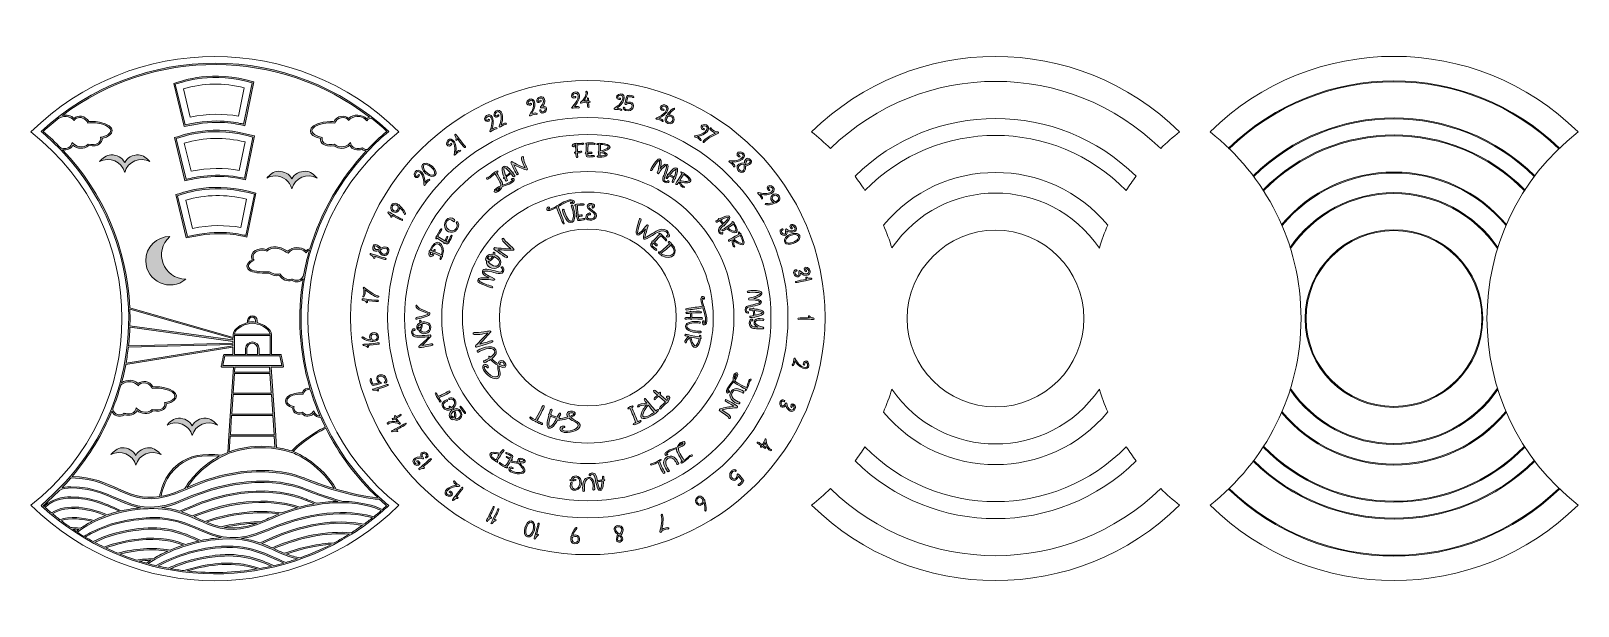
# Model space of a CAD drawing. Header units: inches. Extents: x 0.4 to 23.6, y -0.3 to 8.3.
import ezdxf

# ---------------------------------------------------------------- set-up
doc = ezdxf.new("R2010")
doc.units = ezdxf.units.IN
doc.header["$MEASUREMENT"] = 0
doc.layers.add('_U+0421_U+043B_U+043E_U+0439 1', color=7, linetype='Continuous')

msp = doc.modelspace()

# ---------------------------------------------------------------- hatches: boundary and pattern name
at = {"layer": '_U+0421_U+043B_U+043E_U+0439 1', "true_color": 0xffffff}
h = msp.add_hatch(color=7, dxfattribs=at)
h.dxf.hatch_style = 2
edge = h.paths.add_edge_path()
edge.add_spline(control_points=[(3.799, 3.931), (3.762, 3.938), (3.735, 3.938), (3.697, 3.931), (3.697, 3.931), (3.697, 3.958), (3.697, 3.958), (3.697, 3.986), (3.719, 4.008), (3.747, 4.008), (3.775, 4.008), (3.797, 3.986), (3.797, 3.958), (3.797, 3.958), (3.797, 3.931), (3.797, 3.931), (3.797, 3.931), (3.799, 3.931), (3.799, 3.931)], knot_values=[0, 0, 0, 0, 1, 1, 1, 2, 2, 2, 3, 3, 3, 4, 4, 4, 5, 5, 5, 6, 6, 6, 6], degree=3, periodic=1)
edge = h.paths.add_edge_path()
edge.add_spline(control_points=[(3.479, 3.733), (3.479, 3.733), (4.014, 3.733), (4.014, 3.733), (4.014, 3.733), (4.014, 3.45), (4.014, 3.45), (4.014, 3.45), (3.849, 3.45), (3.849, 3.45), (3.849, 3.45), (3.849, 3.537), (3.849, 3.537), (3.849, 3.593), (3.804, 3.637), (3.749, 3.637), (3.693, 3.637), (3.649, 3.593), (3.649, 3.537), (3.649, 3.537), (3.649, 3.45), (3.649, 3.45), (3.649, 3.45), (3.481, 3.45), (3.481, 3.45), (3.481, 3.45), (3.481, 3.733), (3.481, 3.733), (3.481, 3.733), (3.479, 3.733), (3.479, 3.733)], knot_values=[0, 0, 0, 0, 1, 1, 1, 2, 2, 2, 3, 3, 3, 4, 4, 4, 5, 5, 5, 6, 6, 6, 7, 7, 7, 8, 8, 8, 9, 9, 9, 10, 10, 10, 10], degree=3, periodic=1)
edge = h.paths.add_edge_path()
edge.add_spline(control_points=[(3.828, 3.45), (3.828, 3.45), (3.668, 3.45), (3.668, 3.45), (3.668, 3.45), (3.668, 3.537), (3.668, 3.537), (3.668, 3.582), (3.704, 3.617), (3.747, 3.617), (3.792, 3.617), (3.826, 3.581), (3.826, 3.537), (3.826, 3.537), (3.826, 3.45), (3.826, 3.45), (3.826, 3.45), (3.828, 3.45), (3.828, 3.45)], knot_values=[0, 0, 0, 0, 1, 1, 1, 2, 2, 2, 3, 3, 3, 4, 4, 4, 5, 5, 5, 6, 6, 6, 6], degree=3, periodic=1)
edge = h.paths.add_edge_path()
edge.add_spline(control_points=[(3.464, 3.429), (3.468, 3.426), (4.026, 3.426), (4.032, 3.429), (4.032, 3.429), (4.161, 3.429), (4.161, 3.429), (4.161, 3.429), (4.19, 3.282), (4.19, 3.282), (4.19, 3.282), (3.308, 3.282), (3.308, 3.282), (3.308, 3.282), (3.337, 3.429), (3.337, 3.429), (3.337, 3.429), (3.464, 3.429), (3.464, 3.429)], knot_values=[0, 0, 0, 0, 1, 1, 1, 2, 2, 2, 3, 3, 3, 4, 4, 4, 5, 5, 5, 6, 6, 6, 6], degree=3, periodic=1)
h.paths.add_polyline_path([(4.006, 3.261), (4.011, 3.183), (3.483, 3.183), (3.489, 3.261)])
h.paths.add_polyline_path([(3.482, 3.163), (4.012, 3.163), (4.032, 2.871), (3.461, 2.871)])
h.paths.add_polyline_path([(3.461, 2.85), (4.035, 2.85), (4.054, 2.558), (3.442, 2.558)])
h.paths.add_polyline_path([(3.439, 2.538), (4.056, 2.538), (4.075, 2.246), (3.421, 2.246)])
edge = h.paths.add_edge_path()
edge.add_spline(control_points=[(3.418, 2.225), (3.418, 2.225), (4.076, 2.225), (4.076, 2.225), (4.076, 2.225), (4.087, 2.061), (4.087, 2.061), (3.812, 2.1), (3.585, 2.061), (3.403, 1.993), (3.403, 1.993), (3.418, 2.225), (3.418, 2.225)], knot_values=[0, 0, 0, 0, 1, 1, 1, 2, 2, 2, 3, 3, 3, 4, 4, 4, 4], degree=3, periodic=1)
edge = h.paths.add_edge_path()
edge.add_spline(control_points=[(4.364, 2.672), (4.188, 2.711), (4.254, 2.871), (4.506, 2.853), (4.507, 2.857), (4.513, 2.875), (4.528, 2.894), (4.547, 2.918), (4.583, 2.935), (4.615, 2.918), (4.656, 2.786), (4.704, 2.656), (4.76, 2.528), (4.687, 2.533), (4.668, 2.603), (4.667, 2.606), (4.662, 2.601), (4.636, 2.547), (4.572, 2.547), (4.528, 2.547), (4.507, 2.579), (4.5, 2.585), (4.488, 2.583), (4.428, 2.562), (4.389, 2.6), (4.36, 2.628), (4.372, 2.668), (4.372, 2.671), (4.372, 2.671), (4.364, 2.672), (4.364, 2.672)], knot_values=[0, 0, 0, 0, 1, 1, 1, 2, 2, 2, 3, 3, 3, 4, 4, 4, 5, 5, 5, 6, 6, 6, 7, 7, 7, 8, 8, 8, 9, 9, 9, 10, 10, 10, 10], degree=3, periodic=1)
edge = h.paths.add_edge_path()
edge.add_spline(control_points=[(3.633, 6.082), (3.633, 6.082), (3.536, 6.101), (3.536, 6.101), (3.153, 6.175), (2.814, 6.076), (2.758, 6.069), (2.758, 6.069), (2.611, 6.676), (2.611, 6.676), (2.671, 6.688), (3.076, 6.869), (3.665, 6.722), (3.665, 6.722), (3.758, 6.699), (3.758, 6.699), (3.758, 6.699), (3.633, 6.082), (3.633, 6.082)], knot_values=[0, 0, 0, 0, 1, 1, 1, 2, 2, 2, 3, 3, 3, 4, 4, 4, 5, 5, 5, 6, 6, 6, 6], degree=3, periodic=1)
edge = h.paths.add_edge_path()
edge.add_spline(control_points=[(2.844, 6.878), (3.301, 6.969), (3.562, 6.876), (3.637, 6.868), (3.637, 6.868), (3.771, 7.525), (3.771, 7.525), (3.771, 7.525), (3.658, 7.553), (3.658, 7.553), (3.057, 7.703), (2.646, 7.514), (2.575, 7.501), (2.575, 7.501), (2.731, 6.856), (2.731, 6.856), (2.731, 6.856), (2.844, 6.878), (2.844, 6.878)], knot_values=[0, 0, 0, 0, 1, 1, 1, 2, 2, 2, 3, 3, 3, 4, 4, 4, 5, 5, 5, 6, 6, 6, 6], degree=3, periodic=1)
edge = h.paths.add_edge_path()
edge.add_spline(control_points=[(3.654, 5.228), (3.593, 5.233), (3.329, 5.324), (2.874, 5.233), (2.874, 5.233), (2.779, 5.214), (2.779, 5.214), (2.779, 5.214), (2.632, 5.822), (2.632, 5.822), (2.692, 5.833), (3.097, 6.015), (3.686, 5.868), (3.686, 5.868), (3.779, 5.844), (3.779, 5.844), (3.779, 5.844), (3.654, 5.228), (3.654, 5.228)], knot_values=[0, 0, 0, 0, 1, 1, 1, 2, 2, 2, 3, 3, 3, 4, 4, 4, 5, 5, 5, 6, 6, 6, 6], degree=3, periodic=1)
edge = h.paths.add_edge_path()
edge.add_spline(control_points=[(4.86, 2.365), (4.617, 2.854), (4.479, 3.399), (4.479, 3.986), (4.479, 4.339), (4.528, 4.568), (4.537, 4.637), (4.537, 4.637), (4.536, 4.637), (4.536, 4.637), (4.657, 5.304), (4.969, 5.951), (5.478, 6.49), (5.478, 6.49), (5.479, 6.49), (5.479, 6.49), (5.479, 6.49), (5.479, 6.492), (5.479, 6.492), (5.585, 6.604), (5.682, 6.694), (5.788, 6.782), (4.326, 8.133), (2.078, 8.154), (0.592, 6.782), (0.688, 6.7), (0.779, 6.617), (0.876, 6.517), (0.876, 6.517), (0.875, 6.512), (0.875, 6.512), (0.876, 6.512), (0.879, 6.511), (0.881, 6.511), (1.908, 5.442), (2.156, 3.919), (1.642, 2.637), (1.642, 2.637), (1.642, 2.637), (1.642, 2.637), (1.642, 2.637), (1.642, 2.637), (1.642, 2.637), (1.285, 1.746), (0.715, 1.318), (0.592, 1.19), (0.592, 1.19), (0.6, 1.182), (0.6, 1.182), (1.886, -0.007), (3.796, -0.153), (5.235, 0.763), (5.236, 0.763), (5.239, 0.764), (5.24, 0.765), (5.56, 0.969), (5.779, 1.182), (5.788, 1.189), (5.762, 1.215), (5.231, 1.619), (4.86, 2.365)], knot_values=[0, 0, 0, 0, 0.013889, 0.013889, 0.013889, 0.027778, 0.027778, 0.027778, 0.041667, 0.041667, 0.041667, 0.055556, 0.055556, 0.055556, 0.069444, 0.069444, 0.069444, 0.083333, 0.083333, 0.083333, 0.097222, 0.097222, 0.097222, 0.111111, 0.111111, 0.111111, 0.125, 0.125, 0.125, 0.138889, 0.138889, 0.138889, 0.152778, 0.152778, 0.152778, 0.166667, 0.166667, 0.166667, 0.180556, 0.180556, 0.180556, 0.194444, 0.194444, 0.194444, 0.208333, 0.208333, 0.208333, 0.222222, 0.222222, 0.222222, 0.236111, 0.236111, 0.236111, 0.25, 0.25, 0.25, 0.263889, 0.263889, 0.263889, 0.277778, 0.277778, 0.277778, 0.277778], degree=3, periodic=0)
edge.add_line((4.86, 2.365), (4.86, 2.365))
edge = h.paths.add_edge_path()
edge.add_spline(control_points=[(5.622, 1.308), (5.425, 1.322), (5.199, 1.378), (5.004, 1.436), (4.783, 1.81), (4.433, 1.968), (4.358, 2), (4.546, 2.192), (4.796, 2.322), (4.846, 2.347), (5.039, 1.961), (5.306, 1.606), (5.622, 1.308)], knot_values=[0, 0, 0, 0, 0.013889, 0.013889, 0.013889, 0.027778, 0.027778, 0.027778, 0.041667, 0.041667, 0.041667, 0.055556, 0.055556, 0.055556, 0.055556], degree=3, periodic=0)
edge.add_line((5.622, 1.308), (5.622, 1.308))
edge = h.paths.add_edge_path()
edge.add_spline(control_points=[(2.74, 1.446), (2.606, 1.383), (2.489, 1.347), (2.386, 1.329), (2.396, 1.39), (2.449, 1.636), (2.654, 1.794), (2.807, 1.913), (3.008, 1.957), (3.254, 1.926), (3.025, 1.804), (2.833, 1.607), (2.74, 1.446)], knot_values=[0, 0, 0, 0, 0.013889, 0.013889, 0.013889, 0.027778, 0.027778, 0.027778, 0.041667, 0.041667, 0.041667, 0.055556, 0.055556, 0.055556, 0.055556], degree=3, periodic=0)
edge.add_line((2.74, 1.446), (2.74, 1.446))
edge = h.paths.add_edge_path()
edge.add_spline(control_points=[(3.136, 1.829), (3.372, 1.992), (3.771, 2.151), (4.336, 1.985), (4.344, 1.982), (4.731, 1.839), (4.974, 1.444), (4.486, 1.593), (4.44, 1.675), (4.056, 1.708), (3.772, 1.732), (3.322, 1.707), (2.774, 1.461), (2.817, 1.526), (2.935, 1.69), (3.136, 1.829)], knot_values=[0, 0, 0, 0, 0.013889, 0.013889, 0.013889, 0.027778, 0.027778, 0.027778, 0.041667, 0.041667, 0.041667, 0.055556, 0.055556, 0.055556, 0.069444, 0.069444, 0.069444, 0.069444], degree=3, periodic=0)
edge.add_line((3.136, 1.829), (3.136, 1.829))
edge = h.paths.add_edge_path()
edge.add_spline(control_points=[(1.897, 3.557), (1.897, 3.557), (3.458, 3.597), (3.458, 3.597), (3.458, 3.597), (3.458, 3.578), (3.458, 3.578), (3.458, 3.578), (1.861, 3.317), (1.861, 3.317), (1.875, 3.396), (1.887, 3.476), (1.897, 3.557)], knot_values=[0, 0, 0, 0, 0.013889, 0.013889, 0.013889, 0.027778, 0.027778, 0.027778, 0.041667, 0.041667, 0.041667, 0.055556, 0.055556, 0.055556, 0.055556], degree=3, periodic=0)
edge.add_line((1.897, 3.557), (1.897, 3.557))
edge = h.paths.add_edge_path()
edge.add_spline(control_points=[(1.918, 4.128), (1.918, 4.128), (3.458, 3.685), (3.458, 3.685), (3.458, 3.685), (3.458, 3.665), (3.458, 3.665), (3.458, 3.665), (1.919, 3.876), (1.919, 3.876), (1.922, 3.969), (1.922, 4.04), (1.918, 4.128)], knot_values=[0, 0, 0, 0, 0.013889, 0.013889, 0.013889, 0.027778, 0.027778, 0.027778, 0.041667, 0.041667, 0.041667, 0.055556, 0.055556, 0.055556, 0.055556], degree=3, periodic=0)
edge.add_line((1.918, 4.128), (1.918, 4.128))
edge = h.paths.add_edge_path()
edge.add_spline(control_points=[(3.749, 3.915), (3.833, 3.915), (3.996, 3.853), (4.014, 3.754), (4.014, 3.754), (3.481, 3.754), (3.481, 3.754), (3.499, 3.853), (3.664, 3.915), (3.749, 3.915)], knot_values=[0, 0, 0, 0, 0.013889, 0.013889, 0.013889, 0.027778, 0.027778, 0.027778, 0.041667, 0.041667, 0.041667, 0.041667], degree=3, periodic=0)
edge.add_line((3.749, 3.915), (3.749, 3.915))
edge = h.paths.add_edge_path()
edge.add_spline(control_points=[(3.76, 4.889), (3.737, 4.996), (3.892, 5.024), (3.958, 4.997), (3.958, 4.997), (3.964, 4.994), (3.964, 4.994), (3.965, 4.996), (4.01, 5.042), (4.101, 5.036), (4.172, 5.032), (4.201, 5.003), (4.283, 4.965), (4.356, 5.047), (4.482, 5.039), (4.543, 4.976), (4.543, 4.976), (4.551, 4.968), (4.551, 4.968), (4.556, 4.974), (4.565, 4.994), (4.603, 5.006), (4.567, 4.882), (4.537, 4.758), (4.515, 4.632), (4.503, 4.599), (4.443, 4.522), (4.349, 4.575), (4.349, 4.575), (4.344, 4.576), (4.344, 4.576), (4.343, 4.576), (4.283, 4.556), (4.221, 4.593), (4.179, 4.618), (4.167, 4.65), (4.165, 4.653), (4.157, 4.653), (4.076, 4.632), (4.007, 4.682), (4.007, 4.682), (4.004, 4.683), (4.004, 4.683), (3.882, 4.689), (3.732, 4.678), (3.696, 4.749), (3.689, 4.761), (3.689, 4.778), (3.696, 4.792), (3.712, 4.826), (3.751, 4.844), (3.774, 4.857), (3.771, 4.864), (3.762, 4.874), (3.76, 4.889)], knot_values=[0, 0, 0, 0, 0.013889, 0.013889, 0.013889, 0.027778, 0.027778, 0.027778, 0.041667, 0.041667, 0.041667, 0.055556, 0.055556, 0.055556, 0.069444, 0.069444, 0.069444, 0.083333, 0.083333, 0.083333, 0.097222, 0.097222, 0.097222, 0.111111, 0.111111, 0.111111, 0.125, 0.125, 0.125, 0.138889, 0.138889, 0.138889, 0.152778, 0.152778, 0.152778, 0.166667, 0.166667, 0.166667, 0.180556, 0.180556, 0.180556, 0.194444, 0.194444, 0.194444, 0.208333, 0.208333, 0.208333, 0.222222, 0.222222, 0.222222, 0.236111, 0.236111, 0.236111, 0.25, 0.25, 0.25, 0.25], degree=3, periodic=0)
edge.add_line((3.76, 4.889), (3.76, 4.889))
edge = h.paths.add_edge_path()
edge.add_spline(control_points=[(5.469, 6.511), (5.431, 6.511), (5.399, 6.533), (5.394, 6.535), (5.393, 6.535), (5.244, 6.497), (5.221, 6.599), (5.221, 6.599), (5.217, 6.618), (5.217, 6.618), (5.211, 6.614), (5.174, 6.551), (5.079, 6.551), (5.011, 6.551), (4.979, 6.592), (4.976, 6.593), (4.925, 6.586), (4.865, 6.575), (4.818, 6.612), (4.778, 6.644), (4.793, 6.69), (4.793, 6.694), (4.588, 6.732), (4.582, 6.856), (4.814, 6.901), (4.857, 6.91), (4.911, 6.915), (4.982, 6.908), (4.983, 6.913), (4.992, 6.933), (5.014, 6.954), (5.044, 6.983), (5.1, 7.004), (5.151, 6.979), (5.176, 6.967), (5.183, 6.951), (5.189, 6.946), (5.193, 6.95), (5.218, 6.986), (5.276, 7.001), (5.394, 7.032), (5.457, 6.943), (5.458, 6.942), (5.46, 6.943), (5.482, 6.972), (5.524, 6.983), (5.604, 6.921), (5.683, 6.854), (5.76, 6.783), (5.656, 6.697), (5.56, 6.607), (5.469, 6.511)], knot_values=[0, 0, 0, 0, 0.013889, 0.013889, 0.013889, 0.027778, 0.027778, 0.027778, 0.041667, 0.041667, 0.041667, 0.055556, 0.055556, 0.055556, 0.069444, 0.069444, 0.069444, 0.083333, 0.083333, 0.083333, 0.097222, 0.097222, 0.097222, 0.111111, 0.111111, 0.111111, 0.125, 0.125, 0.125, 0.138889, 0.138889, 0.138889, 0.152778, 0.152778, 0.152778, 0.166667, 0.166667, 0.166667, 0.180556, 0.180556, 0.180556, 0.194444, 0.194444, 0.194444, 0.208333, 0.208333, 0.208333, 0.222222, 0.222222, 0.222222, 0.236111, 0.236111, 0.236111, 0.236111], degree=3, periodic=0)
edge.add_line((5.469, 6.511), (5.469, 6.511))
edge = h.paths.add_edge_path()
edge.add_spline(control_points=[(0.624, 6.783), (0.7, 6.854), (0.781, 6.921), (0.863, 6.985), (0.863, 6.985), (0.864, 6.982), (0.864, 6.982), (0.906, 7.004), (0.957, 7.013), (0.997, 7.001), (1.058, 6.986), (1.079, 6.951), (1.085, 6.946), (1.09, 6.951), (1.097, 6.968), (1.122, 6.979), (1.178, 7.006), (1.254, 6.983), (1.288, 6.914), (1.288, 6.914), (1.29, 6.908), (1.29, 6.908), (1.328, 6.91), (1.379, 6.917), (1.458, 6.901), (1.54, 6.885), (1.664, 6.842), (1.625, 6.768), (1.594, 6.71), (1.482, 6.696), (1.479, 6.696), (1.479, 6.692), (1.497, 6.647), (1.454, 6.614), (1.407, 6.576), (1.346, 6.587), (1.296, 6.594), (1.293, 6.593), (1.26, 6.553), (1.192, 6.553), (1.099, 6.553), (1.058, 6.617), (1.054, 6.619), (1.05, 6.608), (1.05, 6.575), (1.021, 6.553), (0.99, 6.529), (0.942, 6.522), (0.89, 6.532), (0.806, 6.619), (0.717, 6.704), (0.624, 6.783)], knot_values=[0, 0, 0, 0, 0.013889, 0.013889, 0.013889, 0.027778, 0.027778, 0.027778, 0.041667, 0.041667, 0.041667, 0.055556, 0.055556, 0.055556, 0.069444, 0.069444, 0.069444, 0.083333, 0.083333, 0.083333, 0.097222, 0.097222, 0.097222, 0.111111, 0.111111, 0.111111, 0.125, 0.125, 0.125, 0.138889, 0.138889, 0.138889, 0.152778, 0.152778, 0.152778, 0.166667, 0.166667, 0.166667, 0.180556, 0.180556, 0.180556, 0.194444, 0.194444, 0.194444, 0.208333, 0.208333, 0.208333, 0.222222, 0.222222, 0.222222, 0.236111, 0.236111, 0.236111, 0.236111], degree=3, periodic=0)
edge.add_line((0.624, 6.783), (0.624, 6.783))
edge = h.paths.add_edge_path()
edge.add_spline(control_points=[(0.914, 6.507), (0.975, 6.501), (1.042, 6.519), (1.065, 6.576), (1.128, 6.521), (1.236, 6.511), (1.303, 6.571), (1.451, 6.546), (1.51, 6.615), (1.504, 6.678), (1.696, 6.717), (1.731, 6.868), (1.464, 6.921), (1.379, 6.937), (1.314, 6.929), (1.304, 6.929), (1.257, 7.019), (1.14, 7.035), (1.085, 6.978), (1.042, 7.018), (0.978, 7.037), (0.91, 7.021), (2.267, 8.044), (4.151, 8.035), (5.5, 6.997), (5.483, 6.99), (5.467, 6.981), (5.456, 6.971), (5.387, 7.042), (5.261, 7.046), (5.186, 6.976), (5.131, 7.033), (5.014, 7.019), (4.967, 6.928), (4.958, 6.928), (4.893, 6.937), (4.807, 6.919), (4.546, 6.868), (4.572, 6.715), (4.767, 6.676), (4.761, 6.614), (4.818, 6.544), (4.968, 6.569), (5.035, 6.511), (5.143, 6.519), (5.206, 6.575), (5.232, 6.508), (5.321, 6.496), (5.392, 6.511), (5.413, 6.5), (5.432, 6.493), (5.451, 6.49), (5.067, 6.079), (4.774, 5.583), (4.608, 5.028), (4.586, 5.024), (4.565, 5.015), (4.549, 4.999), (4.472, 5.067), (4.344, 5.06), (4.278, 4.992), (4.226, 5.015), (4.182, 5.053), (4.103, 5.058), (4.05, 5.062), (3.994, 5.047), (3.96, 5.019), (3.851, 5.057), (3.694, 4.983), (3.746, 4.865), (3.644, 4.808), (3.65, 4.733), (3.724, 4.694), (3.779, 4.665), (3.935, 4.662), (3.997, 4.662), (4.043, 4.631), (4.101, 4.621), (4.154, 4.628), (4.19, 4.567), (4.275, 4.536), (4.342, 4.553), (4.404, 4.519), (4.464, 4.532), (4.507, 4.579), (4.419, 4.046), (4.449, 3.481), (4.61, 2.942), (4.567, 2.953), (4.517, 2.929), (4.493, 2.874), (4.456, 2.878), (4.418, 2.875), (4.382, 2.867), (4.194, 2.821), (4.214, 2.689), (4.351, 2.653), (4.347, 2.593), (4.396, 2.539), (4.494, 2.56), (4.543, 2.51), (4.619, 2.517), (4.665, 2.564), (4.686, 2.529), (4.728, 2.504), (4.771, 2.506), (4.792, 2.458), (4.814, 2.411), (4.837, 2.364), (4.786, 2.337), (4.528, 2.203), (4.337, 2.006), (4.258, 2.029), (4.182, 2.046), (4.11, 2.057), (4.11, 2.057), (4.099, 2.231), (4.099, 2.231), (4.1, 2.233), (4.1, 2.236), (4.099, 2.239), (4.099, 2.239), (4.078, 2.544), (4.078, 2.544), (4.078, 2.546), (4.079, 2.547), (4.078, 2.55), (4.078, 2.55), (4.029, 3.258), (4.029, 3.258), (4.029, 3.258), (4.204, 3.258), (4.204, 3.258), (4.211, 3.258), (4.215, 3.264), (4.214, 3.271), (4.178, 3.433), (4.186, 3.447), (4.169, 3.447), (4.169, 3.447), (4.036, 3.447), (4.036, 3.447), (4.036, 3.447), (4.036, 3.737), (4.036, 3.737), (4.036, 3.739), (4.037, 3.74), (4.037, 3.742), (4.031, 3.835), (3.917, 3.9), (3.821, 3.924), (3.821, 3.924), (3.821, 3.957), (3.821, 3.957), (3.821, 3.996), (3.789, 4.028), (3.75, 4.028), (3.711, 4.028), (3.679, 3.996), (3.679, 3.957), (3.679, 3.957), (3.679, 3.924), (3.679, 3.924), (3.583, 3.9), (3.467, 3.835), (3.46, 3.742), (3.46, 3.74), (3.46, 3.739), (3.46, 3.737), (3.46, 3.737), (3.46, 3.704), (3.46, 3.704), (3.46, 3.704), (1.919, 4.147), (1.919, 4.147), (1.879, 5.039), (1.522, 5.864), (0.914, 6.507)], knot_values=[0, 0, 0, 0, 0.013889, 0.013889, 0.013889, 0.027778, 0.027778, 0.027778, 0.041667, 0.041667, 0.041667, 0.055556, 0.055556, 0.055556, 0.069444, 0.069444, 0.069444, 0.083333, 0.083333, 0.083333, 0.097222, 0.097222, 0.097222, 0.111111, 0.111111, 0.111111, 0.125, 0.125, 0.125, 0.138889, 0.138889, 0.138889, 0.152778, 0.152778, 0.152778, 0.166667, 0.166667, 0.166667, 0.180556, 0.180556, 0.180556, 0.194444, 0.194444, 0.194444, 0.208333, 0.208333, 0.208333, 0.222222, 0.222222, 0.222222, 0.236111, 0.236111, 0.236111, 0.25, 0.25, 0.25, 0.263889, 0.263889, 0.263889, 0.277778, 0.277778, 0.277778, 0.291667, 0.291667, 0.291667, 0.305556, 0.305556, 0.305556, 0.319444, 0.319444, 0.319444, 0.333333, 0.333333, 0.333333, 0.347222, 0.347222, 0.347222, 0.361111, 0.361111, 0.361111, 0.375, 0.375, 0.375, 0.388889, 0.388889, 0.388889, 0.402778, 0.402778, 0.402778, 0.416667, 0.416667, 0.416667, 0.430556, 0.430556, 0.430556, 0.444444, 0.444444, 0.444444, 0.458333, 0.458333, 0.458333, 0.472222, 0.472222, 0.472222, 0.486111, 0.486111, 0.486111, 0.5, 0.5, 0.5, 0.513889, 0.513889, 0.513889, 0.527778, 0.527778, 0.527778, 0.541667, 0.541667, 0.541667, 0.555556, 0.555556, 0.555556, 0.569444, 0.569444, 0.569444, 0.583333, 0.583333, 0.583333, 0.597222, 0.597222, 0.597222, 0.611111, 0.611111, 0.611111, 0.625, 0.625, 0.625, 0.638889, 0.638889, 0.638889, 0.652778, 0.652778, 0.652778, 0.666667, 0.666667, 0.666667, 0.680556, 0.680556, 0.680556, 0.694444, 0.694444, 0.694444, 0.708333, 0.708333, 0.708333, 0.722222, 0.722222, 0.722222, 0.736111, 0.736111, 0.736111, 0.75, 0.75, 0.75, 0.763889, 0.763889, 0.763889, 0.777778, 0.777778, 0.777778, 0.791667, 0.791667, 0.791667, 0.805556, 0.805556, 0.805556, 0.819444, 0.819444, 0.819444, 0.819444], degree=3, periodic=0)
edge.add_line((0.914, 6.507), (0.914, 6.507))
edge = h.paths.add_edge_path()
edge.add_spline(control_points=[(1.919, 3.856), (1.919, 3.856), (3.458, 3.643), (3.458, 3.643), (3.458, 3.643), (3.458, 3.617), (3.458, 3.617), (3.458, 3.617), (1.899, 3.576), (1.899, 3.576), (1.91, 3.669), (1.915, 3.762), (1.919, 3.856)], knot_values=[0, 0, 0, 0, 0.013889, 0.013889, 0.013889, 0.027778, 0.027778, 0.027778, 0.041667, 0.041667, 0.041667, 0.055556, 0.055556, 0.055556, 0.055556], degree=3, periodic=0)
edge.add_line((1.919, 3.856), (1.919, 3.856))
edge = h.paths.add_edge_path()
edge.add_spline(control_points=[(1.956, 3.035), (2.017, 3.019), (2.037, 2.985), (2.043, 2.979), (2.049, 2.985), (2.056, 3), (2.081, 3.012), (2.132, 3.037), (2.188, 3.017), (2.218, 2.988), (2.24, 2.967), (2.247, 2.946), (2.25, 2.942), (2.326, 2.949), (2.376, 2.943), (2.418, 2.935), (2.654, 2.887), (2.636, 2.764), (2.449, 2.731), (2.449, 2.731), (2.438, 2.729), (2.438, 2.729), (2.438, 2.725), (2.456, 2.681), (2.412, 2.647), (2.365, 2.61), (2.304, 2.621), (2.254, 2.628), (2.251, 2.626), (2.218, 2.586), (2.15, 2.586), (2.057, 2.586), (2.017, 2.65), (2.012, 2.653), (2.012, 2.653), (2.008, 2.633), (2.008, 2.633), (1.985, 2.532), (1.836, 2.569), (1.835, 2.569), (1.832, 2.569), (1.767, 2.522), (1.707, 2.562), (1.676, 2.583), (1.663, 2.617), (1.663, 2.635), (1.708, 2.751), (1.749, 2.869), (1.783, 2.989), (1.824, 3.033), (1.894, 3.05), (1.956, 3.035)], knot_values=[0, 0, 0, 0, 0.013889, 0.013889, 0.013889, 0.027778, 0.027778, 0.027778, 0.041667, 0.041667, 0.041667, 0.055556, 0.055556, 0.055556, 0.069444, 0.069444, 0.069444, 0.083333, 0.083333, 0.083333, 0.097222, 0.097222, 0.097222, 0.111111, 0.111111, 0.111111, 0.125, 0.125, 0.125, 0.138889, 0.138889, 0.138889, 0.152778, 0.152778, 0.152778, 0.166667, 0.166667, 0.166667, 0.180556, 0.180556, 0.180556, 0.194444, 0.194444, 0.194444, 0.208333, 0.208333, 0.208333, 0.222222, 0.222222, 0.222222, 0.236111, 0.236111, 0.236111, 0.236111], degree=3, periodic=0)
edge.add_line((1.956, 3.035), (1.956, 3.035))
edge = h.paths.add_edge_path()
edge.add_spline(control_points=[(1.65, 2.6), (1.678, 2.533), (1.754, 2.5), (1.839, 2.547), (1.91, 2.532), (1.997, 2.544), (2.025, 2.611), (2.086, 2.557), (2.194, 2.544), (2.263, 2.606), (2.411, 2.581), (2.469, 2.65), (2.464, 2.713), (2.657, 2.751), (2.686, 2.904), (2.424, 2.956), (2.339, 2.972), (2.274, 2.964), (2.264, 2.964), (2.215, 3.056), (2.1, 3.069), (2.044, 3.012), (1.981, 3.072), (1.872, 3.081), (1.796, 3.025), (1.821, 3.114), (1.84, 3.204), (1.858, 3.296), (1.858, 3.296), (3.458, 3.556), (3.458, 3.556), (3.458, 3.556), (3.458, 3.449), (3.458, 3.449), (3.336, 3.446), (3.321, 3.456), (3.318, 3.44), (3.285, 3.268), (3.281, 3.271), (3.286, 3.264), (3.292, 3.257), (3.292, 3.261), (3.467, 3.26), (3.467, 3.26), (3.397, 2.239), (3.397, 2.239), (3.396, 2.236), (3.396, 2.233), (3.397, 2.231), (3.397, 2.231), (3.381, 1.983), (3.381, 1.983), (3.347, 1.969), (3.315, 1.956), (3.286, 1.942), (3.021, 1.979), (2.804, 1.935), (2.64, 1.81), (2.421, 1.64), (2.371, 1.374), (2.364, 1.325), (1.86, 1.246), (1.657, 1.613), (1.058, 1.626), (1.319, 1.936), (1.51, 2.26), (1.65, 2.6)], knot_values=[0, 0, 0, 0, 0.013889, 0.013889, 0.013889, 0.027778, 0.027778, 0.027778, 0.041667, 0.041667, 0.041667, 0.055556, 0.055556, 0.055556, 0.069444, 0.069444, 0.069444, 0.083333, 0.083333, 0.083333, 0.097222, 0.097222, 0.097222, 0.111111, 0.111111, 0.111111, 0.125, 0.125, 0.125, 0.138889, 0.138889, 0.138889, 0.152778, 0.152778, 0.152778, 0.166667, 0.166667, 0.166667, 0.180556, 0.180556, 0.180556, 0.194444, 0.194444, 0.194444, 0.208333, 0.208333, 0.208333, 0.222222, 0.222222, 0.222222, 0.236111, 0.236111, 0.236111, 0.25, 0.25, 0.25, 0.263889, 0.263889, 0.263889, 0.277778, 0.277778, 0.277778, 0.291667, 0.291667, 0.291667, 0.305556, 0.305556, 0.305556, 0.305556], degree=3, periodic=0)
edge.add_line((1.65, 2.6), (1.65, 2.6))
edge = h.paths.add_edge_path()
edge.add_spline(control_points=[(0.868, 1.417), (0.896, 1.444), (1, 1.451), (1.036, 1.453), (1.519, 1.449), (1.744, 1.217), (2.076, 1.157), (1.982, 1.147), (1.896, 1.135), (1.796, 1.111), (1.583, 1.203), (1.371, 1.317), (1.036, 1.319), (1.025, 1.319), (0.775, 1.328), (0.638, 1.174), (0.632, 1.178), (0.628, 1.183), (0.622, 1.188), (0.715, 1.267), (0.788, 1.335), (0.868, 1.417)], knot_values=[0, 0, 0, 0, 0.013889, 0.013889, 0.013889, 0.027778, 0.027778, 0.027778, 0.041667, 0.041667, 0.041667, 0.055556, 0.055556, 0.055556, 0.069444, 0.069444, 0.069444, 0.083333, 0.083333, 0.083333, 0.097222, 0.097222, 0.097222, 0.097222], degree=3, periodic=0)
edge.add_line((0.868, 1.417), (0.868, 1.417))
edge = h.paths.add_edge_path()
edge.add_spline(control_points=[(2.276, 1.146), (3.008, 1.132), (3.146, 0.586), (3.976, 0.968), (4.535, 1.225), (4.971, 1.25), (5.237, 1.225), (5.479, 1.203), (5.631, 1.137), (5.675, 1.115), (5.639, 1.083), (5.601, 1.053), (5.564, 1.022), (5.307, 1.099), (4.761, 1.172), (3.967, 0.831), (3.067, 0.444), (2.99, 1.119), (2.049, 0.997), (1.642, 0.953), (1.364, 0.812), (1.232, 0.729), (1.199, 0.749), (1.167, 0.769), (1.135, 0.79), (1.347, 0.964), (1.757, 1.128), (2.193, 1.143), (2.221, 1.144), (2.244, 1.144), (2.276, 1.146)], knot_values=[0, 0, 0, 0, 0.013889, 0.013889, 0.013889, 0.027778, 0.027778, 0.027778, 0.041667, 0.041667, 0.041667, 0.055556, 0.055556, 0.055556, 0.069444, 0.069444, 0.069444, 0.083333, 0.083333, 0.083333, 0.097222, 0.097222, 0.097222, 0.111111, 0.111111, 0.111111, 0.125, 0.125, 0.125, 0.138889, 0.138889, 0.138889, 0.138889], degree=3, periodic=0)
edge.add_line((2.276, 1.146), (2.276, 1.146))
edge = h.paths.add_edge_path()
edge.add_spline(control_points=[(3.876, 0.949), (3.592, 0.949), (3.294, 0.881), (3.282, 0.872), (3.207, 0.887), (3.136, 0.912), (3.067, 0.942), (3.528, 1.097), (3.901, 1.097), (4.147, 1.065), (4.008, 1.01), (3.965, 0.983), (3.876, 0.949)], knot_values=[0, 0, 0, 0, 0.013889, 0.013889, 0.013889, 0.027778, 0.027778, 0.027778, 0.041667, 0.041667, 0.041667, 0.055556, 0.055556, 0.055556, 0.055556], degree=3, periodic=0)
edge.add_line((3.876, 0.949), (3.876, 0.949))
edge = h.paths.add_edge_path()
edge.add_spline(control_points=[(3.819, 0.926), (3.622, 0.856), (3.468, 0.843), (3.332, 0.863), (3.497, 0.9), (3.66, 0.922), (3.819, 0.926)], knot_values=[0, 0, 0, 0, 0.013889, 0.013889, 0.013889, 0.027778, 0.027778, 0.027778, 0.027778], degree=3, periodic=0)
edge.add_line((3.819, 0.926), (3.819, 0.926))
edge = h.paths.add_edge_path()
edge.add_spline(control_points=[(4.186, 1.079), (3.936, 1.117), (3.536, 1.125), (3.037, 0.953), (2.983, 0.976), (2.932, 0.999), (2.878, 1.024), (3.633, 1.335), (4.19, 1.231), (4.424, 1.158), (4.347, 1.136), (4.268, 1.11), (4.186, 1.079)], knot_values=[0, 0, 0, 0, 0.013889, 0.013889, 0.013889, 0.027778, 0.027778, 0.027778, 0.041667, 0.041667, 0.041667, 0.055556, 0.055556, 0.055556, 0.055556], degree=3, periodic=0)
edge.add_line((4.186, 1.079), (4.186, 1.079))
edge = h.paths.add_edge_path()
edge.add_spline(control_points=[(4.46, 1.168), (4.243, 1.242), (3.656, 1.372), (2.85, 1.035), (2.8, 1.056), (2.747, 1.076), (2.692, 1.096), (2.818, 1.15), (3.381, 1.437), (4.053, 1.382), (4.363, 1.356), (4.485, 1.288), (4.674, 1.218), (4.606, 1.204), (4.535, 1.188), (4.46, 1.168)], knot_values=[0, 0, 0, 0, 0.013889, 0.013889, 0.013889, 0.027778, 0.027778, 0.027778, 0.041667, 0.041667, 0.041667, 0.055556, 0.055556, 0.055556, 0.069444, 0.069444, 0.069444, 0.069444], degree=3, periodic=0)
edge.add_line((4.46, 1.168), (4.46, 1.168))
edge = h.paths.add_edge_path()
edge.add_spline(control_points=[(4.715, 1.224), (4.617, 1.26), (4.553, 1.285), (4.553, 1.285), (4.551, 1.286), (4.368, 1.375), (4.056, 1.401), (3.378, 1.458), (2.825, 1.172), (2.661, 1.106), (2.581, 1.131), (2.493, 1.15), (2.394, 1.16), (2.499, 1.178), (2.615, 1.214), (2.751, 1.275), (3.826, 1.754), (4.536, 1.424), (4.544, 1.419), (4.547, 1.418), (4.761, 1.331), (5.029, 1.253), (4.935, 1.251), (4.831, 1.243), (4.715, 1.224)], knot_values=[0, 0, 0, 0, 0.013889, 0.013889, 0.013889, 0.027778, 0.027778, 0.027778, 0.041667, 0.041667, 0.041667, 0.055556, 0.055556, 0.055556, 0.069444, 0.069444, 0.069444, 0.083333, 0.083333, 0.083333, 0.097222, 0.097222, 0.097222, 0.111111, 0.111111, 0.111111, 0.111111], degree=3, periodic=0)
edge.add_line((4.715, 1.224), (4.715, 1.224))
edge = h.paths.add_edge_path()
edge.add_spline(control_points=[(5.417, 0.911), (5.117, 0.972), (4.624, 0.981), (3.967, 0.678), (3.931, 0.661), (3.894, 0.646), (3.86, 0.632), (3.778, 0.661), (3.689, 0.685), (3.589, 0.699), (3.7, 0.714), (3.826, 0.749), (3.975, 0.812), (4.749, 1.144), (5.283, 1.081), (5.543, 1.007), (5.503, 0.975), (5.46, 0.942), (5.417, 0.911)], knot_values=[0, 0, 0, 0, 0.013889, 0.013889, 0.013889, 0.027778, 0.027778, 0.027778, 0.041667, 0.041667, 0.041667, 0.055556, 0.055556, 0.055556, 0.069444, 0.069444, 0.069444, 0.083333, 0.083333, 0.083333, 0.083333], degree=3, periodic=0)
edge.add_line((5.417, 0.911), (5.417, 0.911))
edge = h.paths.add_edge_path()
edge.add_spline(control_points=[(5.229, 0.783), (4.863, 0.815), (4.464, 0.739), (4.046, 0.558), (3.996, 0.581), (3.944, 0.603), (3.89, 0.622), (4.075, 0.697), (4.706, 1.026), (5.394, 0.894), (5.339, 0.856), (5.285, 0.818), (5.229, 0.783)], knot_values=[0, 0, 0, 0, 0.013889, 0.013889, 0.013889, 0.027778, 0.027778, 0.027778, 0.041667, 0.041667, 0.041667, 0.055556, 0.055556, 0.055556, 0.055556], degree=3, periodic=0)
edge.add_line((5.229, 0.783), (5.229, 0.783))
edge = h.paths.add_edge_path()
edge.add_spline(control_points=[(4.467, 0.41), (4.394, 0.421), (4.328, 0.44), (4.261, 0.465), (4.489, 0.546), (4.713, 0.594), (4.926, 0.608), (4.778, 0.532), (4.624, 0.465), (4.467, 0.41)], knot_values=[0, 0, 0, 0, 0.013889, 0.013889, 0.013889, 0.027778, 0.027778, 0.027778, 0.041667, 0.041667, 0.041667, 0.041667], degree=3, periodic=0)
edge.add_line((4.467, 0.41), (4.467, 0.41))
edge = h.paths.add_edge_path()
edge.add_spline(control_points=[(4.254, 0.34), (3.976, 0.446), (3.714, 0.635), (3.192, 0.572), (2.804, 0.529), (2.499, 0.396), (2.31, 0.292), (2.269, 0.301), (2.231, 0.311), (2.192, 0.322), (2.444, 0.494), (2.818, 0.639), (3.193, 0.679), (3.81, 0.753), (4.061, 0.467), (4.425, 0.394), (4.369, 0.376), (4.311, 0.357), (4.254, 0.34)], knot_values=[0, 0, 0, 0, 0.013889, 0.013889, 0.013889, 0.027778, 0.027778, 0.027778, 0.041667, 0.041667, 0.041667, 0.055556, 0.055556, 0.055556, 0.069444, 0.069444, 0.069444, 0.083333, 0.083333, 0.083333, 0.083333], degree=3, periodic=0)
edge.add_line((4.254, 0.34), (4.254, 0.34))
edge = h.paths.add_edge_path()
edge.add_spline(control_points=[(4.069, 0.292), (3.864, 0.383), (3.608, 0.496), (3.192, 0.446), (2.951, 0.419), (2.715, 0.356), (2.489, 0.254), (2.439, 0.264), (2.39, 0.274), (2.34, 0.285), (2.528, 0.387), (2.822, 0.511), (3.193, 0.551), (3.693, 0.611), (3.951, 0.438), (4.219, 0.331), (4.171, 0.317), (4.119, 0.304), (4.069, 0.292)], knot_values=[0, 0, 0, 0, 0.013889, 0.013889, 0.013889, 0.027778, 0.027778, 0.027778, 0.041667, 0.041667, 0.041667, 0.055556, 0.055556, 0.055556, 0.069444, 0.069444, 0.069444, 0.083333, 0.083333, 0.083333, 0.083333], degree=3, periodic=0)
edge.add_line((4.069, 0.292), (4.069, 0.292))
edge = h.paths.add_edge_path()
edge.add_spline(control_points=[(3.862, 0.249), (3.644, 0.326), (3.438, 0.347), (3.19, 0.318), (3.033, 0.301), (2.876, 0.267), (2.724, 0.217), (2.657, 0.225), (2.59, 0.235), (2.525, 0.246), (2.74, 0.339), (2.964, 0.399), (3.193, 0.424), (3.587, 0.471), (3.828, 0.375), (4.035, 0.282), (3.978, 0.271), (3.921, 0.26), (3.862, 0.249)], knot_values=[0, 0, 0, 0, 0.013889, 0.013889, 0.013889, 0.027778, 0.027778, 0.027778, 0.041667, 0.041667, 0.041667, 0.055556, 0.055556, 0.055556, 0.069444, 0.069444, 0.069444, 0.083333, 0.083333, 0.083333, 0.083333], degree=3, periodic=0)
edge.add_line((3.862, 0.249), (3.862, 0.249))
edge = h.paths.add_edge_path()
edge.add_spline(control_points=[(2.058, 0.361), (2.117, 0.368), (2.174, 0.371), (2.229, 0.372), (2.196, 0.351), (2.174, 0.336), (2.165, 0.329), (2.129, 0.339), (2.094, 0.35), (2.058, 0.361)], knot_values=[0, 0, 0, 0, 0.013889, 0.013889, 0.013889, 0.027778, 0.027778, 0.027778, 0.041667, 0.041667, 0.041667, 0.041667], degree=3, periodic=0)
edge.add_line((2.058, 0.361), (2.058, 0.361))
edge = h.paths.add_edge_path()
edge.add_spline(control_points=[(1.768, 0.465), (1.99, 0.519), (2.249, 0.549), (2.485, 0.507), (2.393, 0.465), (2.318, 0.425), (2.264, 0.393), (2.175, 0.393), (2.097, 0.387), (2.011, 0.376), (1.929, 0.403), (1.849, 0.432), (1.768, 0.465)], knot_values=[0, 0, 0, 0, 0.013889, 0.013889, 0.013889, 0.027778, 0.027778, 0.027778, 0.041667, 0.041667, 0.041667, 0.055556, 0.055556, 0.055556, 0.055556], degree=3, periodic=0)
edge.add_line((1.768, 0.465), (1.768, 0.465))
edge = h.paths.add_edge_path()
edge.add_spline(control_points=[(1.56, 0.557), (1.713, 0.612), (1.879, 0.651), (2.051, 0.671), (2.358, 0.707), (2.569, 0.654), (2.722, 0.6), (2.649, 0.576), (2.581, 0.55), (2.519, 0.524), (2.265, 0.574), (1.979, 0.543), (1.735, 0.479), (1.676, 0.503), (1.618, 0.529), (1.56, 0.557)], knot_values=[0, 0, 0, 0, 0.013889, 0.013889, 0.013889, 0.027778, 0.027778, 0.027778, 0.041667, 0.041667, 0.041667, 0.055556, 0.055556, 0.055556, 0.069444, 0.069444, 0.069444, 0.069444], degree=3, periodic=0)
edge.add_line((1.56, 0.557), (1.56, 0.557))
edge = h.paths.add_edge_path()
edge.add_spline(control_points=[(1.393, 0.64), (1.59, 0.736), (1.811, 0.797), (2.053, 0.824), (2.436, 0.869), (2.668, 0.783), (2.947, 0.66), (2.879, 0.644), (2.815, 0.628), (2.756, 0.608), (2.6, 0.667), (2.378, 0.729), (2.05, 0.69), (1.868, 0.671), (1.694, 0.629), (1.533, 0.569), (1.486, 0.592), (1.439, 0.615), (1.393, 0.64)], knot_values=[0, 0, 0, 0, 0.013889, 0.013889, 0.013889, 0.027778, 0.027778, 0.027778, 0.041667, 0.041667, 0.041667, 0.055556, 0.055556, 0.055556, 0.069444, 0.069444, 0.069444, 0.083333, 0.083333, 0.083333, 0.083333], degree=3, periodic=0)
edge.add_line((1.393, 0.64), (1.393, 0.64))
edge = h.paths.add_edge_path()
edge.add_spline(control_points=[(1.253, 0.719), (1.386, 0.801), (1.657, 0.936), (2.051, 0.979), (2.676, 1.06), (2.914, 0.786), (3.282, 0.71), (3.193, 0.704), (3.085, 0.69), (2.981, 0.668), (2.676, 0.804), (2.449, 0.893), (2.049, 0.846), (1.8, 0.818), (1.572, 0.754), (1.369, 0.654), (1.331, 0.675), (1.292, 0.697), (1.253, 0.719)], knot_values=[0, 0, 0, 0, 0.013889, 0.013889, 0.013889, 0.027778, 0.027778, 0.027778, 0.041667, 0.041667, 0.041667, 0.055556, 0.055556, 0.055556, 0.069444, 0.069444, 0.069444, 0.083333, 0.083333, 0.083333, 0.083333], degree=3, periodic=0)
edge.add_line((1.253, 0.719), (1.253, 0.719))
edge = h.paths.add_edge_path()
edge.add_spline(control_points=[(4.971, 0.632), (4.735, 0.621), (4.485, 0.568), (4.231, 0.476), (4.175, 0.499), (4.121, 0.522), (4.071, 0.546), (4.469, 0.715), (4.849, 0.789), (5.199, 0.764), (5.125, 0.718), (5.049, 0.674), (4.971, 0.632)], knot_values=[0, 0, 0, 0, 0.013889, 0.013889, 0.013889, 0.027778, 0.027778, 0.027778, 0.041667, 0.041667, 0.041667, 0.055556, 0.055556, 0.055556, 0.055556], degree=3, periodic=0)
edge.add_line((4.971, 0.632), (4.971, 0.632))
edge = h.paths.add_edge_path()
edge.add_spline(control_points=[(1.067, 0.837), (1.096, 0.836), (1.125, 0.835), (1.154, 0.832), (1.136, 0.819), (1.124, 0.808), (1.117, 0.803), (1.101, 0.815), (1.083, 0.826), (1.067, 0.837)], knot_values=[0, 0, 0, 0, 0.013889, 0.013889, 0.013889, 0.027778, 0.027778, 0.027778, 0.041667, 0.041667, 0.041667, 0.041667], degree=3, periodic=0)
edge.add_line((1.067, 0.837), (1.067, 0.837))
edge = h.paths.add_edge_path()
edge.add_spline(control_points=[(0.892, 0.964), (1.014, 1.017), (1.231, 0.983), (1.353, 0.953), (1.278, 0.915), (1.221, 0.879), (1.181, 0.851), (1.122, 0.858), (1.046, 0.861), (1.036, 0.86), (0.987, 0.893), (0.939, 0.928), (0.892, 0.964)], knot_values=[0, 0, 0, 0, 0.013889, 0.013889, 0.013889, 0.027778, 0.027778, 0.027778, 0.041667, 0.041667, 0.041667, 0.055556, 0.055556, 0.055556, 0.055556], degree=3, periodic=0)
edge.add_line((0.892, 0.964), (0.892, 0.964))
edge = h.paths.add_edge_path()
edge.add_spline(control_points=[(0.763, 1.067), (0.987, 1.206), (1.319, 1.135), (1.554, 1.04), (1.489, 1.017), (1.431, 0.992), (1.381, 0.967), (1.243, 1.003), (1.004, 1.042), (0.872, 0.978), (0.836, 1.007), (0.799, 1.036), (0.763, 1.067)], knot_values=[0, 0, 0, 0, 0.013889, 0.013889, 0.013889, 0.027778, 0.027778, 0.027778, 0.041667, 0.041667, 0.041667, 0.055556, 0.055556, 0.055556, 0.055556], degree=3, periodic=0)
edge.add_line((0.763, 1.067), (0.763, 1.067))
edge = h.paths.add_edge_path()
edge.add_spline(control_points=[(0.654, 1.161), (0.786, 1.307), (1.035, 1.3), (1.037, 1.3), (1.342, 1.297), (1.526, 1.21), (1.764, 1.106), (1.7, 1.09), (1.64, 1.072), (1.585, 1.053), (1.326, 1.158), (0.983, 1.233), (0.746, 1.082), (0.715, 1.107), (0.685, 1.133), (0.654, 1.161)], knot_values=[0, 0, 0, 0, 0.013889, 0.013889, 0.013889, 0.027778, 0.027778, 0.027778, 0.041667, 0.041667, 0.041667, 0.055556, 0.055556, 0.055556, 0.069444, 0.069444, 0.069444, 0.069444], degree=3, periodic=0)
edge.add_line((0.654, 1.161), (0.654, 1.161))
edge = h.paths.add_edge_path()
edge.add_spline(control_points=[(2.776, 0.212), (3.114, 0.315), (3.482, 0.354), (3.821, 0.242), (3.486, 0.186), (3.137, 0.172), (2.776, 0.212)], knot_values=[0, 0, 0, 0, 0.013889, 0.013889, 0.013889, 0.027778, 0.027778, 0.027778, 0.027778], degree=3, periodic=0)
edge.add_line((2.776, 0.212), (2.776, 0.212))
edge = h.paths.add_edge_path()
edge.add_spline(control_points=[(5.692, 1.131), (5.578, 1.189), (5.362, 1.249), (5.101, 1.253), (5.097, 1.254), (4.824, 1.328), (4.551, 1.437), (4.55, 1.439), (4.369, 1.524), (4.057, 1.549), (3.769, 1.571), (3.308, 1.546), (2.742, 1.293), (1.922, 0.928), (1.776, 1.467), (1.036, 1.472), (1.026, 1.472), (0.958, 1.471), (0.907, 1.456), (0.953, 1.504), (0.997, 1.554), (1.04, 1.604), (1.781, 1.597), (1.915, 1.042), (2.75, 1.426), (3.308, 1.683), (3.765, 1.71), (4.051, 1.686), (4.361, 1.66), (4.54, 1.572), (4.543, 1.571), (4.836, 1.451), (5.326, 1.301), (5.646, 1.283), (5.682, 1.25), (5.718, 1.218), (5.756, 1.186), (5.735, 1.169), (5.714, 1.15), (5.692, 1.131)], knot_values=[0, 0, 0, 0, 0.013889, 0.013889, 0.013889, 0.027778, 0.027778, 0.027778, 0.041667, 0.041667, 0.041667, 0.055556, 0.055556, 0.055556, 0.069444, 0.069444, 0.069444, 0.083333, 0.083333, 0.083333, 0.097222, 0.097222, 0.097222, 0.111111, 0.111111, 0.111111, 0.125, 0.125, 0.125, 0.138889, 0.138889, 0.138889, 0.152778, 0.152778, 0.152778, 0.166667, 0.166667, 0.166667, 0.180556, 0.180556, 0.180556, 0.180556], degree=3, periodic=0)
edge.add_line((5.692, 1.131), (5.692, 1.131))
edge = h.paths.add_edge_path()
edge.add_spline(control_points=[(2.586, 6.692), (2.586, 6.692), (2.742, 6.046), (2.742, 6.046), (2.808, 6.054), (3.149, 6.156), (3.531, 6.082), (3.531, 6.082), (3.649, 6.06), (3.649, 6.06), (3.649, 6.06), (3.782, 6.717), (3.782, 6.717), (3.782, 6.717), (3.669, 6.744), (3.669, 6.744), (3.068, 6.893), (2.657, 6.704), (2.586, 6.692)], knot_values=[0, 0, 0, 0, 0.013889, 0.013889, 0.013889, 0.027778, 0.027778, 0.027778, 0.041667, 0.041667, 0.041667, 0.055556, 0.055556, 0.055556, 0.069444, 0.069444, 0.069444, 0.083333, 0.083333, 0.083333, 0.083333], degree=3, periodic=0)
edge.add_line((2.586, 6.692), (2.586, 6.692))
edge = h.paths.add_edge_path()
edge.add_spline(control_points=[(3.651, 7.533), (3.651, 7.533), (3.744, 7.51), (3.744, 7.51), (3.744, 7.51), (3.619, 6.893), (3.619, 6.893), (3.558, 6.899), (3.294, 6.989), (2.839, 6.899), (2.839, 6.899), (2.744, 6.879), (2.744, 6.879), (2.744, 6.879), (2.597, 7.488), (2.597, 7.488), (2.657, 7.497), (3.064, 7.679), (3.651, 7.533)], knot_values=[0, 0, 0, 0, 0.013889, 0.013889, 0.013889, 0.027778, 0.027778, 0.027778, 0.041667, 0.041667, 0.041667, 0.055556, 0.055556, 0.055556, 0.069444, 0.069444, 0.069444, 0.083333, 0.083333, 0.083333, 0.083333], degree=3, periodic=0)
edge.add_line((3.651, 7.533), (3.651, 7.533))
edge = h.paths.add_edge_path()
edge.add_spline(control_points=[(2.607, 5.838), (2.607, 5.838), (2.762, 5.192), (2.762, 5.192), (2.762, 5.192), (2.876, 5.214), (2.876, 5.214), (3.333, 5.306), (3.594, 5.212), (3.669, 5.204), (3.669, 5.204), (3.803, 5.861), (3.803, 5.861), (3.803, 5.861), (3.69, 5.889), (3.69, 5.889), (3.087, 6.039), (2.676, 5.85), (2.607, 5.838)], knot_values=[0, 0, 0, 0, 0.013889, 0.013889, 0.013889, 0.027778, 0.027778, 0.027778, 0.041667, 0.041667, 0.041667, 0.055556, 0.055556, 0.055556, 0.069444, 0.069444, 0.069444, 0.083333, 0.083333, 0.083333, 0.083333], degree=3, periodic=0)
edge.add_line((2.607, 5.838), (2.607, 5.838))
edge = h.paths.add_edge_path()
edge.add_spline(control_points=[(2.156, 4.85), (2.156, 5.05), (2.317, 5.212), (2.517, 5.212), (2.261, 4.992), (2.422, 4.574), (2.756, 4.575), (2.524, 4.375), (2.156, 4.537), (2.156, 4.85)], knot_values=[0, 0, 0, 0, 0.013889, 0.013889, 0.013889, 0.027778, 0.027778, 0.027778, 0.041667, 0.041667, 0.041667, 0.041667], degree=3, periodic=0)
edge.add_line((2.156, 4.85), (2.156, 4.85))
edge = h.paths.add_edge_path()
edge.add_spline(control_points=[(1.842, 6.171), (1.799, 6.335), (1.611, 6.412), (1.465, 6.331), (1.507, 6.376), (1.568, 6.432), (1.635, 6.432), (1.725, 6.432), (1.804, 6.393), (1.842, 6.318), (1.879, 6.394), (1.958, 6.432), (2.049, 6.432), (2.115, 6.432), (2.175, 6.376), (2.218, 6.331), (2.071, 6.412), (1.885, 6.335), (1.842, 6.171)], knot_values=[0, 0, 0, 0, 0.013889, 0.013889, 0.013889, 0.027778, 0.027778, 0.027778, 0.041667, 0.041667, 0.041667, 0.055556, 0.055556, 0.055556, 0.069444, 0.069444, 0.069444, 0.083333, 0.083333, 0.083333, 0.083333], degree=3, periodic=0)
edge.add_line((1.842, 6.171), (1.842, 6.171))
edge = h.paths.add_edge_path()
edge.add_spline(control_points=[(4.089, 6.118), (4.043, 6.118), (4, 6.107), (3.964, 6.086), (4.006, 6.132), (4.067, 6.187), (4.133, 6.187), (4.224, 6.187), (4.303, 6.149), (4.34, 6.074), (4.378, 6.15), (4.457, 6.187), (4.547, 6.187), (4.614, 6.187), (4.674, 6.132), (4.717, 6.086), (4.569, 6.167), (4.383, 6.089), (4.34, 5.926), (4.31, 6.036), (4.21, 6.118), (4.089, 6.118)], knot_values=[0, 0, 0, 0, 0.013889, 0.013889, 0.013889, 0.027778, 0.027778, 0.027778, 0.041667, 0.041667, 0.041667, 0.055556, 0.055556, 0.055556, 0.069444, 0.069444, 0.069444, 0.083333, 0.083333, 0.083333, 0.097222, 0.097222, 0.097222, 0.097222], degree=3, periodic=0)
edge.add_line((4.089, 6.118), (4.089, 6.118))
edge = h.paths.add_edge_path()
edge.add_spline(control_points=[(2.474, 2.394), (2.515, 2.44), (2.576, 2.496), (2.643, 2.496), (2.733, 2.496), (2.812, 2.457), (2.85, 2.382), (2.887, 2.458), (2.967, 2.496), (3.057, 2.496), (3.124, 2.496), (3.183, 2.44), (3.226, 2.394), (3.079, 2.475), (2.893, 2.397), (2.85, 2.235), (2.807, 2.399), (2.621, 2.476), (2.474, 2.394)], knot_values=[0, 0, 0, 0, 0.013889, 0.013889, 0.013889, 0.027778, 0.027778, 0.027778, 0.041667, 0.041667, 0.041667, 0.055556, 0.055556, 0.055556, 0.069444, 0.069444, 0.069444, 0.083333, 0.083333, 0.083333, 0.083333], degree=3, periodic=0)
edge.add_line((2.474, 2.394), (2.474, 2.394))
edge = h.paths.add_edge_path()
edge.add_spline(control_points=[(1.632, 1.951), (1.674, 1.997), (1.735, 2.053), (1.801, 2.053), (1.892, 2.053), (1.971, 2.014), (2.008, 1.939), (2.046, 2.015), (2.125, 2.053), (2.215, 2.053), (2.282, 2.053), (2.342, 1.997), (2.385, 1.951), (2.237, 2.032), (2.051, 1.954), (2.008, 1.792), (1.965, 1.954), (1.778, 2.032), (1.632, 1.951)], knot_values=[0, 0, 0, 0, 0.013889, 0.013889, 0.013889, 0.027778, 0.027778, 0.027778, 0.041667, 0.041667, 0.041667, 0.055556, 0.055556, 0.055556, 0.069444, 0.069444, 0.069444, 0.083333, 0.083333, 0.083333, 0.083333], degree=3, periodic=0)
edge.add_line((1.632, 1.951), (1.632, 1.951))
h = msp.add_hatch(color=7, dxfattribs=at)
h.dxf.hatch_style = 2
edge = h.paths.add_edge_path()
edge.add_spline(control_points=[(23.272, 1.447), (21.899, 0.114), (19.722, 0.113), (18.347, 1.447), (18.339, 1.439), (18.338, 1.437), (18.338, 1.437), (19.717, 0.099), (21.901, 0.097), (23.282, 1.437), (23.275, 1.444), (23.279, 1.442), (23.272, 1.447)], knot_values=[0, 0, 0, 0, 1, 1, 1, 2, 2, 2, 3, 3, 3, 4, 4, 4, 4], degree=3, periodic=1)
edge = h.paths.add_edge_path()
edge.add_spline(control_points=[(20.81, 1.242), (20.069, 1.242), (19.374, 1.533), (18.853, 2.064), (18.856, 2.068), (18.858, 2.072), (18.861, 2.076), (19.935, 0.983), (21.682, 0.979), (22.76, 2.076), (22.762, 2.072), (22.765, 2.068), (22.768, 2.064), (22.246, 1.533), (21.551, 1.242), (20.81, 1.242)], knot_values=[0, 0, 0, 0, 0.013889, 0.013889, 0.013889, 0.027778, 0.027778, 0.027778, 0.041667, 0.041667, 0.041667, 0.055556, 0.055556, 0.055556, 0.069444, 0.069444, 0.069444, 0.069444], degree=3, periodic=0)
edge.add_line((20.81, 1.242), (20.81, 1.242))
edge = h.paths.add_edge_path()
edge.add_spline(control_points=[(20.81, 6.175), (20.161, 6.175), (19.549, 5.889), (19.131, 5.389), (19.138, 5.374), (19.138, 5.375), (19.138, 5.375), (20.013, 6.424), (21.61, 6.422), (22.485, 5.375), (22.486, 5.379), (22.489, 5.385), (22.49, 5.389), (22.072, 5.889), (21.46, 6.175), (20.81, 6.175)], knot_values=[0, 0, 0, 0, 0.013889, 0.013889, 0.013889, 0.027778, 0.027778, 0.027778, 0.041667, 0.041667, 0.041667, 0.055556, 0.055556, 0.055556, 0.069444, 0.069444, 0.069444, 0.069444], degree=3, periodic=0)
edge.add_line((20.81, 6.175), (20.81, 6.175))
edge = h.paths.add_edge_path()
edge.add_spline(control_points=[(20.81, 7.524), (21.733, 7.524), (22.608, 7.168), (23.272, 6.524), (23.272, 6.524), (23.282, 6.533), (23.282, 6.533), (21.903, 7.872), (19.718, 7.874), (18.338, 6.533), (18.347, 6.524), (18.343, 6.528), (18.347, 6.524), (19.013, 7.168), (19.888, 7.524), (20.81, 7.524)], knot_values=[0, 0, 0, 0, 0.013889, 0.013889, 0.013889, 0.027778, 0.027778, 0.027778, 0.041667, 0.041667, 0.041667, 0.055556, 0.055556, 0.055556, 0.069444, 0.069444, 0.069444, 0.069444], degree=3, periodic=0)
edge.add_line((20.81, 7.524), (20.81, 7.524))
edge = h.paths.add_edge_path()
edge.add_spline(control_points=[(18.706, 6.118), (18.708, 6.114), (18.711, 6.111), (18.714, 6.107), (19.879, 7.257), (21.74, 7.258), (22.907, 6.107), (22.91, 6.111), (22.913, 6.114), (22.915, 6.118), (21.746, 7.272), (19.875, 7.274), (18.706, 6.118)], knot_values=[0, 0, 0, 0, 0.013889, 0.013889, 0.013889, 0.027778, 0.027778, 0.027778, 0.041667, 0.041667, 0.041667, 0.055556, 0.055556, 0.055556, 0.055556], degree=3, periodic=0)
edge.add_line((18.706, 6.118), (18.706, 6.118))
edge = h.paths.add_edge_path()
edge.add_spline(control_points=[(19.482, 3.986), (19.482, 4.718), (20.078, 5.314), (20.81, 5.314), (21.542, 5.314), (22.137, 4.718), (22.137, 3.986), (22.137, 3.254), (21.542, 2.658), (20.81, 2.658), (20.078, 2.657), (19.482, 3.253), (19.482, 3.986)], knot_values=[0, 0, 0, 0, 0.013889, 0.013889, 0.013889, 0.027778, 0.027778, 0.027778, 0.041667, 0.041667, 0.041667, 0.055556, 0.055556, 0.055556, 0.055556], degree=3, periodic=0)
edge.add_line((19.482, 3.986), (19.482, 3.986))
edge = h.paths.add_edge_path()
edge.add_spline(control_points=[(19.496, 3.986), (19.496, 3.261), (20.085, 2.672), (20.81, 2.672), (21.535, 2.672), (22.124, 3.261), (22.124, 3.986), (22.124, 4.711), (21.535, 5.3), (20.81, 5.3), (20.085, 5.3), (19.496, 4.71), (19.496, 3.986)], knot_values=[0, 0, 0, 0, 0.013889, 0.013889, 0.013889, 0.027778, 0.027778, 0.027778, 0.041667, 0.041667, 0.041667, 0.055556, 0.055556, 0.055556, 0.055556], degree=3, periodic=0)
edge.add_line((19.496, 3.986), (19.496, 3.986))
edge = h.paths.add_edge_path()
edge.add_spline(control_points=[(22.915, 1.853), (22.913, 1.857), (22.91, 1.86), (22.907, 1.864), (21.74, 0.714), (19.881, 0.712), (18.714, 1.864), (18.711, 1.86), (18.708, 1.857), (18.706, 1.853), (19.875, 0.699), (21.746, 0.699), (22.915, 1.853)], knot_values=[0, 0, 0, 0, 0.013889, 0.013889, 0.013889, 0.027778, 0.027778, 0.027778, 0.041667, 0.041667, 0.041667, 0.055556, 0.055556, 0.055556, 0.055556], degree=3, periodic=0)
edge.add_line((22.915, 1.853), (22.915, 1.853))
edge = h.paths.add_edge_path()
edge.add_spline(control_points=[(20.81, 2.104), (21.431, 2.104), (22.01, 2.411), (22.363, 2.924), (22.361, 2.929), (22.358, 2.935), (22.357, 2.942), (22.357, 2.942), (22.357, 2.943), (22.357, 2.943), (22.007, 2.431), (21.428, 2.118), (20.81, 2.118), (20.193, 2.118), (19.612, 2.428), (19.263, 2.94), (19.263, 2.94), (19.263, 2.939), (19.263, 2.939), (19.261, 2.933), (19.26, 2.928), (19.257, 2.924), (19.61, 2.41), (20.19, 2.104), (20.81, 2.104)], knot_values=[0, 0, 0, 0, 0.013889, 0.013889, 0.013889, 0.027778, 0.027778, 0.027778, 0.041667, 0.041667, 0.041667, 0.055556, 0.055556, 0.055556, 0.069444, 0.069444, 0.069444, 0.083333, 0.083333, 0.083333, 0.097222, 0.097222, 0.097222, 0.111111, 0.111111, 0.111111, 0.111111], degree=3, periodic=0)
edge.add_line((20.81, 2.104), (20.81, 2.104))
edge = h.paths.add_edge_path()
edge.add_spline(control_points=[(18.853, 5.907), (18.856, 5.903), (18.857, 5.9), (18.86, 5.896), (18.86, 5.896), (18.861, 5.894), (18.861, 5.894), (19.936, 6.989), (21.685, 6.989), (22.76, 5.894), (22.762, 5.899), (22.765, 5.903), (22.768, 5.907), (21.689, 7.004), (19.932, 7.006), (18.853, 5.907)], knot_values=[0, 0, 0, 0, 0.013889, 0.013889, 0.013889, 0.027778, 0.027778, 0.027778, 0.041667, 0.041667, 0.041667, 0.055556, 0.055556, 0.055556, 0.069444, 0.069444, 0.069444, 0.069444], degree=3, periodic=0)
edge.add_line((18.853, 5.907), (18.853, 5.907))
edge = h.paths.add_edge_path()
edge.add_spline(control_points=[(20.81, 5.868), (20.189, 5.868), (19.61, 5.562), (19.257, 5.049), (19.258, 5.043), (19.261, 5.037), (19.263, 5.032), (19.612, 5.543), (20.193, 5.854), (20.81, 5.854), (21.426, 5.854), (22.008, 5.542), (22.357, 5.032), (22.358, 5.037), (22.361, 5.043), (22.363, 5.049), (22.011, 5.561), (21.431, 5.868), (20.81, 5.868)], knot_values=[0, 0, 0, 0, 0.013889, 0.013889, 0.013889, 0.027778, 0.027778, 0.027778, 0.041667, 0.041667, 0.041667, 0.055556, 0.055556, 0.055556, 0.069444, 0.069444, 0.069444, 0.083333, 0.083333, 0.083333, 0.083333], degree=3, periodic=0)
edge.add_line((20.81, 5.868), (20.81, 5.868))
edge = h.paths.add_edge_path()
edge.add_spline(control_points=[(20.81, 1.796), (21.46, 1.796), (22.071, 2.082), (22.489, 2.582), (22.482, 2.597), (22.482, 2.597), (22.482, 2.597), (21.606, 1.547), (20.008, 1.55), (19.135, 2.596), (19.135, 2.596), (19.129, 2.582), (19.129, 2.582), (19.549, 2.082), (20.161, 1.796), (20.81, 1.796)], knot_values=[0, 0, 0, 0, 0.013889, 0.013889, 0.013889, 0.027778, 0.027778, 0.027778, 0.041667, 0.041667, 0.041667, 0.055556, 0.055556, 0.055556, 0.069444, 0.069444, 0.069444, 0.069444], degree=3, periodic=0)
edge.add_line((20.81, 1.796), (20.81, 1.796))
h = msp.add_hatch(color=7, dxfattribs=at)
h.dxf.hatch_style = 2
edge = h.paths.add_edge_path()
edge.add_spline(control_points=[(10.257, 4), (10.269, 4), (10.285, 4), (10.299, 4), (10.3, 4.021), (10.297, 4.043), (10.293, 4.064), (10.268, 4.061), (10.265, 4.062), (10.24, 4.06), (10.235, 4.06), (10.231, 4.064), (10.229, 4.069), (10.231, 4.085), (10.233, 4.079), (10.289, 4.086), (10.29, 4.097), (10.304, 4.099), (10.308, 4.087), (10.319, 4.089), (10.451, 4.1), (10.458, 4.092), (10.464, 4.085), (10.46, 4.071), (10.451, 4.071), (10.444, 4.071), (10.403, 4.072), (10.312, 4.065), (10.317, 4.046), (10.318, 4.022), (10.318, 4), (10.41, 4.001), (10.451, 3.999), (10.465, 3.999), (10.472, 3.999), (10.475, 3.993), (10.475, 3.986), (10.474, 3.967), (10.467, 3.978), (10.317, 3.979), (10.315, 3.965), (10.297, 3.967), (10.297, 3.979), (10.276, 3.979), (10.244, 3.979), (10.224, 3.978), (10.218, 3.978), (10.214, 3.982), (10.214, 3.988), (10.214, 4.001), (10.229, 4), (10.257, 4)], knot_values=[0, 0, 0, 0, 1, 1, 1, 2, 2, 2, 3, 3, 3, 4, 4, 4, 5, 5, 5, 6, 6, 6, 7, 7, 7, 8, 8, 8, 9, 9, 9, 10, 10, 10, 11, 11, 11, 12, 12, 12, 13, 13, 13, 14, 14, 14, 15, 15, 15, 16, 16, 16, 17, 17, 17, 17], degree=3, periodic=1)
edge = h.paths.add_edge_path()
edge.add_spline(control_points=[(7.657, 5.014), (7.665, 5.026), (7.658, 5.024), (7.603, 5.075), (7.469, 5.197), (7.517, 5.185), (7.5, 5.186), (7.493, 5.188), (7.486, 5.182), (7.482, 5.175), (7.468, 5.149), (7.586, 5.053), (7.612, 5.029), (7.353, 5.039), (7.379, 5.05), (7.367, 5.043), (7.358, 5.037), (7.354, 5.025), (7.36, 5.021), (7.364, 5.017), (7.544, 4.889), (7.553, 4.892), (7.558, 4.893), (7.564, 4.9), (7.564, 4.906), (7.564, 4.915), (7.564, 4.908), (7.419, 5.014), (7.499, 5.008), (7.581, 5.007), (7.644, 5.006), (7.646, 5.007), (7.653, 5.007), (7.657, 5.014)], knot_values=[0, 0, 0, 0, 1, 1, 1, 2, 2, 2, 3, 3, 3, 4, 4, 4, 5, 5, 5, 6, 6, 6, 7, 7, 7, 8, 8, 8, 9, 9, 9, 10, 10, 10, 11, 11, 11, 11], degree=3, periodic=1)
edge = h.paths.add_edge_path()
edge.add_spline(control_points=[(7.632, 6.174), (7.644, 6.178), (7.65, 6.168), (7.642, 6.161), (7.665, 6.132), (7.665, 6.128), (7.671, 6.122), (7.672, 6.121), (7.672, 6.117), (7.671, 6.114), (7.667, 6.106), (7.651, 6.101), (7.647, 6.108), (7.647, 6.108), (7.618, 6.149), (7.617, 6.149), (7.611, 6.15), (7.546, 6.104), (7.542, 6.1), (7.562, 6.053), (7.568, 6.05), (7.553, 6.042), (7.537, 6.033), (7.536, 6.043), (7.518, 6.082), (7.506, 6.075), (7.492, 6.083), (7.511, 6.099), (7.497, 6.129), (7.474, 6.199), (7.483, 6.233), (7.486, 6.246), (7.494, 6.254), (7.506, 6.26), (7.547, 6.282), (7.604, 6.206), (7.632, 6.174)], knot_values=[0, 0, 0, 0, 1, 1, 1, 2, 2, 2, 3, 3, 3, 4, 4, 4, 5, 5, 5, 6, 6, 6, 7, 7, 7, 8, 8, 8, 9, 9, 9, 10, 10, 10, 11, 11, 11, 12, 12, 12, 12], degree=3, periodic=1)
edge = h.paths.add_edge_path()
edge.add_spline(control_points=[(7.513, 6.243), (7.5, 6.215), (7.525, 6.146), (7.536, 6.117), (7.558, 6.132), (7.583, 6.149), (7.607, 6.161), (7.589, 6.183), (7.54, 6.239), (7.513, 6.243)], knot_values=[0, 0, 0, 0, 1, 1, 1, 2, 2, 2, 3, 3, 3, 3], degree=3, periodic=1)
edge = h.paths.add_edge_path()
edge.add_spline(control_points=[(11.237, 4.072), (11.236, 4.086), (11.235, 4.097), (11.233, 4.107), (11.185, 4.11), (11.176, 4.106), (11.176, 4.121), (11.176, 4.136), (11.185, 4.133), (11.229, 4.131), (11.229, 4.143), (11.243, 4.15), (11.247, 4.129), (11.311, 4.125), (11.422, 4.108), (11.386, 4.054), (11.367, 4.028), (11.272, 4.012), (11.256, 4.008), (11.253, 3.997), (11.242, 3.997), (11.239, 4.006), (11.201, 3.999), (11.199, 4.001), (11.19, 3.999), (11.185, 3.996), (11.176, 4.008), (11.182, 4.018), (11.185, 4.024), (11.185, 4.021), (11.219, 4.026), (11.244, 4.032), (11.242, 4.021), (11.237, 4.072)], knot_values=[0, 0, 0, 0, 1, 1, 1, 2, 2, 2, 3, 3, 3, 4, 4, 4, 5, 5, 5, 6, 6, 6, 7, 7, 7, 8, 8, 8, 9, 9, 9, 10, 10, 10, 11, 11, 11, 11], degree=3, periodic=1)
edge = h.paths.add_edge_path()
edge.add_spline(control_points=[(11.251, 4.106), (11.253, 4.096), (11.257, 4.057), (11.257, 4.035), (11.283, 4.039), (11.356, 4.054), (11.374, 4.075), (11.353, 4.094), (11.279, 4.103), (11.251, 4.106)], knot_values=[0, 0, 0, 0, 1, 1, 1, 2, 2, 2, 3, 3, 3, 3], degree=3, periodic=1)
edge = h.paths.add_edge_path()
edge.add_spline(control_points=[(7.663, 6.053), (7.65, 6.011), (7.531, 5.975), (7.482, 5.956), (7.46, 5.89), (7.381, 5.851), (7.364, 5.882), (7.347, 5.917), (7.426, 5.951), (7.461, 5.967), (7.464, 5.982), (7.461, 6.003), (7.449, 6.025), (7.426, 6.062), (7.403, 6.115), (7.375, 6.154), (7.339, 6.125), (7.265, 6.04), (7.246, 6.078), (7.239, 6.086), (7.265, 6.106), (7.271, 6.094), (7.272, 6.092), (7.274, 6.092), (7.274, 6.092), (7.285, 6.094), (7.333, 6.146), (7.365, 6.169), (7.378, 6.179), (7.396, 6.19), (7.411, 6.193), (7.422, 6.196), (7.426, 6.185), (7.415, 6.176), (7.408, 6.172), (7.406, 6.172), (7.4, 6.169), (7.425, 6.135), (7.458, 6.065), (7.472, 6.04), (7.485, 6.019), (7.489, 5.999), (7.486, 5.978), (7.51, 5.988), (7.651, 6.035), (7.639, 6.057), (7.637, 6.058), (7.636, 6.06), (7.635, 6.06), (7.632, 6.058), (7.628, 6.057), (7.625, 6.057), (7.603, 6.057), (7.628, 6.088), (7.651, 6.079), (7.663, 6.074), (7.667, 6.062), (7.663, 6.053)], knot_values=[0, 0, 0, 0, 1, 1, 1, 2, 2, 2, 3, 3, 3, 4, 4, 4, 5, 5, 5, 6, 6, 6, 7, 7, 7, 8, 8, 8, 9, 9, 9, 10, 10, 10, 11, 11, 11, 12, 12, 12, 13, 13, 13, 14, 14, 14, 15, 15, 15, 16, 16, 16, 17, 17, 17, 18, 18, 18, 19, 19, 19, 19], degree=3, periodic=1)
edge = h.paths.add_edge_path()
edge.add_spline(control_points=[(7.454, 5.943), (7.442, 5.938), (7.39, 5.914), (7.388, 5.901), (7.383, 5.882), (7.432, 5.894), (7.454, 5.943)], knot_values=[0, 0, 0, 0, 1, 1, 1, 2, 2, 2, 2], degree=3, periodic=1)
edge = h.paths.add_edge_path()
edge.add_spline(control_points=[(11.308, 5.851), (11.325, 5.836), (11.356, 5.801), (11.357, 5.778), (11.36, 5.758), (11.408, 5.762), (11.343, 5.843), (11.49, 5.812), (11.562, 5.879), (11.547, 5.929), (11.538, 5.961), (11.482, 5.99), (11.454, 5.964), (11.442, 5.951), (11.439, 5.928), (11.454, 5.91), (11.458, 5.906), (11.467, 5.899), (11.469, 5.899), (11.483, 5.893), (11.489, 5.911), (11.478, 5.917), (11.478, 5.917), (11.476, 5.918), (11.475, 5.918), (11.453, 5.932), (11.461, 5.965), (11.499, 5.95), (11.575, 5.921), (11.507, 5.818), (11.315, 5.869), (11.311, 5.871), (11.306, 5.869), (11.304, 5.865), (11.3, 5.857), (11.307, 5.853), (11.308, 5.851)], knot_values=[0, 0, 0, 0, 1, 1, 1, 2, 2, 2, 3, 3, 3, 4, 4, 4, 5, 5, 5, 6, 6, 6, 7, 7, 7, 8, 8, 8, 9, 9, 9, 10, 10, 10, 11, 11, 11, 12, 12, 12, 12], degree=3, periodic=1)
edge = h.paths.add_edge_path()
edge.add_spline(control_points=[(7.25, 4.846), (7.211, 4.872), (7.254, 4.967), (7.35, 4.943), (7.35, 4.958), (7.346, 4.958), (7.35, 4.968), (7.353, 4.975), (7.36, 4.979), (7.365, 4.978), (7.376, 4.976), (7.374, 4.947), (7.371, 4.936), (7.461, 4.903), (7.501, 4.807), (7.422, 4.753), (7.349, 4.701), (7.231, 4.758), (7.25, 4.846)], knot_values=[0, 0, 0, 0, 1, 1, 1, 2, 2, 2, 3, 3, 3, 4, 4, 4, 5, 5, 5, 6, 6, 6, 6], degree=3, periodic=1)
edge = h.paths.add_edge_path()
edge.add_spline(control_points=[(7.269, 4.839), (7.269, 4.831), (7.372, 4.731), (7.424, 4.782), (7.456, 4.812), (7.443, 4.85), (7.411, 4.879), (7.392, 4.897), (7.378, 4.903), (7.361, 4.911), (7.342, 4.869), (7.296, 4.839), (7.269, 4.839)], knot_values=[0, 0, 0, 0, 1, 1, 1, 2, 2, 2, 3, 3, 3, 4, 4, 4, 4], degree=3, periodic=1)
edge = h.paths.add_edge_path()
edge.add_spline(control_points=[(7.26, 4.876), (7.264, 4.885), (7.271, 4.896), (7.281, 4.892), (7.29, 4.886), (7.281, 4.871), (7.278, 4.865), (7.294, 4.865), (7.328, 4.886), (7.343, 4.917), (7.285, 4.932), (7.25, 4.899), (7.26, 4.876)], knot_values=[0, 0, 0, 0, 1, 1, 1, 2, 2, 2, 3, 3, 3, 4, 4, 4, 4], degree=3, periodic=1)
edge = h.paths.add_edge_path()
edge.add_spline(control_points=[(6.742, 5.275), (6.801, 5.286), (6.844, 5.361), (6.831, 5.407), (6.825, 5.426), (6.818, 5.428), (6.814, 5.433), (6.811, 5.439), (6.796, 5.432), (6.794, 5.418), (6.793, 5.408), (6.833, 5.387), (6.797, 5.333), (6.737, 5.243), (6.593, 5.344), (6.657, 5.44), (6.682, 5.478), (6.722, 5.469), (6.75, 5.442), (6.757, 5.435), (6.762, 5.426), (6.772, 5.439), (6.783, 5.451), (6.775, 5.457), (6.768, 5.464), (6.731, 5.501), (6.679, 5.504), (6.642, 5.449), (6.579, 5.356), (6.658, 5.26), (6.742, 5.275)], knot_values=[0, 0, 0, 0, 1, 1, 1, 2, 2, 2, 3, 3, 3, 4, 4, 4, 5, 5, 5, 6, 6, 6, 7, 7, 7, 8, 8, 8, 9, 9, 9, 10, 10, 10, 10], degree=3, periodic=1)
edge = h.paths.add_edge_path()
edge.add_spline(control_points=[(11.929, 5.225), (11.961, 5.15), (11.796, 5.069), (11.728, 5.103), (11.699, 5.117), (11.685, 5.157), (11.717, 5.196), (11.757, 5.246), (11.899, 5.293), (11.929, 5.225)], knot_values=[0, 0, 0, 0, 1, 1, 1, 2, 2, 2, 3, 3, 3, 3], degree=3, periodic=1)
edge = h.paths.add_edge_path()
edge.add_spline(control_points=[(11.864, 5.24), (11.819, 5.242), (11.76, 5.217), (11.732, 5.182), (11.712, 5.157), (11.718, 5.133), (11.729, 5.124), (11.768, 5.09), (11.874, 5.143), (11.897, 5.169), (11.931, 5.207), (11.908, 5.24), (11.864, 5.24)], knot_values=[0, 0, 0, 0, 1, 1, 1, 2, 2, 2, 3, 3, 3, 4, 4, 4, 4], degree=3, periodic=1)
edge = h.paths.add_edge_path()
edge.add_spline(control_points=[(12.026, 4.704), (12.022, 4.71), (12.019, 4.713), (12.017, 4.728), (12.017, 4.729), (12.017, 4.731), (12.018, 4.731), (12.058, 4.747), (12.096, 4.654), (12.025, 4.653), (11.971, 4.651), (11.935, 4.701), (11.928, 4.703), (11.925, 4.703), (11.914, 4.7), (11.917, 4.69), (11.919, 4.676), (11.921, 4.646), (11.911, 4.635), (11.904, 4.626), (11.889, 4.628), (11.881, 4.635), (11.861, 4.647), (11.849, 4.678), (11.861, 4.689), (11.871, 4.697), (11.889, 4.687), (11.889, 4.703), (11.889, 4.722), (11.837, 4.717), (11.836, 4.678), (11.833, 4.61), (11.937, 4.569), (11.939, 4.665), (12.006, 4.608), (12.097, 4.628), (12.083, 4.696), (12.072, 4.75), (12.021, 4.764), (12.003, 4.742), (11.99, 4.728), (12.004, 4.697), (12.013, 4.689), (12.025, 4.679), (12.037, 4.697), (12.026, 4.704)], knot_values=[0, 0, 0, 0, 1, 1, 1, 2, 2, 2, 3, 3, 3, 4, 4, 4, 5, 5, 5, 6, 6, 6, 7, 7, 7, 8, 8, 8, 9, 9, 9, 10, 10, 10, 11, 11, 11, 12, 12, 12, 13, 13, 13, 14, 14, 14, 15, 15, 15, 15], degree=3, periodic=1)
edge = h.paths.add_edge_path()
edge.add_spline(control_points=[(6.493, 5.193), (6.49, 5.186), (6.493, 5.178), (6.496, 5.176), (6.5, 5.175), (6.506, 5.179), (6.51, 5.188), (6.536, 5.168), (6.581, 5.14), (6.61, 5.124), (6.603, 5.108), (6.617, 5.101), (6.625, 5.115), (6.662, 5.096), (6.671, 5.093), (6.696, 5.137), (6.703, 5.15), (6.736, 5.217), (6.733, 5.226), (6.731, 5.235), (6.718, 5.231), (6.714, 5.219), (6.708, 5.204), (6.681, 5.139), (6.668, 5.128), (6.658, 5.131), (6.647, 5.135), (6.639, 5.14), (6.658, 5.178), (6.682, 5.212), (6.664, 5.212), (6.653, 5.212), (6.653, 5.203), (6.624, 5.149), (6.581, 5.174), (6.553, 5.193), (6.522, 5.214), (6.562, 5.296), (6.574, 5.3), (6.578, 5.308), (6.587, 5.324), (6.576, 5.365), (6.506, 5.221), (6.499, 5.217), (6.493, 5.207), (6.496, 5.2), (6.496, 5.196), (6.494, 5.194), (6.493, 5.193)], knot_values=[0, 0, 0, 0, 1, 1, 1, 2, 2, 2, 3, 3, 3, 4, 4, 4, 5, 5, 5, 6, 6, 6, 7, 7, 7, 8, 8, 8, 9, 9, 9, 10, 10, 10, 11, 11, 11, 12, 12, 12, 13, 13, 13, 14, 14, 14, 15, 15, 15, 16, 16, 16, 16], degree=3, periodic=1)
edge = h.paths.add_edge_path()
edge.add_spline(control_points=[(12.039, 4.599), (12.037, 4.6), (12.037, 4.603), (12.033, 4.606), (12.021, 4.613), (12.008, 4.589), (12.037, 4.576), (11.876, 4.547), (11.865, 4.54), (11.868, 4.529), (11.876, 4.514), (11.85, 4.521), (12.093, 4.567), (12.101, 4.568), (12.106, 4.568), (12.108, 4.572), (12.111, 4.576), (12.111, 4.582), (12.107, 4.586), (12.103, 4.59), (12.101, 4.588), (12.081, 4.589), (12.071, 4.589), (12.044, 4.592), (12.039, 4.599)], knot_values=[0, 0, 0, 0, 1, 1, 1, 2, 2, 2, 3, 3, 3, 4, 4, 4, 5, 5, 5, 6, 6, 6, 7, 7, 7, 8, 8, 8, 8], degree=3, periodic=1)
edge = h.paths.add_edge_path()
edge.add_spline(control_points=[(6.435, 6.264), (6.562, 6.156), (6.465, 6.049), (6.344, 6.15), (6.221, 6.256), (6.304, 6.375), (6.435, 6.264)], knot_values=[0, 0, 0, 0, 1, 1, 1, 2, 2, 2, 2], degree=3, periodic=1)
edge = h.paths.add_edge_path()
edge.add_spline(control_points=[(6.329, 6.194), (6.428, 6.071), (6.546, 6.143), (6.421, 6.25), (6.392, 6.275), (6.335, 6.307), (6.311, 6.279), (6.306, 6.272), (6.301, 6.244), (6.31, 6.226), (6.315, 6.214), (6.322, 6.204), (6.329, 6.194)], knot_values=[0, 0, 0, 0, 1, 1, 1, 2, 2, 2, 3, 3, 3, 4, 4, 4, 4], degree=3, periodic=1)
edge = h.paths.add_edge_path()
edge.add_spline(control_points=[(6.239, 6.111), (6.242, 6.115), (6.247, 6.126), (6.246, 6.128), (6.247, 6.142), (6.228, 6.143), (6.226, 6.132), (6.225, 6.128), (6.222, 6.114), (6.204, 6.111), (6.182, 6.111), (6.183, 6.149), (6.203, 6.174), (6.221, 6.199), (6.288, 6.172), (6.307, 6.064), (6.317, 6.008), (6.31, 5.988), (6.315, 5.979), (6.318, 5.975), (6.328, 5.974), (6.332, 5.981), (6.344, 6), (6.368, 6.042), (6.393, 6.049), (6.412, 6.057), (6.39, 6.1), (6.332, 6.019), (6.322, 6.215), (6.186, 6.249), (6.169, 6.146), (6.161, 6.093), (6.214, 6.075), (6.239, 6.111)], knot_values=[0, 0, 0, 0, 1, 1, 1, 2, 2, 2, 3, 3, 3, 4, 4, 4, 5, 5, 5, 6, 6, 6, 7, 7, 7, 8, 8, 8, 9, 9, 9, 10, 10, 10, 11, 11, 11, 11], degree=3, periodic=1)
edge = h.paths.add_edge_path()
edge.add_spline(control_points=[(7.329, 4.443), (7.335, 4.442), (7.34, 4.447), (7.342, 4.453), (7.344, 4.467), (7.333, 4.468), (7.326, 4.469), (7.286, 4.481), (7.156, 4.517), (7.136, 4.554), (7.169, 4.581), (7.318, 4.567), (7.36, 4.557), (7.371, 4.556), (7.378, 4.575), (7.367, 4.581), (7.296, 4.611), (7.267, 4.631), (7.244, 4.646), (7.235, 4.653), (7.203, 4.678), (7.206, 4.69), (7.231, 4.71), (7.361, 4.674), (7.393, 4.665), (7.433, 4.654), (7.478, 4.646), (7.501, 4.689), (7.501, 4.69), (7.519, 4.721), (7.499, 4.749), (7.481, 4.772), (7.467, 4.758), (7.468, 4.747), (7.469, 4.737), (7.483, 4.74), (7.488, 4.722), (7.493, 4.696), (7.471, 4.671), (7.428, 4.682), (7.376, 4.696), (7.25, 4.737), (7.207, 4.717), (7.19, 4.708), (7.181, 4.687), (7.19, 4.667), (7.203, 4.637), (7.253, 4.608), (7.282, 4.594), (7.246, 4.597), (7.165, 4.601), (7.135, 4.582), (7.112, 4.567), (7.112, 4.543), (7.124, 4.529), (7.128, 4.521), (7.279, 4.456), (7.329, 4.443)], knot_values=[0, 0, 0, 0, 1, 1, 1, 2, 2, 2, 3, 3, 3, 4, 4, 4, 5, 5, 5, 6, 6, 6, 7, 7, 7, 8, 8, 8, 9, 9, 9, 10, 10, 10, 11, 11, 11, 12, 12, 12, 13, 13, 13, 14, 14, 14, 15, 15, 15, 16, 16, 16, 17, 17, 17, 18, 18, 18, 19, 19, 19, 19], degree=3, periodic=1)
edge = h.paths.add_edge_path()
edge.add_spline(control_points=[(7.281, 6.936), (7.285, 6.939), (7.294, 6.946), (7.294, 6.949), (7.301, 6.961), (7.285, 6.969), (7.278, 6.96), (7.237, 6.925), (7.221, 6.979), (7.272, 7.008), (7.299, 7.024), (7.35, 6.976), (7.324, 6.867), (7.308, 6.8), (7.289, 6.789), (7.301, 6.781), (7.31, 6.774), (7.314, 6.782), (7.332, 6.794), (7.349, 6.804), (7.376, 6.821), (7.396, 6.819), (7.417, 6.819), (7.415, 6.868), (7.329, 6.817), (7.374, 6.936), (7.339, 7.042), (7.275, 7.032), (7.242, 7.026), (7.204, 6.976), (7.226, 6.944), (7.231, 6.939), (7.26, 6.924), (7.281, 6.936)], knot_values=[0, 0, 0, 0, 1, 1, 1, 2, 2, 2, 3, 3, 3, 4, 4, 4, 5, 5, 5, 6, 6, 6, 7, 7, 7, 8, 8, 8, 9, 9, 9, 10, 10, 10, 11, 11, 11, 11], degree=3, periodic=1)
edge = h.paths.add_edge_path()
edge.add_spline(control_points=[(7.429, 7.01), (7.432, 7.014), (7.433, 7.014), (7.433, 7.015), (7.44, 7.028), (7.424, 7.036), (7.417, 7.026), (7.376, 6.992), (7.36, 7.047), (7.411, 7.075), (7.442, 7.094), (7.51, 7.024), (7.438, 6.86), (7.435, 6.853), (7.44, 6.846), (7.447, 6.846), (7.454, 6.846), (7.504, 6.89), (7.536, 6.886), (7.556, 6.886), (7.557, 6.935), (7.469, 6.883), (7.536, 7.065), (7.426, 7.154), (7.369, 7.064), (7.336, 7.01), (7.394, 6.974), (7.429, 7.01)], knot_values=[0, 0, 0, 0, 1, 1, 1, 2, 2, 2, 3, 3, 3, 4, 4, 4, 5, 5, 5, 6, 6, 6, 7, 7, 7, 8, 8, 8, 9, 9, 9, 9], degree=3, periodic=1)
edge = h.paths.add_edge_path()
edge.add_spline(control_points=[(11.153, 4.397), (11.147, 4.397), (11.144, 4.39), (11.146, 4.385), (11.149, 4.369), (11.16, 4.375), (11.185, 4.376), (11.219, 4.378), (11.319, 4.382), (11.346, 4.361), (11.328, 4.332), (11.201, 4.296), (11.168, 4.289), (11.158, 4.286), (11.16, 4.267), (11.171, 4.265), (11.326, 4.264), (11.337, 4.232), (11.339, 4.232), (11.329, 4.211), (11.222, 4.192), (11.197, 4.186), (11.149, 4.175), (11.11, 4.169), (11.112, 4.114), (11.117, 4.071), (11.157, 4.056), (11.164, 4.067), (11.168, 4.074), (11.165, 4.086), (11.157, 4.086), (11.132, 4.085), (11.115, 4.128), (11.147, 4.149), (11.181, 4.169), (11.36, 4.172), (11.356, 4.232), (11.353, 4.272), (11.286, 4.281), (11.243, 4.286), (11.283, 4.299), (11.376, 4.329), (11.361, 4.369), (11.349, 4.412), (11.225, 4.406), (11.181, 4.401), (11.164, 4.397), (11.161, 4.397), (11.153, 4.397)], knot_values=[0, 0, 0, 0, 1, 1, 1, 2, 2, 2, 3, 3, 3, 4, 4, 4, 5, 5, 5, 6, 6, 6, 7, 7, 7, 8, 8, 8, 9, 9, 9, 10, 10, 10, 11, 11, 11, 12, 12, 12, 13, 13, 13, 14, 14, 14, 15, 15, 15, 16, 16, 16, 16], degree=3, periodic=1)
edge = h.paths.add_edge_path()
edge.add_spline(control_points=[(6.718, 6.576), (6.722, 6.581), (6.729, 6.589), (6.729, 6.592), (6.733, 6.606), (6.715, 6.61), (6.711, 6.6), (6.708, 6.596), (6.703, 6.582), (6.685, 6.585), (6.649, 6.592), (6.7, 6.703), (6.751, 6.622), (6.797, 6.551), (6.762, 6.442), (6.765, 6.433), (6.768, 6.428), (6.776, 6.425), (6.782, 6.431), (6.839, 6.493), (6.851, 6.481), (6.86, 6.486), (6.871, 6.494), (6.86, 6.529), (6.789, 6.467), (6.818, 6.656), (6.693, 6.724), (6.654, 6.624), (6.637, 6.572), (6.688, 6.547), (6.718, 6.576)], knot_values=[0, 0, 0, 0, 1, 1, 1, 2, 2, 2, 3, 3, 3, 4, 4, 4, 5, 5, 5, 6, 6, 6, 7, 7, 7, 8, 8, 8, 9, 9, 9, 10, 10, 10, 10], degree=3, periodic=1)
edge = h.paths.add_edge_path()
edge.add_spline(control_points=[(6.79, 6.658), (6.79, 6.644), (6.817, 6.642), (6.814, 6.675), (6.931, 6.517), (6.922, 6.542), (6.932, 6.544), (6.942, 6.556), (6.943, 6.535), (6.799, 6.729), (6.796, 6.733), (6.793, 6.736), (6.793, 6.736), (6.788, 6.746), (6.771, 6.737), (6.776, 6.726), (6.804, 6.669), (6.79, 6.665), (6.79, 6.658)], knot_values=[0, 0, 0, 0, 1, 1, 1, 2, 2, 2, 3, 3, 3, 4, 4, 4, 5, 5, 5, 6, 6, 6, 6], degree=3, periodic=1)
edge = h.paths.add_edge_path()
edge.add_spline(control_points=[(11.739, 5.292), (11.815, 5.25), (11.903, 5.286), (11.874, 5.35), (11.843, 5.419), (11.754, 5.399), (11.792, 5.343), (11.815, 5.308), (11.832, 5.339), (11.817, 5.346), (11.811, 5.351), (11.808, 5.353), (11.803, 5.367), (11.799, 5.375), (11.836, 5.387), (11.856, 5.343), (11.876, 5.296), (11.797, 5.271), (11.728, 5.324), (11.719, 5.329), (11.708, 5.322), (11.712, 5.311), (11.715, 5.306), (11.718, 5.296), (11.719, 5.285), (11.728, 5.236), (11.683, 5.237), (11.661, 5.271), (11.656, 5.279), (11.653, 5.29), (11.658, 5.299), (11.665, 5.308), (11.676, 5.303), (11.681, 5.31), (11.685, 5.314), (11.682, 5.321), (11.678, 5.324), (11.671, 5.329), (11.629, 5.319), (11.635, 5.282), (11.647, 5.215), (11.757, 5.197), (11.739, 5.292)], knot_values=[0, 0, 0, 0, 1, 1, 1, 2, 2, 2, 3, 3, 3, 4, 4, 4, 5, 5, 5, 6, 6, 6, 7, 7, 7, 8, 8, 8, 9, 9, 9, 10, 10, 10, 11, 11, 11, 12, 12, 12, 13, 13, 13, 14, 14, 14, 14], degree=3, periodic=1)
edge = h.paths.add_edge_path()
edge.add_spline(control_points=[(10.922, 5.415), (10.908, 5.433), (10.922, 5.443), (10.933, 5.431), (10.933, 5.431), (10.939, 5.424), (10.939, 5.424), (10.946, 5.422), (10.95, 5.414), (10.95, 5.408), (11.06, 5.258), (10.956, 5.224), (10.84, 5.328), (10.825, 5.318), (10.8, 5.303), (10.783, 5.296), (10.776, 5.293), (10.771, 5.3), (10.769, 5.303), (10.761, 5.321), (10.767, 5.3), (10.922, 5.415)], knot_values=[0, 0, 0, 0, 1, 1, 1, 2, 2, 2, 3, 3, 3, 4, 4, 4, 5, 5, 5, 6, 6, 6, 7, 7, 7, 7], degree=3, periodic=1)
edge = h.paths.add_edge_path()
edge.add_spline(control_points=[(10.856, 5.339), (10.938, 5.268), (11.029, 5.268), (10.938, 5.396), (10.933, 5.393), (10.883, 5.357), (10.856, 5.339)], knot_values=[0, 0, 0, 0, 1, 1, 1, 2, 2, 2, 2], degree=3, periodic=1)
edge = h.paths.add_edge_path()
edge.add_spline(control_points=[(10.878, 6.324), (10.893, 6.312), (10.936, 6.285), (10.942, 6.26), (10.949, 6.242), (10.994, 6.257), (10.915, 6.321), (11.11, 6.321), (11.153, 6.456), (11.049, 6.478), (10.987, 6.49), (10.974, 6.422), (11.021, 6.403), (11.025, 6.401), (11.026, 6.401), (11.026, 6.401), (11.032, 6.4), (11.037, 6.403), (11.039, 6.408), (11.042, 6.419), (11.031, 6.419), (11.022, 6.425), (11.014, 6.431), (11.01, 6.446), (11.017, 6.451), (11.037, 6.474), (11.125, 6.44), (11.061, 6.383), (11.035, 6.36), (10.996, 6.349), (10.961, 6.344), (10.894, 6.336), (10.876, 6.35), (10.872, 6.335), (10.872, 6.331), (10.874, 6.326), (10.878, 6.324)], knot_values=[0, 0, 0, 0, 1, 1, 1, 2, 2, 2, 3, 3, 3, 4, 4, 4, 5, 5, 5, 6, 6, 6, 7, 7, 7, 8, 8, 8, 9, 9, 9, 10, 10, 10, 11, 11, 11, 12, 12, 12, 12], degree=3, periodic=1)
edge = h.paths.add_edge_path()
edge.add_spline(control_points=[(7.706, 6.135), (7.711, 6.135), (7.719, 6.139), (7.722, 6.143), (7.728, 6.153), (7.715, 6.16), (7.657, 6.285), (7.715, 6.253), (7.778, 6.228), (7.842, 6.207), (7.851, 6.204), (7.865, 6.214), (7.861, 6.222), (7.849, 6.243), (7.794, 6.368), (7.799, 6.399), (7.8, 6.407), (7.786, 6.408), (7.776, 6.401), (7.754, 6.383), (7.811, 6.264), (7.824, 6.237), (7.664, 6.297), (7.642, 6.332), (7.629, 6.331), (7.619, 6.329), (7.611, 6.319), (7.612, 6.314), (7.617, 6.303), (7.694, 6.136), (7.706, 6.135)], knot_values=[0, 0, 0, 0, 1, 1, 1, 2, 2, 2, 3, 3, 3, 4, 4, 4, 5, 5, 5, 6, 6, 6, 7, 7, 7, 8, 8, 8, 9, 9, 9, 10, 10, 10, 10], degree=3, periodic=1)
edge = h.paths.add_edge_path()
edge.add_spline(control_points=[(9.846, 2.664), (9.814, 2.622), (9.86, 2.626), (9.864, 2.649), (9.865, 2.66), (9.915, 2.701), (9.94, 2.722), (9.951, 2.721), (9.964, 2.735), (9.962, 2.744), (10.007, 2.793), (9.99, 2.836), (9.95, 2.825), (9.939, 2.822), (9.931, 2.804), (9.937, 2.799), (9.943, 2.793), (9.95, 2.801), (9.956, 2.797), (9.968, 2.79), (9.956, 2.772), (9.947, 2.761), (9.946, 2.762), (9.843, 2.849), (9.842, 2.85), (9.844, 2.856), (9.854, 2.872), (9.85, 2.879), (9.847, 2.883), (9.84, 2.883), (9.842, 2.883), (9.831, 2.883), (9.826, 2.872), (9.824, 2.865), (9.765, 2.915), (9.757, 2.922), (9.746, 2.91), (9.746, 2.91), (9.747, 2.908), (9.747, 2.908), (9.747, 2.908), (9.746, 2.91), (9.746, 2.91), (9.732, 2.894), (9.75, 2.893), (9.806, 2.842), (9.778, 2.819), (9.761, 2.81), (9.754, 2.783), (9.75, 2.767), (9.776, 2.768), (9.781, 2.786), (9.783, 2.799), (9.792, 2.801), (9.822, 2.826), (9.824, 2.825), (9.921, 2.737), (9.922, 2.736), (9.912, 2.726), (9.865, 2.689), (9.846, 2.664)], knot_values=[0, 0, 0, 0, 1, 1, 1, 2, 2, 2, 3, 3, 3, 4, 4, 4, 5, 5, 5, 6, 6, 6, 7, 7, 7, 8, 8, 8, 9, 9, 9, 10, 10, 10, 11, 11, 11, 12, 12, 12, 13, 13, 13, 14, 14, 14, 15, 15, 15, 16, 16, 16, 17, 17, 17, 18, 18, 18, 19, 19, 19, 20, 20, 20, 20], degree=3, periodic=1)
edge = h.paths.add_edge_path()
edge.add_spline(control_points=[(9.869, 4.925), (9.857, 4.932), (9.846, 4.94), (9.836, 4.95), (9.833, 4.951), (9.831, 4.953), (9.829, 4.956), (9.829, 4.956), (9.828, 4.957), (9.828, 4.957), (9.819, 4.965), (9.811, 4.974), (9.819, 4.982), (9.826, 4.987), (9.833, 4.981), (9.837, 4.975), (9.9, 5.022), (9.962, 5.081), (9.983, 5.104), (9.976, 5.111), (9.974, 5.114), (9.972, 5.115), (9.972, 5.115), (9.972, 5.115), (9.972, 5.115), (9.969, 5.118), (9.967, 5.119), (9.965, 5.125), (9.962, 5.133), (9.967, 5.137), (9.972, 5.139), (9.979, 5.139), (9.983, 5.135), (9.999, 5.119), (10.006, 5.121), (10.015, 5.113), (10.015, 5.103), (10.14, 4.975), (10.021, 4.84), (9.869, 4.925)], knot_values=[0, 0, 0, 0, 1, 1, 1, 2, 2, 2, 3, 3, 3, 4, 4, 4, 5, 5, 5, 6, 6, 6, 7, 7, 7, 8, 8, 8, 9, 9, 9, 10, 10, 10, 11, 11, 11, 12, 12, 12, 13, 13, 13, 13], degree=3, periodic=1)
edge = h.paths.add_edge_path()
edge.add_spline(control_points=[(10.004, 5.085), (9.956, 5.033), (9.857, 4.96), (9.856, 4.958), (9.947, 4.886), (10.144, 4.928), (10.004, 5.085)], knot_values=[0, 0, 0, 0, 1, 1, 1, 2, 2, 2, 2], degree=3, periodic=1)
edge = h.paths.add_edge_path()
edge.add_spline(control_points=[(9.942, 7.022), (9.965, 7.061), (10.047, 7.153), (10.06, 7.124), (10.068, 7.106), (10.025, 7.112), (9.968, 7.028), (10.099, 7.044), (10.061, 6.862), (9.956, 6.901), (9.91, 6.918), (9.911, 6.969), (9.933, 7.007), (9.933, 7.008), (9.932, 7.011), (9.933, 7.015), (9.936, 7.019), (9.939, 7.021), (9.942, 7.022)], knot_values=[0, 0, 0, 0, 1, 1, 1, 2, 2, 2, 3, 3, 3, 4, 4, 4, 5, 5, 5, 6, 6, 6, 6], degree=3, periodic=1)
edge = h.paths.add_edge_path()
edge.add_spline(control_points=[(9.956, 7.004), (9.937, 6.971), (9.928, 6.933), (9.964, 6.919), (10.044, 6.892), (10.071, 7.036), (9.956, 7.004)], knot_values=[0, 0, 0, 0, 1, 1, 1, 2, 2, 2, 2], degree=3, periodic=1)
edge = h.paths.add_edge_path()
edge.add_spline(control_points=[(10.428, 3.917), (10.433, 3.917), (10.436, 3.914), (10.442, 3.918), (10.446, 3.922), (10.447, 3.931), (10.443, 3.935), (10.436, 3.944), (10.286, 3.953), (10.24, 3.91), (10.222, 3.892), (10.224, 3.874), (10.222, 3.871), (10.221, 3.796), (10.367, 3.769), (10.442, 3.771), (10.447, 3.772), (10.45, 3.769), (10.454, 3.775), (10.46, 3.782), (10.457, 3.792), (10.453, 3.794), (10.447, 3.797), (10.44, 3.793), (10.393, 3.797), (10.344, 3.803), (10.242, 3.822), (10.243, 3.871), (10.244, 3.926), (10.379, 3.924), (10.428, 3.917)], knot_values=[0, 0, 0, 0, 1, 1, 1, 2, 2, 2, 3, 3, 3, 4, 4, 4, 5, 5, 5, 6, 6, 6, 7, 7, 7, 8, 8, 8, 9, 9, 9, 10, 10, 10, 10], degree=3, periodic=1)
edge = h.paths.add_edge_path()
edge.add_spline(control_points=[(9.788, 6.968), (9.807, 6.964), (9.857, 6.956), (9.872, 6.935), (9.886, 6.921), (9.922, 6.953), (9.824, 6.981), (9.874, 7.003), (9.931, 7.039), (9.953, 7.089), (9.994, 7.178), (9.89, 7.199), (9.854, 7.16), (9.831, 7.133), (9.856, 7.096), (9.889, 7.096), (9.893, 7.096), (9.894, 7.096), (9.896, 7.096), (9.91, 7.099), (9.904, 7.118), (9.893, 7.115), (9.89, 7.115), (9.889, 7.114), (9.882, 7.117), (9.869, 7.119), (9.864, 7.132), (9.865, 7.139), (9.876, 7.168), (9.969, 7.171), (9.933, 7.093), (9.928, 7.082), (9.919, 7.069), (9.91, 7.058), (9.85, 6.994), (9.778, 6.993), (9.781, 6.975), (9.779, 6.972), (9.782, 6.968), (9.788, 6.968)], knot_values=[0, 0, 0, 0, 1, 1, 1, 2, 2, 2, 3, 3, 3, 4, 4, 4, 5, 5, 5, 6, 6, 6, 7, 7, 7, 8, 8, 8, 9, 9, 9, 10, 10, 10, 11, 11, 11, 12, 12, 12, 13, 13, 13, 13], degree=3, periodic=1)
edge = h.paths.add_edge_path()
edge.add_spline(control_points=[(10.165, 6.176), (10.168, 6.175), (10.169, 6.175), (10.183, 6.167), (10.19, 6.171), (10.204, 6.164), (10.203, 6.154), (10.236, 6.135), (10.308, 6.078), (10.301, 6.043), (10.293, 5.999), (10.185, 6.015), (10.139, 6.031), (10.139, 6.031), (10.143, 6.022), (10.143, 6.022), (10.174, 5.964), (10.186, 5.964), (10.187, 5.963), (10.19, 5.963), (10.197, 5.964), (10.203, 5.956), (10.206, 5.95), (10.206, 5.944), (10.2, 5.943), (10.169, 5.933), (10.136, 5.997), (10.121, 6.026), (10.096, 5.989), (10.096, 5.982), (10.081, 5.99), (10.069, 5.999), (10.069, 5.992), (10.174, 6.153), (10.162, 6.16), (10.161, 6.16), (10.16, 6.161), (10.146, 6.167), (10.15, 6.183), (10.165, 6.176)], knot_values=[0, 0, 0, 0, 1, 1, 1, 2, 2, 2, 3, 3, 3, 4, 4, 4, 5, 5, 5, 6, 6, 6, 7, 7, 7, 8, 8, 8, 9, 9, 9, 10, 10, 10, 11, 11, 11, 12, 12, 12, 13, 13, 13, 13], degree=3, periodic=1)
edge = h.paths.add_edge_path()
edge.add_spline(control_points=[(10.138, 6.05), (10.208, 6.026), (10.293, 6.031), (10.279, 6.061), (10.265, 6.09), (10.222, 6.121), (10.196, 6.139), (10.197, 6.143), (10.164, 6.093), (10.138, 6.05)], knot_values=[0, 0, 0, 0, 1, 1, 1, 2, 2, 2, 3, 3, 3, 3], degree=3, periodic=1)
edge = h.paths.add_edge_path()
edge.add_spline(control_points=[(10.093, 6.233), (10.125, 6.212), (10.085, 6.122), (10.071, 6.085), (10.079, 6.076), (10.074, 6.068), (10.064, 6.069), (10.05, 6.035), (10.046, 6.033), (10.043, 6.025), (10.043, 6.022), (10.039, 6.021), (10.035, 6.021), (10.031, 6.021), (10.029, 6.022), (10.028, 6.024), (10.017, 6.031), (10.022, 6.036), (10.035, 6.065), (10.044, 6.086), (10.053, 6.081), (10.018, 6.099), (10.006, 6.106), (9.994, 6.111), (9.978, 6.119), (9.972, 6.111), (9.953, 6.083), (9.951, 6.081), (9.944, 6.071), (9.926, 6.083), (9.932, 6.093), (9.933, 6.096), (9.954, 6.126), (9.957, 6.129), (9.947, 6.135), (9.949, 6.151), (9.968, 6.143), (9.979, 6.158), (10.003, 6.187), (10.014, 6.199), (10.039, 6.224), (10.067, 6.25), (10.093, 6.233)], knot_values=[0, 0, 0, 0, 1, 1, 1, 2, 2, 2, 3, 3, 3, 4, 4, 4, 5, 5, 5, 6, 6, 6, 7, 7, 7, 8, 8, 8, 9, 9, 9, 10, 10, 10, 11, 11, 11, 12, 12, 12, 13, 13, 13, 14, 14, 14, 14], degree=3, periodic=1)
edge = h.paths.add_edge_path()
edge.add_spline(control_points=[(9.99, 6.133), (10.014, 6.122), (10.033, 6.111), (10.051, 6.1), (10.061, 6.125), (10.087, 6.193), (10.081, 6.219), (10.053, 6.212), (10.008, 6.156), (9.99, 6.133)], knot_values=[0, 0, 0, 0, 1, 1, 1, 2, 2, 2, 3, 3, 3, 3], degree=3, periodic=1)
edge = h.paths.add_edge_path()
edge.add_spline(control_points=[(10.368, 6.699), (10.442, 6.671), (10.436, 6.651), (10.444, 6.646), (10.458, 6.637), (10.482, 6.662), (10.403, 6.706), (10.469, 6.719), (10.556, 6.757), (10.567, 6.822), (10.581, 6.903), (10.442, 6.901), (10.454, 6.84), (10.46, 6.81), (10.493, 6.804), (10.496, 6.806), (10.51, 6.806), (10.508, 6.825), (10.497, 6.825), (10.494, 6.826), (10.478, 6.826), (10.474, 6.844), (10.468, 6.881), (10.59, 6.872), (10.532, 6.794), (10.482, 6.728), (10.367, 6.722), (10.36, 6.715), (10.358, 6.714), (10.357, 6.711), (10.357, 6.71), (10.358, 6.703), (10.362, 6.701), (10.368, 6.699)], knot_values=[0, 0, 0, 0, 1, 1, 1, 2, 2, 2, 3, 3, 3, 4, 4, 4, 5, 5, 5, 6, 6, 6, 7, 7, 7, 8, 8, 8, 9, 9, 9, 10, 10, 10, 11, 11, 11, 11], degree=3, periodic=1)
edge = h.paths.add_edge_path()
edge.add_spline(control_points=[(10.643, 6.771), (10.651, 6.765), (10.661, 6.761), (10.671, 6.758), (10.549, 6.703), (10.485, 6.64), (10.486, 6.626), (10.486, 6.621), (10.489, 6.621), (10.49, 6.619), (10.511, 6.607), (10.496, 6.658), (10.686, 6.744), (10.701, 6.751), (10.721, 6.756), (10.717, 6.767), (10.715, 6.771), (10.711, 6.775), (10.706, 6.774), (10.681, 6.768), (10.622, 6.803), (10.608, 6.825), (10.612, 6.85), (10.54, 6.828), (10.643, 6.771)], knot_values=[0, 0, 0, 0, 1, 1, 1, 2, 2, 2, 3, 3, 3, 4, 4, 4, 5, 5, 5, 6, 6, 6, 7, 7, 7, 8, 8, 8, 8], degree=3, periodic=1)
edge = h.paths.add_edge_path()
edge.add_spline(control_points=[(9.74, 5.035), (9.768, 5.012), (9.786, 4.996), (9.792, 5.01), (9.796, 5.019), (9.785, 5.026), (9.778, 5.031), (9.767, 5.039), (9.726, 5.069), (9.721, 5.081), (9.726, 5.09), (9.736, 5.101), (9.743, 5.11), (9.764, 5.09), (9.776, 5.078), (9.786, 5.072), (9.794, 5.065), (9.804, 5.074), (9.801, 5.083), (9.8, 5.089), (9.799, 5.088), (9.778, 5.106), (9.769, 5.114), (9.765, 5.117), (9.757, 5.125), (9.793, 5.165), (9.853, 5.224), (9.854, 5.224), (9.858, 5.221), (9.908, 5.176), (9.918, 5.16), (9.921, 5.156), (9.921, 5.154), (9.924, 5.151), (9.937, 5.136), (9.978, 5.147), (9.865, 5.24), (9.864, 5.247), (9.856, 5.256), (9.847, 5.254), (9.844, 5.256), (9.843, 5.257), (9.842, 5.258), (9.826, 5.268), (9.817, 5.254), (9.832, 5.242), (9.806, 5.217), (9.762, 5.171), (9.739, 5.143), (9.726, 5.151), (9.715, 5.139), (9.726, 5.128), (9.693, 5.088), (9.683, 5.081), (9.74, 5.035)], knot_values=[0, 0, 0, 0, 1, 1, 1, 2, 2, 2, 3, 3, 3, 4, 4, 4, 5, 5, 5, 6, 6, 6, 7, 7, 7, 8, 8, 8, 9, 9, 9, 10, 10, 10, 11, 11, 11, 12, 12, 12, 13, 13, 13, 14, 14, 14, 15, 15, 15, 16, 16, 16, 17, 17, 17, 18, 18, 18, 18], degree=3, periodic=1)
edge = h.paths.add_edge_path()
edge.add_spline(control_points=[(8.663, 7.204), (8.689, 7.212), (8.722, 7.221), (8.754, 7.222), (8.754, 7.208), (8.756, 7.154), (8.765, 7.143), (8.769, 7.136), (8.781, 7.137), (8.783, 7.146), (8.785, 7.151), (8.776, 7.15), (8.775, 7.221), (8.782, 7.219), (8.792, 7.212), (8.797, 7.222), (8.804, 7.233), (8.787, 7.239), (8.774, 7.24), (8.774, 7.262), (8.776, 7.275), (8.772, 7.282), (8.768, 7.286), (8.761, 7.286), (8.758, 7.282), (8.754, 7.278), (8.756, 7.272), (8.756, 7.269), (8.756, 7.257), (8.754, 7.267), (8.756, 7.242), (8.729, 7.24), (8.704, 7.235), (8.703, 7.235), (8.728, 7.265), (8.772, 7.351), (8.75, 7.379), (8.743, 7.389), (8.726, 7.379), (8.735, 7.367), (8.743, 7.357), (8.728, 7.315), (8.721, 7.301), (8.682, 7.214), (8.646, 7.228), (8.653, 7.21), (8.653, 7.203), (8.661, 7.203), (8.663, 7.204)], knot_values=[0, 0, 0, 0, 1, 1, 1, 2, 2, 2, 3, 3, 3, 4, 4, 4, 5, 5, 5, 6, 6, 6, 7, 7, 7, 8, 8, 8, 9, 9, 9, 10, 10, 10, 11, 11, 11, 12, 12, 12, 13, 13, 13, 14, 14, 14, 15, 15, 15, 16, 16, 16, 16], degree=3, periodic=1)
edge = h.paths.add_edge_path()
edge.add_spline(control_points=[(8.414, 5.588), (8.408, 5.607), (8.41, 5.621), (8.394, 5.618), (8.392, 5.617), (8.389, 5.615), (8.386, 5.614), (8.378, 5.601), (8.433, 5.419), (8.506, 5.419), (8.594, 5.419), (8.572, 5.594), (8.539, 5.675), (8.538, 5.679), (8.528, 5.683), (8.521, 5.678), (8.512, 5.672), (8.517, 5.667), (8.521, 5.657), (8.599, 5.433), (8.485, 5.333), (8.414, 5.588)], knot_values=[0, 0, 0, 0, 1, 1, 1, 2, 2, 2, 3, 3, 3, 4, 4, 4, 5, 5, 5, 6, 6, 6, 7, 7, 7, 7], degree=3, periodic=1)
edge = h.paths.add_edge_path()
edge.add_spline(control_points=[(8.6, 5.506), (8.607, 5.462), (8.608, 5.449), (8.636, 5.449), (8.65, 5.449), (8.712, 5.46), (8.717, 5.469), (8.719, 5.475), (8.717, 5.481), (8.711, 5.483), (8.704, 5.486), (8.643, 5.464), (8.629, 5.471), (8.626, 5.483), (8.624, 5.497), (8.622, 5.51), (8.649, 5.512), (8.674, 5.514), (8.678, 5.522), (8.681, 5.528), (8.678, 5.533), (8.672, 5.536), (8.667, 5.539), (8.665, 5.536), (8.656, 5.535), (8.643, 5.533), (8.631, 5.532), (8.619, 5.531), (8.612, 5.586), (8.607, 5.674), (8.607, 5.675), (8.615, 5.678), (8.676, 5.686), (8.692, 5.681), (8.712, 5.676), (8.74, 5.721), (8.603, 5.694), (8.597, 5.699), (8.586, 5.697), (8.583, 5.69), (8.582, 5.69), (8.579, 5.689), (8.578, 5.689), (8.56, 5.683), (8.571, 5.665), (8.583, 5.669), (8.585, 5.631), (8.592, 5.565), (8.597, 5.528), (8.586, 5.524), (8.586, 5.507), (8.6, 5.506)], knot_values=[0, 0, 0, 0, 1, 1, 1, 2, 2, 2, 3, 3, 3, 4, 4, 4, 5, 5, 5, 6, 6, 6, 7, 7, 7, 8, 8, 8, 9, 9, 9, 10, 10, 10, 11, 11, 11, 12, 12, 12, 13, 13, 13, 14, 14, 14, 15, 15, 15, 16, 16, 16, 17, 17, 17, 17], degree=3, periodic=1)
edge = h.paths.add_edge_path()
edge.add_spline(control_points=[(8.564, 6.46), (8.571, 6.453), (8.579, 6.457), (8.585, 6.46), (8.585, 6.446), (8.586, 6.415), (8.589, 6.401), (8.59, 6.396), (8.596, 6.393), (8.601, 6.394), (8.601, 6.394), (8.601, 6.396), (8.601, 6.396), (8.601, 6.396), (8.601, 6.394), (8.601, 6.394), (8.607, 6.394), (8.614, 6.399), (8.612, 6.404), (8.611, 6.415), (8.61, 6.439), (8.608, 6.464), (8.614, 6.464), (8.615, 6.464), (8.621, 6.464), (8.669, 6.46), (8.681, 6.478), (8.669, 6.485), (8.658, 6.492), (8.653, 6.481), (8.642, 6.481), (8.635, 6.481), (8.632, 6.481), (8.607, 6.482), (8.606, 6.508), (8.604, 6.582), (8.604, 6.585), (8.606, 6.585), (8.628, 6.583), (8.635, 6.583), (8.736, 6.581), (8.699, 6.619), (8.679, 6.606), (8.678, 6.606), (8.676, 6.601), (8.656, 6.601), (8.64, 6.601), (8.617, 6.601), (8.603, 6.603), (8.597, 6.61), (8.585, 6.608), (8.581, 6.603), (8.557, 6.601), (8.524, 6.589), (8.531, 6.567), (8.536, 6.546), (8.564, 6.549), (8.564, 6.56), (8.564, 6.567), (8.557, 6.565), (8.556, 6.571), (8.554, 6.581), (8.569, 6.585), (8.579, 6.585), (8.581, 6.525), (8.583, 6.481), (8.583, 6.481), (8.583, 6.476), (8.553, 6.471), (8.564, 6.46)], knot_values=[0, 0, 0, 0, 1, 1, 1, 2, 2, 2, 3, 3, 3, 4, 4, 4, 5, 5, 5, 6, 6, 6, 7, 7, 7, 8, 8, 8, 9, 9, 9, 10, 10, 10, 11, 11, 11, 12, 12, 12, 13, 13, 13, 14, 14, 14, 15, 15, 15, 16, 16, 16, 17, 17, 17, 18, 18, 18, 19, 19, 19, 20, 20, 20, 21, 21, 21, 22, 22, 22, 23, 23, 23, 23], degree=3, periodic=1)
edge = h.paths.add_edge_path()
edge.add_spline(control_points=[(9.715, 6.196), (9.721, 6.197), (9.722, 6.201), (9.725, 6.207), (9.742, 6.239), (9.799, 6.34), (9.833, 6.351), (9.847, 6.321), (9.811, 6.193), (9.799, 6.163), (9.797, 6.156), (9.804, 6.147), (9.814, 6.149), (9.819, 6.15), (9.821, 6.154), (9.824, 6.158), (9.84, 6.185), (9.906, 6.275), (9.936, 6.275), (9.936, 6.275), (9.936, 6.275), (9.936, 6.275), (9.947, 6.257), (9.912, 6.165), (9.906, 6.15), (9.901, 6.129), (9.853, 6.057), (9.911, 6.022), (9.953, 5.997), (9.996, 6.032), (9.974, 6.046), (9.958, 6.056), (9.961, 6.036), (9.943, 6.033), (9.919, 6.031), (9.894, 6.051), (9.908, 6.089), (9.936, 6.169), (9.986, 6.267), (9.946, 6.29), (9.911, 6.311), (9.869, 6.258), (9.843, 6.226), (9.853, 6.261), (9.876, 6.351), (9.844, 6.368), (9.835, 6.374), (9.825, 6.374), (9.815, 6.368), (9.771, 6.347), (9.697, 6.211), (9.701, 6.203), (9.703, 6.197), (9.708, 6.194), (9.715, 6.196)], knot_values=[0, 0, 0, 0, 1, 1, 1, 2, 2, 2, 3, 3, 3, 4, 4, 4, 5, 5, 5, 6, 6, 6, 7, 7, 7, 8, 8, 8, 9, 9, 9, 10, 10, 10, 11, 11, 11, 12, 12, 12, 13, 13, 13, 14, 14, 14, 15, 15, 15, 16, 16, 16, 17, 17, 17, 18, 18, 18, 18], degree=3, periodic=1)
edge = h.paths.add_edge_path()
edge.add_spline(control_points=[(8.574, 7.286), (8.578, 7.287), (8.579, 7.289), (8.579, 7.289), (8.59, 7.297), (8.579, 7.312), (8.569, 7.306), (8.569, 7.306), (8.568, 7.306), (8.567, 7.304), (8.551, 7.297), (8.531, 7.308), (8.538, 7.324), (8.546, 7.346), (8.596, 7.369), (8.611, 7.335), (8.649, 7.253), (8.522, 7.147), (8.521, 7.139), (8.519, 7.133), (8.525, 7.125), (8.533, 7.128), (8.535, 7.128), (8.6, 7.144), (8.624, 7.131), (8.64, 7.124), (8.665, 7.167), (8.561, 7.154), (8.625, 7.221), (8.668, 7.329), (8.61, 7.368), (8.575, 7.389), (8.51, 7.354), (8.517, 7.312), (8.519, 7.289), (8.549, 7.275), (8.574, 7.286)], knot_values=[0, 0, 0, 0, 1, 1, 1, 2, 2, 2, 3, 3, 3, 4, 4, 4, 5, 5, 5, 6, 6, 6, 7, 7, 7, 8, 8, 8, 9, 9, 9, 10, 10, 10, 11, 11, 11, 12, 12, 12, 12], degree=3, periodic=1)
edge = h.paths.add_edge_path()
edge.add_spline(control_points=[(7.919, 7.186), (7.929, 7.196), (7.914, 7.208), (7.906, 7.2), (7.901, 7.197), (7.892, 7.188), (7.875, 7.196), (7.86, 7.207), (7.874, 7.237), (7.91, 7.249), (7.931, 7.256), (7.961, 7.229), (7.951, 7.163), (7.939, 7.075), (7.879, 7.033), (7.893, 7.019), (7.9, 7.011), (7.906, 7.018), (7.926, 7.026), (7.944, 7.033), (7.975, 7.044), (7.993, 7.037), (8.011, 7.033), (8.025, 7.079), (7.926, 7.049), (8.032, 7.219), (7.935, 7.318), (7.865, 7.244), (7.853, 7.231), (7.844, 7.211), (7.851, 7.194), (7.865, 7.164), (7.914, 7.171), (7.919, 7.186)], knot_values=[0, 0, 0, 0, 1, 1, 1, 2, 2, 2, 3, 3, 3, 4, 4, 4, 5, 5, 5, 6, 6, 6, 7, 7, 7, 8, 8, 8, 9, 9, 9, 10, 10, 10, 11, 11, 11, 11], degree=3, periodic=1)
edge = h.paths.add_edge_path()
edge.add_spline(control_points=[(11.044, 5.09), (11.01, 5.101), (10.965, 5.132), (10.939, 5.158), (10.942, 5.079), (10.951, 5.078), (10.951, 5.076), (10.965, 5.074), (10.964, 5.054), (10.954, 5.054), (10.921, 5.054), (10.919, 5.135), (10.918, 5.162), (10.882, 5.143), (10.874, 5.135), (10.865, 5.147), (10.86, 5.164), (10.847, 5.15), (11.024, 5.249), (11.017, 5.258), (11.015, 5.261), (11.014, 5.262), (11.004, 5.274), (11.017, 5.287), (11.026, 5.275), (11.029, 5.271), (11.029, 5.271), (11.039, 5.258), (11.043, 5.258), (11.047, 5.256), (11.05, 5.251), (11.05, 5.251), (11.049, 5.25), (11.049, 5.25), (11.049, 5.25), (11.05, 5.251), (11.05, 5.251), (11.053, 5.247), (11.053, 5.243), (11.051, 5.239), (11.097, 5.167), (11.129, 5.064), (11.044, 5.09)], knot_values=[0, 0, 0, 0, 1, 1, 1, 2, 2, 2, 3, 3, 3, 4, 4, 4, 5, 5, 5, 6, 6, 6, 7, 7, 7, 8, 8, 8, 9, 9, 9, 10, 10, 10, 11, 11, 11, 12, 12, 12, 13, 13, 13, 14, 14, 14, 14], degree=3, periodic=1)
edge = h.paths.add_edge_path()
edge.add_spline(control_points=[(10.944, 5.176), (10.994, 5.128), (11.076, 5.086), (11.078, 5.122), (11.079, 5.154), (11.054, 5.201), (11.037, 5.228), (11.033, 5.225), (10.949, 5.179), (10.944, 5.176)], knot_values=[0, 0, 0, 0, 1, 1, 1, 2, 2, 2, 3, 3, 3, 3], degree=3, periodic=1)
edge = h.paths.add_edge_path()
edge.add_spline(control_points=[(11.201, 6.353), (11.237, 6.312), (11.171, 6.281), (11.121, 6.263), (11.125, 6.124), (11.007, 6.156), (10.992, 6.232), (10.982, 6.288), (11.044, 6.314), (11.103, 6.314), (11.097, 6.335), (11.133, 6.428), (11.201, 6.353)], knot_values=[0, 0, 0, 0, 1, 1, 1, 2, 2, 2, 3, 3, 3, 4, 4, 4, 4], degree=3, periodic=1)
edge = h.paths.add_edge_path()
edge.add_spline(control_points=[(11.101, 6.271), (11.101, 6.279), (11.1, 6.286), (11.101, 6.294), (10.954, 6.292), (11.026, 6.171), (11.074, 6.189), (11.103, 6.199), (11.1, 6.25), (11.101, 6.271), (11.101, 6.271), (11.101, 6.271), (11.101, 6.271)], knot_values=[0, 0, 0, 0, 1, 1, 1, 2, 2, 2, 3, 3, 3, 4, 4, 4, 4], degree=3, periodic=1)
edge = h.paths.add_edge_path()
edge.add_spline(control_points=[(11.121, 6.283), (11.15, 6.293), (11.206, 6.315), (11.188, 6.34), (11.16, 6.375), (11.119, 6.36), (11.121, 6.283)], knot_values=[0, 0, 0, 0, 1, 1, 1, 2, 2, 2, 2], degree=3, periodic=1)
edge = h.paths.add_edge_path()
edge.add_spline(control_points=[(9.5, 5.235), (9.535, 5.217), (9.594, 5.289), (9.624, 5.321), (9.594, 5.224), (9.582, 5.185), (9.601, 5.172), (9.601, 5.172), (9.603, 5.174), (9.603, 5.174), (9.603, 5.174), (9.603, 5.172), (9.603, 5.172), (9.635, 5.15), (9.806, 5.303), (9.89, 5.297), (9.957, 5.293), (9.974, 5.224), (9.946, 5.226), (9.929, 5.228), (9.939, 5.201), (9.951, 5.201), (10.025, 5.193), (9.961, 5.375), (9.812, 5.306), (9.736, 5.267), (9.64, 5.2), (9.614, 5.19), (9.614, 5.218), (9.642, 5.286), (9.664, 5.371), (9.665, 5.382), (9.649, 5.393), (9.642, 5.383), (9.629, 5.369), (9.542, 5.25), (9.51, 5.251), (9.494, 5.276), (9.551, 5.439), (9.56, 5.462), (9.562, 5.472), (9.55, 5.481), (9.54, 5.479), (9.535, 5.478), (9.536, 5.482), (9.513, 5.407), (9.503, 5.374), (9.479, 5.294), (9.485, 5.26), (9.487, 5.24), (9.499, 5.236), (9.5, 5.235)], knot_values=[0, 0, 0, 0, 1, 1, 1, 2, 2, 2, 3, 3, 3, 4, 4, 4, 5, 5, 5, 6, 6, 6, 7, 7, 7, 8, 8, 8, 9, 9, 9, 10, 10, 10, 11, 11, 11, 12, 12, 12, 13, 13, 13, 14, 14, 14, 15, 15, 15, 16, 16, 16, 17, 17, 17, 17], degree=3, periodic=1)
edge = h.paths.add_edge_path()
edge.add_spline(control_points=[(8.746, 6.607), (8.742, 6.607), (8.736, 6.607), (8.732, 6.603), (8.724, 6.596), (8.733, 6.587), (8.743, 6.589), (8.739, 6.556), (8.735, 6.503), (8.735, 6.469), (8.719, 6.468), (8.719, 6.453), (8.735, 6.451), (8.736, 6.41), (8.736, 6.4), (8.781, 6.4), (8.807, 6.4), (8.844, 6.404), (8.856, 6.407), (8.865, 6.408), (8.868, 6.419), (8.858, 6.424), (8.851, 6.426), (8.781, 6.414), (8.763, 6.421), (8.761, 6.431), (8.76, 6.443), (8.76, 6.453), (8.778, 6.453), (8.806, 6.453), (8.817, 6.454), (8.828, 6.456), (8.829, 6.467), (8.819, 6.471), (8.814, 6.474), (8.812, 6.471), (8.801, 6.471), (8.787, 6.471), (8.774, 6.471), (8.76, 6.471), (8.761, 6.522), (8.765, 6.558), (8.769, 6.592), (8.856, 6.596), (8.85, 6.589), (8.863, 6.589), (8.879, 6.589), (8.904, 6.617), (8.768, 6.61), (8.761, 6.612), (8.75, 6.614), (8.746, 6.607)], knot_values=[0, 0, 0, 0, 1, 1, 1, 2, 2, 2, 3, 3, 3, 4, 4, 4, 5, 5, 5, 6, 6, 6, 7, 7, 7, 8, 8, 8, 9, 9, 9, 10, 10, 10, 11, 11, 11, 12, 12, 12, 13, 13, 13, 14, 14, 14, 15, 15, 15, 16, 16, 16, 17, 17, 17, 17], degree=3, periodic=1)
edge = h.paths.add_edge_path()
edge.add_spline(control_points=[(9.168, 7.112), (9.253, 7.114), (9.251, 7.096), (9.262, 7.094), (9.276, 7.092), (9.293, 7.124), (9.2, 7.132), (9.36, 7.243), (9.318, 7.378), (9.221, 7.336), (9.169, 7.314), (9.185, 7.26), (9.228, 7.258), (9.235, 7.258), (9.244, 7.26), (9.246, 7.261), (9.257, 7.265), (9.254, 7.283), (9.236, 7.279), (9.219, 7.275), (9.201, 7.29), (9.211, 7.304), (9.218, 7.315), (9.236, 7.325), (9.262, 7.324), (9.283, 7.322), (9.303, 7.286), (9.267, 7.228), (9.219, 7.147), (9.125, 7.125), (9.168, 7.112)], knot_values=[0, 0, 0, 0, 1, 1, 1, 2, 2, 2, 3, 3, 3, 4, 4, 4, 5, 5, 5, 6, 6, 6, 7, 7, 7, 8, 8, 8, 9, 9, 9, 10, 10, 10, 10], degree=3, periodic=1)
edge = h.paths.add_edge_path()
edge.add_spline(control_points=[(8.793, 5.682), (8.801, 5.685), (8.81, 5.686), (8.821, 5.685), (8.84, 5.682), (8.842, 5.678), (8.836, 5.667), (8.835, 5.662), (8.832, 5.66), (8.828, 5.654), (8.818, 5.643), (8.839, 5.631), (8.847, 5.642), (8.875, 5.672), (8.865, 5.7), (8.822, 5.706), (8.774, 5.711), (8.732, 5.679), (8.761, 5.636), (8.787, 5.597), (8.844, 5.588), (8.865, 5.542), (8.887, 5.496), (8.826, 5.465), (8.779, 5.476), (8.739, 5.486), (8.76, 5.531), (8.783, 5.543), (8.789, 5.532), (8.807, 5.538), (8.804, 5.55), (8.794, 5.588), (8.736, 5.549), (8.733, 5.501), (8.729, 5.418), (8.931, 5.45), (8.885, 5.55), (8.872, 5.582), (8.726, 5.656), (8.793, 5.682)], knot_values=[0, 0, 0, 0, 1, 1, 1, 2, 2, 2, 3, 3, 3, 4, 4, 4, 5, 5, 5, 6, 6, 6, 7, 7, 7, 8, 8, 8, 9, 9, 9, 10, 10, 10, 11, 11, 11, 12, 12, 12, 13, 13, 13, 13], degree=3, periodic=1)
edge = h.paths.add_edge_path()
edge.add_spline(control_points=[(9.55, 2.46), (9.539, 2.461), (9.539, 2.456), (9.51, 2.442), (9.49, 2.493), (9.444, 2.603), (9.419, 2.651), (9.456, 2.669), (9.433, 2.683), (9.421, 2.678), (9.421, 2.678), (9.411, 2.672), (9.406, 2.669), (9.399, 2.672), (9.39, 2.668), (9.387, 2.661), (9.375, 2.657), (9.361, 2.656), (9.362, 2.643), (9.364, 2.628), (9.387, 2.637), (9.393, 2.639), (9.422, 2.579), (9.456, 2.49), (9.478, 2.428), (9.471, 2.425), (9.464, 2.424), (9.457, 2.421), (9.436, 2.417), (9.437, 2.393), (9.461, 2.399), (9.464, 2.399), (9.503, 2.41), (9.51, 2.415), (9.538, 2.429), (9.579, 2.45), (9.55, 2.46)], knot_values=[0, 0, 0, 0, 1, 1, 1, 2, 2, 2, 3, 3, 3, 4, 4, 4, 5, 5, 5, 6, 6, 6, 7, 7, 7, 8, 8, 8, 9, 9, 9, 10, 10, 10, 11, 11, 11, 12, 12, 12, 12], degree=3, periodic=1)
edge = h.paths.add_edge_path()
edge.add_spline(control_points=[(9.368, 7.219), (9.358, 7.218), (9.35, 7.215), (9.343, 7.212), (9.347, 7.237), (9.356, 7.275), (9.362, 7.3), (9.389, 7.303), (9.411, 7.304), (9.437, 7.29), (9.449, 7.283), (9.46, 7.3), (9.447, 7.308), (9.424, 7.322), (9.396, 7.325), (9.372, 7.322), (9.353, 7.319), (9.347, 7.319), (9.344, 7.312), (9.339, 7.293), (9.328, 7.249), (9.318, 7.194), (9.317, 7.185), (9.328, 7.179), (9.335, 7.186), (9.343, 7.194), (9.358, 7.2), (9.369, 7.201), (9.467, 7.218), (9.421, 7.078), (9.332, 7.111), (9.303, 7.126), (9.319, 7.129), (9.314, 7.139), (9.311, 7.144), (9.304, 7.146), (9.3, 7.143), (9.281, 7.131), (9.301, 7.083), (9.368, 7.089), (9.465, 7.093), (9.475, 7.239), (9.368, 7.219)], knot_values=[0, 0, 0, 0, 1, 1, 1, 2, 2, 2, 3, 3, 3, 4, 4, 4, 5, 5, 5, 6, 6, 6, 7, 7, 7, 8, 8, 8, 9, 9, 9, 10, 10, 10, 11, 11, 11, 12, 12, 12, 13, 13, 13, 14, 14, 14, 14], degree=3, periodic=1)
edge = h.paths.add_edge_path()
edge.add_spline(control_points=[(9.257, 0.744), (9.307, 0.692), (9.281, 0.643), (9.226, 0.642), (9.174, 0.64), (9.188, 0.711), (9.206, 0.761), (9.124, 0.822), (9.156, 0.885), (9.212, 0.89), (9.292, 0.897), (9.319, 0.824), (9.257, 0.744)], knot_values=[0, 0, 0, 0, 1, 1, 1, 2, 2, 2, 3, 3, 3, 4, 4, 4, 4], degree=3, periodic=1)
edge = h.paths.add_edge_path()
edge.add_spline(control_points=[(9.222, 0.749), (9.215, 0.731), (9.201, 0.683), (9.212, 0.667), (9.226, 0.649), (9.315, 0.678), (9.222, 0.749)], knot_values=[0, 0, 0, 0, 1, 1, 1, 2, 2, 2, 2], degree=3, periodic=1)
edge = h.paths.add_edge_path()
edge.add_spline(control_points=[(9.182, 0.815), (9.194, 0.793), (9.218, 0.778), (9.224, 0.774), (9.224, 0.774), (9.224, 0.774), (9.224, 0.774), (9.229, 0.769), (9.236, 0.764), (9.242, 0.76), (9.347, 0.899), (9.138, 0.896), (9.182, 0.815)], knot_values=[0, 0, 0, 0, 1, 1, 1, 2, 2, 2, 3, 3, 3, 4, 4, 4, 4], degree=3, periodic=1)
edge = h.paths.add_edge_path()
edge.add_spline(control_points=[(9.899, 1.671), (9.908, 1.672), (9.919, 1.682), (9.914, 1.689), (9.889, 1.711), (9.835, 1.847), (9.835, 1.853), (9.836, 1.856), (9.865, 1.867), (9.857, 1.876), (9.854, 1.879), (9.849, 1.879), (9.85, 1.879), (9.844, 1.879), (9.829, 1.869), (9.824, 1.865), (9.818, 1.865), (9.814, 1.861), (9.812, 1.858), (9.808, 1.853), (9.737, 1.817), (9.718, 1.815), (9.7, 1.818), (9.687, 1.794), (9.715, 1.796), (9.739, 1.797), (9.799, 1.829), (9.814, 1.837), (9.818, 1.817), (9.875, 1.668), (9.899, 1.671)], knot_values=[0, 0, 0, 0, 1, 1, 1, 2, 2, 2, 3, 3, 3, 4, 4, 4, 5, 5, 5, 6, 6, 6, 7, 7, 7, 8, 8, 8, 9, 9, 9, 10, 10, 10, 10], degree=3, periodic=1)
edge = h.paths.add_edge_path()
edge.add_spline(control_points=[(9.768, 2.567), (9.683, 2.499), (9.525, 2.438), (9.558, 2.556), (9.571, 2.599), (9.608, 2.66), (9.639, 2.697), (9.51, 2.681), (9.536, 2.675), (9.526, 2.665), (9.518, 2.657), (9.503, 2.661), (9.504, 2.671), (9.51, 2.711), (9.597, 2.714), (9.642, 2.721), (9.61, 2.761), (9.596, 2.774), (9.61, 2.785), (9.632, 2.793), (9.597, 2.811), (9.779, 2.604), (9.793, 2.617), (9.804, 2.632), (9.817, 2.626), (9.819, 2.625), (9.821, 2.622), (9.821, 2.618), (9.819, 2.612), (9.817, 2.608), (9.793, 2.587), (9.794, 2.582), (9.79, 2.575), (9.786, 2.572), (9.786, 2.572), (9.785, 2.574), (9.785, 2.574), (9.785, 2.574), (9.785, 2.574), (9.785, 2.574), (9.785, 2.574), (9.786, 2.572), (9.786, 2.572), (9.778, 2.567), (9.772, 2.565), (9.768, 2.567)], knot_values=[0, 0, 0, 0, 1, 1, 1, 2, 2, 2, 3, 3, 3, 4, 4, 4, 5, 5, 5, 6, 6, 6, 7, 7, 7, 8, 8, 8, 9, 9, 9, 10, 10, 10, 11, 11, 11, 12, 12, 12, 13, 13, 13, 14, 14, 14, 15, 15, 15, 15], degree=3, periodic=1)
edge = h.paths.add_edge_path()
edge.add_spline(control_points=[(9.753, 2.583), (9.697, 2.65), (9.694, 2.653), (9.664, 2.693), (9.642, 2.664), (9.621, 2.632), (9.607, 2.606), (9.562, 2.517), (9.587, 2.504), (9.642, 2.522), (9.682, 2.535), (9.718, 2.557), (9.753, 2.583)], knot_values=[0, 0, 0, 0, 1, 1, 1, 2, 2, 2, 3, 3, 3, 4, 4, 4, 4], degree=3, periodic=1)
edge = h.paths.add_edge_path()
edge.add_spline(control_points=[(8.111, 2.676), (8.11, 2.679), (8.107, 2.682), (8.104, 2.683), (8.104, 2.683), (8.103, 2.682), (8.103, 2.682), (8.103, 2.682), (8.103, 2.683), (8.103, 2.683), (8.083, 2.692), (8.097, 2.682), (7.975, 2.472), (7.915, 2.504), (7.907, 2.522), (7.896, 2.512), (7.881, 2.499), (7.944, 2.464), (7.972, 2.45), (7.976, 2.446), (7.982, 2.443), (7.986, 2.443), (8.021, 2.425), (8.058, 2.408), (8.071, 2.404), (8.076, 2.403), (8.085, 2.403), (8.086, 2.408), (8.089, 2.415), (8.082, 2.421), (8.075, 2.425), (8.072, 2.426), (8.071, 2.426), (8.071, 2.426), (8.057, 2.432), (8.021, 2.449), (8.003, 2.458), (8.012, 2.471), (8.118, 2.661), (8.111, 2.676)], knot_values=[0, 0, 0, 0, 1, 1, 1, 2, 2, 2, 3, 3, 3, 4, 4, 4, 5, 5, 5, 6, 6, 6, 7, 7, 7, 8, 8, 8, 9, 9, 9, 10, 10, 10, 11, 11, 11, 12, 12, 12, 13, 13, 13, 13], degree=3, periodic=1)
edge = h.paths.add_edge_path()
edge.add_spline(control_points=[(8.981, 6.478), (9.101, 6.449), (9.058, 6.39), (8.924, 6.399), (8.924, 6.399), (8.924, 6.399), (8.924, 6.399), (8.918, 6.399), (8.907, 6.399), (8.903, 6.401), (8.899, 6.406), (8.899, 6.411), (8.903, 6.414), (8.907, 6.417), (8.915, 6.415), (8.917, 6.415), (8.919, 6.428), (8.921, 6.45), (8.924, 6.468), (8.918, 6.471), (8.917, 6.479), (8.925, 6.482), (8.925, 6.483), (8.931, 6.549), (8.928, 6.586), (8.911, 6.586), (8.91, 6.585), (8.908, 6.585), (8.897, 6.583), (8.89, 6.593), (8.896, 6.599), (8.9, 6.603), (8.91, 6.603), (8.925, 6.603), (8.928, 6.61), (8.943, 6.61), (8.949, 6.603), (8.987, 6.603), (9.044, 6.594), (9.079, 6.571), (9.129, 6.539), (9.047, 6.496), (8.981, 6.478)], knot_values=[0, 0, 0, 0, 1, 1, 1, 2, 2, 2, 3, 3, 3, 4, 4, 4, 5, 5, 5, 6, 6, 6, 7, 7, 7, 8, 8, 8, 9, 9, 9, 10, 10, 10, 11, 11, 11, 12, 12, 12, 13, 13, 13, 14, 14, 14, 14], degree=3, periodic=1)
edge = h.paths.add_edge_path()
edge.add_spline(control_points=[(8.949, 6.467), (8.947, 6.453), (8.944, 6.432), (8.942, 6.418), (9.046, 6.415), (9.062, 6.45), (8.949, 6.467)], knot_values=[0, 0, 0, 0, 1, 1, 1, 2, 2, 2, 2], degree=3, periodic=1)
edge = h.paths.add_edge_path()
edge.add_spline(control_points=[(8.953, 6.589), (8.954, 6.571), (8.954, 6.536), (8.95, 6.49), (8.981, 6.497), (9.058, 6.521), (9.068, 6.549), (9.079, 6.574), (8.99, 6.587), (8.953, 6.589)], knot_values=[0, 0, 0, 0, 1, 1, 1, 2, 2, 2, 3, 3, 3, 3], degree=3, periodic=1)
edge = h.paths.add_edge_path()
edge.add_spline(control_points=[(10.11, 1.839), (10.061, 1.94), (9.992, 1.929), (9.992, 1.929), (9.9, 1.926), (9.85, 1.826), (9.953, 1.701), (9.957, 1.699), (9.957, 1.696), (9.962, 1.696), (9.972, 1.696), (9.981, 1.704), (9.982, 1.71), (9.982, 1.711), (9.876, 1.839), (9.958, 1.892), (10.007, 1.924), (10.047, 1.893), (10.076, 1.843), (10.099, 1.806), (10.093, 1.803), (10.101, 1.803), (10.111, 1.803), (10.124, 1.812), (10.121, 1.821), (10.117, 1.824), (10.117, 1.825), (10.11, 1.839)], knot_values=[0, 0, 0, 0, 1, 1, 1, 2, 2, 2, 3, 3, 3, 4, 4, 4, 5, 5, 5, 6, 6, 6, 7, 7, 7, 8, 8, 8, 9, 9, 9, 9], degree=3, periodic=1)
edge = h.paths.add_edge_path()
edge.add_spline(control_points=[(8.296, 5.644), (8.299, 5.637), (8.386, 5.407), (8.394, 5.403), (8.426, 5.39), (8.4, 5.439), (8.319, 5.658), (8.362, 5.686), (8.482, 5.758), (8.529, 5.74), (8.547, 5.733), (8.543, 5.718), (8.519, 5.721), (8.503, 5.724), (8.497, 5.704), (8.514, 5.7), (8.581, 5.693), (8.583, 5.764), (8.512, 5.762), (8.45, 5.761), (8.36, 5.707), (8.307, 5.674), (8.301, 5.674), (8.294, 5.671), (8.293, 5.665), (8.207, 5.611), (8.16, 5.61), (8.176, 5.632), (8.19, 5.632), (8.196, 5.651), (8.181, 5.653), (8.135, 5.658), (8.111, 5.535), (8.296, 5.644)], knot_values=[0, 0, 0, 0, 1, 1, 1, 2, 2, 2, 3, 3, 3, 4, 4, 4, 5, 5, 5, 6, 6, 6, 7, 7, 7, 8, 8, 8, 9, 9, 9, 10, 10, 10, 11, 11, 11, 11], degree=3, periodic=1)
edge = h.paths.add_edge_path()
edge.add_spline(control_points=[(8.089, 7.158), (8.111, 7.188), (8.121, 7.222), (8.118, 7.247), (8.111, 7.343), (7.983, 7.296), (8, 7.233), (8.006, 7.214), (8.019, 7.206), (8.046, 7.218), (8.085, 7.236), (8.056, 7.257), (8.047, 7.243), (8.042, 7.237), (8.039, 7.236), (8.025, 7.232), (8.017, 7.229), (8.008, 7.268), (8.057, 7.281), (8.101, 7.293), (8.115, 7.226), (8.072, 7.169), (8.06, 7.153), (8.049, 7.149), (8.054, 7.139), (8.058, 7.131), (8.064, 7.135), (8.076, 7.136), (8.164, 7.149), (8.119, 7.072), (8.081, 7.074), (8.058, 7.074), (8.068, 7.094), (8.061, 7.103), (8.057, 7.107), (8.051, 7.107), (8.047, 7.103), (8.043, 7.099), (8.043, 7.076), (8.056, 7.065), (8.067, 7.054), (8.083, 7.054), (8.082, 7.056), (8.149, 7.056), (8.185, 7.161), (8.089, 7.158)], knot_values=[0, 0, 0, 0, 1, 1, 1, 2, 2, 2, 3, 3, 3, 4, 4, 4, 5, 5, 5, 6, 6, 6, 7, 7, 7, 8, 8, 8, 9, 9, 9, 10, 10, 10, 11, 11, 11, 12, 12, 12, 13, 13, 13, 14, 14, 14, 15, 15, 15, 15], degree=3, periodic=1)
edge = h.paths.add_edge_path()
edge.add_spline(control_points=[(8.593, 2.315), (8.575, 2.306), (8.507, 2.283), (8.461, 2.281), (8.301, 2.274), (8.331, 2.393), (8.408, 2.375), (8.431, 2.369), (8.422, 2.35), (8.404, 2.354), (8.381, 2.36), (8.353, 2.319), (8.408, 2.307), (8.468, 2.293), (8.608, 2.321), (8.617, 2.385), (8.624, 2.436), (8.539, 2.443), (8.483, 2.496), (8.442, 2.481), (8.394, 2.471), (8.344, 2.467), (8.336, 2.467), (8.315, 2.465), (8.315, 2.465), (8.315, 2.465), (8.313, 2.465), (8.308, 2.465), (8.296, 2.444), (8.279, 2.418), (8.269, 2.406), (8.243, 2.369), (8.213, 2.331), (8.176, 2.349), (8.132, 2.371), (8.168, 2.493), (8.179, 2.542), (8.168, 2.55), (8.174, 2.562), (8.185, 2.562), (8.197, 2.61), (8.201, 2.612), (8.203, 2.622), (8.203, 2.625), (8.208, 2.629), (8.213, 2.629), (8.217, 2.629), (8.219, 2.628), (8.222, 2.628), (8.239, 2.621), (8.226, 2.612), (8.215, 2.574), (8.207, 2.546), (8.199, 2.551), (8.246, 2.533), (8.263, 2.528), (8.282, 2.519), (8.304, 2.512), (8.31, 2.524), (8.332, 2.561), (8.333, 2.565), (8.342, 2.579), (8.361, 2.568), (8.357, 2.556), (8.356, 2.551), (8.333, 2.51), (8.331, 2.506), (8.338, 2.503), (8.342, 2.494), (8.339, 2.489), (8.339, 2.489), (8.344, 2.489), (8.344, 2.489), (8.344, 2.489), (8.429, 2.501), (8.465, 2.514), (8.451, 2.535), (8.44, 2.558), (8.457, 2.579), (8.5, 2.637), (8.672, 2.578), (8.507, 2.504), (8.554, 2.464), (8.597, 2.462), (8.629, 2.426), (8.667, 2.386), (8.639, 2.342), (8.593, 2.315)], knot_values=[0, 0, 0, 0, 1, 1, 1, 2, 2, 2, 3, 3, 3, 4, 4, 4, 5, 5, 5, 6, 6, 6, 7, 7, 7, 8, 8, 8, 9, 9, 9, 10, 10, 10, 11, 11, 11, 12, 12, 12, 13, 13, 13, 14, 14, 14, 15, 15, 15, 16, 16, 16, 17, 17, 17, 18, 18, 18, 19, 19, 19, 20, 20, 20, 21, 21, 21, 22, 22, 22, 23, 23, 23, 24, 24, 24, 25, 25, 25, 26, 26, 26, 27, 27, 27, 28, 28, 28, 29, 29, 29, 29], degree=3, periodic=1)
edge = h.paths.add_edge_path()
edge.add_spline(control_points=[(8.294, 2.492), (8.263, 2.503), (8.228, 2.515), (8.203, 2.528), (8.193, 2.494), (8.165, 2.397), (8.19, 2.368), (8.242, 2.376), (8.276, 2.46), (8.294, 2.492)], knot_values=[0, 0, 0, 0, 1, 1, 1, 2, 2, 2, 3, 3, 3, 3], degree=3, periodic=1)
edge = h.paths.add_edge_path()
edge.add_spline(control_points=[(8.494, 2.519), (8.517, 2.529), (8.533, 2.539), (8.543, 2.547), (8.554, 2.558), (8.557, 2.562), (8.557, 2.565), (8.55, 2.575), (8.524, 2.579), (8.51, 2.576), (8.476, 2.572), (8.472, 2.546), (8.494, 2.519)], knot_values=[0, 0, 0, 0, 1, 1, 1, 2, 2, 2, 3, 3, 3, 4, 4, 4, 4], degree=3, periodic=1)
edge = h.paths.add_edge_path()
edge.add_spline(control_points=[(8.565, 0.618), (8.54, 0.619), (8.524, 0.632), (8.515, 0.654), (8.507, 0.676), (8.511, 0.697), (8.512, 0.712), (8.51, 0.715), (8.51, 0.718), (8.51, 0.721), (8.511, 0.726), (8.514, 0.726), (8.515, 0.728), (8.528, 0.781), (8.581, 0.883), (8.599, 0.86), (8.612, 0.844), (8.571, 0.842), (8.54, 0.742), (8.657, 0.796), (8.681, 0.612), (8.565, 0.618)], knot_values=[0, 0, 0, 0, 1, 1, 1, 2, 2, 2, 3, 3, 3, 4, 4, 4, 5, 5, 5, 6, 6, 6, 7, 7, 7, 7], degree=3, periodic=1)
edge = h.paths.add_edge_path()
edge.add_spline(control_points=[(8.533, 0.715), (8.526, 0.678), (8.528, 0.639), (8.567, 0.638), (8.65, 0.633), (8.638, 0.778), (8.533, 0.715)], knot_values=[0, 0, 0, 0, 1, 1, 1, 2, 2, 2, 2], degree=3, periodic=1)
edge = h.paths.add_edge_path()
edge.add_spline(control_points=[(8.819, 1.599), (8.794, 1.615), (8.756, 1.615), (8.729, 1.596), (8.685, 1.561), (8.679, 1.46), (8.689, 1.407), (8.69, 1.4), (8.708, 1.397), (8.712, 1.404), (8.714, 1.407), (8.712, 1.406), (8.711, 1.435), (8.694, 1.649), (8.864, 1.647), (8.839, 1.431), (8.838, 1.422), (8.851, 1.418), (8.86, 1.424), (8.865, 1.426), (8.864, 1.431), (8.865, 1.436), (8.868, 1.482), (8.854, 1.574), (8.819, 1.599)], knot_values=[0, 0, 0, 0, 1, 1, 1, 2, 2, 2, 3, 3, 3, 4, 4, 4, 5, 5, 5, 6, 6, 6, 7, 7, 7, 8, 8, 8, 8], degree=3, periodic=1)
edge = h.paths.add_edge_path()
edge.add_spline(control_points=[(8.514, 1.578), (8.508, 1.578), (8.504, 1.579), (8.5, 1.576), (8.496, 1.574), (8.493, 1.568), (8.499, 1.564), (8.507, 1.556), (8.549, 1.56), (8.558, 1.56), (8.607, 1.564), (8.582, 1.588), (8.568, 1.579), (8.557, 1.576), (8.547, 1.576), (8.538, 1.576), (8.539, 1.581), (8.54, 1.585), (8.544, 1.592), (8.565, 1.626), (8.611, 1.618), (8.631, 1.586), (8.665, 1.532), (8.632, 1.431), (8.562, 1.437), (8.522, 1.442), (8.517, 1.492), (8.531, 1.529), (8.532, 1.535), (8.526, 1.539), (8.521, 1.54), (8.507, 1.543), (8.506, 1.531), (8.504, 1.524), (8.46, 1.365), (8.704, 1.394), (8.665, 1.561), (8.646, 1.646), (8.533, 1.66), (8.514, 1.578)], knot_values=[0, 0, 0, 0, 1, 1, 1, 2, 2, 2, 3, 3, 3, 4, 4, 4, 5, 5, 5, 6, 6, 6, 7, 7, 7, 8, 8, 8, 9, 9, 9, 10, 10, 10, 11, 11, 11, 12, 12, 12, 13, 13, 13, 13], degree=3, periodic=1)
edge = h.paths.add_edge_path()
edge.add_spline(control_points=[(6.261, 3.926), (6.256, 3.933), (6.244, 3.94), (6.249, 3.953), (6.256, 3.971), (6.272, 3.95), (6.279, 3.932), (6.339, 3.947), (6.41, 3.924), (6.415, 3.86), (6.424, 3.746), (6.274, 3.724), (6.239, 3.81), (6.2, 3.812), (6.182, 3.896), (6.261, 3.926)], knot_values=[0, 0, 0, 0, 1, 1, 1, 2, 2, 2, 3, 3, 3, 4, 4, 4, 5, 5, 5, 5], degree=3, periodic=1)
edge = h.paths.add_edge_path()
edge.add_spline(control_points=[(6.258, 3.814), (6.296, 3.756), (6.404, 3.781), (6.399, 3.858), (6.397, 3.875), (6.389, 3.888), (6.374, 3.897), (6.336, 3.921), (6.289, 3.908), (6.288, 3.908), (6.294, 3.867), (6.276, 3.824), (6.258, 3.814)], knot_values=[0, 0, 0, 0, 1, 1, 1, 2, 2, 2, 3, 3, 3, 4, 4, 4, 4], degree=3, periodic=1)
edge = h.paths.add_edge_path()
edge.add_spline(control_points=[(6.232, 3.837), (6.231, 3.846), (6.231, 3.857), (6.24, 3.857), (6.25, 3.857), (6.25, 3.84), (6.25, 3.836), (6.263, 3.843), (6.276, 3.874), (6.271, 3.903), (6.225, 3.889), (6.214, 3.85), (6.232, 3.837)], knot_values=[0, 0, 0, 0, 1, 1, 1, 2, 2, 2, 3, 3, 3, 4, 4, 4, 4], degree=3, periodic=1)
edge = h.paths.add_edge_path()
edge.add_spline(control_points=[(9.894, 0.846), (9.885, 0.842), (9.876, 0.837), (9.867, 0.832), (9.882, 0.896), (9.897, 0.989), (9.881, 1.053), (9.878, 1.064), (9.86, 1.063), (9.861, 1.047), (9.879, 0.979), (9.857, 0.869), (9.839, 0.801), (9.836, 0.79), (9.851, 0.783), (9.857, 0.794), (9.868, 0.818), (9.931, 0.842), (9.957, 0.84), (9.972, 0.824), (10.003, 0.89), (9.894, 0.846)], knot_values=[0, 0, 0, 0, 1, 1, 1, 2, 2, 2, 3, 3, 3, 4, 4, 4, 5, 5, 5, 6, 6, 6, 7, 7, 7, 7], degree=3, periodic=1)
edge = h.paths.add_edge_path()
edge.add_spline(control_points=[(11.497, 2.026), (11.486, 2.025), (11.462, 2.062), (11.454, 2.076), (11.408, 2.164), (11.443, 2.182), (11.424, 2.186), (11.417, 2.189), (11.411, 2.182), (11.411, 2.181), (11.401, 2.157), (11.389, 2.125), (11.369, 2.099), (11.356, 2.108), (11.324, 2.132), (11.308, 2.137), (11.292, 2.143), (11.286, 2.131), (11.292, 2.124), (11.297, 2.117), (11.292, 2.132), (11.356, 2.085), (11.347, 2.076), (11.344, 2.079), (11.343, 2.074), (11.34, 2.064), (11.349, 2.05), (11.372, 2.074), (11.417, 2.04), (11.406, 2.044), (11.414, 2.044), (11.419, 2.044), (11.424, 2.05), (11.424, 2.056), (11.422, 2.062), (11.392, 2.085), (11.386, 2.089), (11.4, 2.107), (11.408, 2.125), (11.412, 2.135), (11.421, 2.099), (11.461, 2.008), (11.497, 2.008), (11.507, 2.008), (11.511, 2.019), (11.506, 2.025), (11.501, 2.026), (11.499, 2.026), (11.497, 2.026)], knot_values=[0, 0, 0, 0, 1, 1, 1, 2, 2, 2, 3, 3, 3, 4, 4, 4, 5, 5, 5, 6, 6, 6, 7, 7, 7, 8, 8, 8, 9, 9, 9, 10, 10, 10, 11, 11, 11, 12, 12, 12, 13, 13, 13, 14, 14, 14, 15, 15, 15, 16, 16, 16, 16], degree=3, periodic=1)
edge = h.paths.add_edge_path()
edge.add_spline(control_points=[(11.382, 3.832), (11.396, 3.833), (11.397, 3.853), (11.382, 3.857), (11.379, 3.858), (11.311, 3.871), (11.279, 3.899), (11.243, 3.931), (11.268, 3.976), (11.378, 3.956), (11.382, 3.956), (11.385, 3.953), (11.389, 3.957), (11.393, 3.961), (11.394, 3.969), (11.392, 3.975), (11.389, 3.981), (11.385, 3.981), (11.369, 3.983), (11.333, 3.989), (11.279, 3.99), (11.257, 3.961), (11.244, 3.944), (11.246, 3.925), (11.246, 3.924), (11.246, 3.892), (11.272, 3.872), (11.301, 3.857), (11.26, 3.86), (11.222, 3.862), (11.204, 3.885), (11.183, 3.911), (11.194, 3.964), (11.217, 3.95), (11.222, 3.947), (11.226, 3.951), (11.229, 3.956), (11.235, 3.974), (11.207, 3.986), (11.189, 3.964), (11.171, 3.94), (11.171, 3.896), (11.19, 3.867), (11.206, 3.844), (11.228, 3.839), (11.256, 3.835), (11.286, 3.832), (11.35, 3.828), (11.382, 3.832)], knot_values=[0, 0, 0, 0, 1, 1, 1, 2, 2, 2, 3, 3, 3, 4, 4, 4, 5, 5, 5, 6, 6, 6, 7, 7, 7, 8, 8, 8, 9, 9, 9, 10, 10, 10, 11, 11, 11, 12, 12, 12, 13, 13, 13, 14, 14, 14, 15, 15, 15, 16, 16, 16, 16], degree=3, periodic=1)
edge = h.paths.add_edge_path()
edge.add_spline(control_points=[(11.611, 5.739), (11.597, 5.726), (11.586, 5.722), (11.582, 5.719), (11.581, 5.714), (11.576, 5.71), (11.568, 5.713), (11.515, 5.688), (11.425, 5.674), (11.414, 5.689), (11.411, 5.693), (11.412, 5.7), (11.417, 5.703), (11.421, 5.706), (11.469, 5.696), (11.542, 5.722), (11.449, 5.769), (11.517, 5.871), (11.588, 5.847), (11.619, 5.836), (11.66, 5.781), (11.611, 5.739)], knot_values=[0, 0, 0, 0, 1, 1, 1, 2, 2, 2, 3, 3, 3, 4, 4, 4, 5, 5, 5, 6, 6, 6, 7, 7, 7, 7], degree=3, periodic=1)
edge = h.paths.add_edge_path()
edge.add_spline(control_points=[(11.553, 5.828), (11.518, 5.817), (11.487, 5.762), (11.568, 5.732), (11.585, 5.74), (11.601, 5.751), (11.611, 5.767), (11.625, 5.792), (11.593, 5.84), (11.553, 5.828)], knot_values=[0, 0, 0, 0, 1, 1, 1, 2, 2, 2, 3, 3, 3, 3], degree=3, periodic=1)
edge = h.paths.add_edge_path()
edge.add_spline(control_points=[(11.983, 3.301), (11.985, 3.297), (11.985, 3.296), (11.985, 3.296), (11.99, 3.282), (12.007, 3.29), (12.004, 3.301), (12.004, 3.306), (11.999, 3.319), (12.014, 3.331), (12.046, 3.349), (12.079, 3.231), (11.987, 3.258), (11.908, 3.282), (11.862, 3.389), (11.854, 3.393), (11.85, 3.396), (11.84, 3.393), (11.84, 3.385), (11.837, 3.299), (11.819, 3.303), (11.817, 3.292), (11.812, 3.272), (11.847, 3.265), (11.858, 3.351), (11.962, 3.183), (12.097, 3.221), (12.061, 3.319), (12.039, 3.378), (11.976, 3.347), (11.983, 3.301)], knot_values=[0, 0, 0, 0, 1, 1, 1, 2, 2, 2, 3, 3, 3, 4, 4, 4, 5, 5, 5, 6, 6, 6, 7, 7, 7, 8, 8, 8, 9, 9, 9, 10, 10, 10, 10], degree=3, periodic=1)
edge = h.paths.add_edge_path()
edge.add_spline(control_points=[(11.803, 2.7), (11.778, 2.643), (11.822, 2.649), (11.815, 2.668), (11.815, 2.676), (11.815, 2.679), (11.821, 2.693), (11.822, 2.694), (11.822, 2.696), (11.824, 2.694), (11.861, 2.686), (11.846, 2.611), (11.807, 2.618), (11.781, 2.622), (11.76, 2.649), (11.749, 2.675), (11.733, 2.71), (11.743, 2.725), (11.729, 2.726), (11.715, 2.729), (11.719, 2.71), (11.693, 2.685), (11.671, 2.664), (11.644, 2.693), (11.654, 2.731), (11.658, 2.749), (11.671, 2.758), (11.689, 2.744), (11.7, 2.736), (11.711, 2.753), (11.701, 2.76), (11.676, 2.779), (11.651, 2.771), (11.639, 2.744), (11.614, 2.686), (11.671, 2.617), (11.722, 2.687), (11.743, 2.603), (11.831, 2.565), (11.857, 2.629), (11.864, 2.646), (11.868, 2.664), (11.861, 2.682), (11.858, 2.694), (11.812, 2.724), (11.803, 2.7)], knot_values=[0, 0, 0, 0, 1, 1, 1, 2, 2, 2, 3, 3, 3, 4, 4, 4, 5, 5, 5, 6, 6, 6, 7, 7, 7, 8, 8, 8, 9, 9, 9, 10, 10, 10, 11, 11, 11, 12, 12, 12, 13, 13, 13, 14, 14, 14, 15, 15, 15, 15], degree=3, periodic=1)
edge = h.paths.add_edge_path()
edge.add_spline(control_points=[(12.09, 4.007), (12.074, 4.017), (12.082, 4.018), (12.075, 4.024), (12.064, 4.032), (12.046, 4.012), (12.074, 3.994), (12.029, 3.996), (11.981, 3.996), (11.936, 3.994), (11.91, 3.994), (11.899, 3.993), (11.899, 3.982), (11.899, 3.967), (11.913, 3.972), (11.931, 3.974), (11.983, 3.976), (12.11, 3.972), (12.136, 3.972), (12.142, 3.972), (12.146, 3.976), (12.146, 3.981), (12.147, 3.997), (12.121, 3.99), (12.09, 4.007)], knot_values=[0, 0, 0, 0, 1, 1, 1, 2, 2, 2, 3, 3, 3, 4, 4, 4, 5, 5, 5, 6, 6, 6, 7, 7, 7, 8, 8, 8, 8], degree=3, periodic=1)
edge = h.paths.add_edge_path()
edge.add_spline(control_points=[(11.189, 3.053), (11.176, 3.06), (11.171, 2.996), (11.151, 2.949), (11.122, 2.876), (11.1, 2.908), (11.119, 2.926), (11.121, 2.928), (11.122, 2.929), (11.124, 2.931), (11.086, 2.946), (11.006, 2.992), (10.992, 2.999), (10.971, 3.01), (10.954, 3.024), (10.944, 3.042), (10.925, 3.017), (10.849, 2.929), (10.856, 2.901), (10.857, 2.897), (10.86, 2.896), (10.862, 2.897), (10.871, 2.912), (10.887, 2.906), (10.878, 2.889), (10.868, 2.871), (10.851, 2.868), (10.843, 2.874), (10.801, 2.903), (10.908, 3.024), (10.936, 3.06), (10.919, 3.119), (10.962, 3.19), (10.993, 3.174), (11.026, 3.156), (10.982, 3.092), (10.96, 3.061), (10.967, 3.046), (10.979, 3.032), (11.003, 3.021), (11.019, 3.012), (11.094, 2.971), (11.136, 2.954), (11.153, 3), (11.165, 3.096), (11.201, 3.078), (11.206, 3.076), (11.2, 3.047), (11.189, 3.053)], knot_values=[0, 0, 0, 0, 1, 1, 1, 2, 2, 2, 3, 3, 3, 4, 4, 4, 5, 5, 5, 6, 6, 6, 7, 7, 7, 8, 8, 8, 9, 9, 9, 10, 10, 10, 11, 11, 11, 12, 12, 12, 13, 13, 13, 14, 14, 14, 15, 15, 15, 16, 16, 16, 16], degree=3, periodic=1)
edge = h.paths.add_edge_path()
edge.add_spline(control_points=[(10.953, 3.083), (10.962, 3.096), (10.982, 3.125), (10.985, 3.14), (10.992, 3.171), (10.943, 3.143), (10.953, 3.083)], knot_values=[0, 0, 0, 0, 1, 1, 1, 2, 2, 2, 2], degree=3, periodic=1)
edge = h.paths.add_edge_path()
edge.add_spline(control_points=[(11.014, 1.661), (11.007, 1.668), (10.996, 1.663), (10.996, 1.653), (11, 1.625), (10.958, 1.544), (10.913, 1.611), (10.878, 1.661), (10.949, 1.726), (10.964, 1.704), (10.967, 1.7), (10.974, 1.699), (10.978, 1.703), (10.992, 1.714), (10.964, 1.747), (10.922, 1.717), (10.914, 1.711), (10.893, 1.69), (10.886, 1.667), (10.879, 1.643), (10.881, 1.621), (10.894, 1.6), (10.939, 1.536), (10.997, 1.572), (11.013, 1.631), (11.029, 1.611), (11.054, 1.582), (11.069, 1.561), (11.033, 1.501), (11.014, 1.514), (11.01, 1.503), (11.008, 1.497), (11.011, 1.492), (11.015, 1.49), (11.028, 1.486), (11.057, 1.511), (11.067, 1.522), (11.076, 1.533), (11.081, 1.542), (11.09, 1.557), (11.093, 1.561), (11.092, 1.564), (11.09, 1.568), (11.071, 1.596), (11.037, 1.635), (11.014, 1.661)], knot_values=[0, 0, 0, 0, 1, 1, 1, 2, 2, 2, 3, 3, 3, 4, 4, 4, 5, 5, 5, 6, 6, 6, 7, 7, 7, 8, 8, 8, 9, 9, 9, 10, 10, 10, 11, 11, 11, 12, 12, 12, 13, 13, 13, 14, 14, 14, 15, 15, 15, 15], degree=3, periodic=1)
edge = h.paths.add_edge_path()
edge.add_spline(control_points=[(10.496, 4.167), (10.462, 4.26), (10.471, 4.308), (10.489, 4.288), (10.486, 4.274), (10.503, 4.265), (10.508, 4.279), (10.522, 4.321), (10.408, 4.372), (10.474, 4.169), (10.394, 4.158), (10.351, 4.151), (10.231, 4.132), (10.228, 4.132), (10.226, 4.131), (10.225, 4.128), (10.219, 4.119), (10.228, 4.11), (10.235, 4.111), (10.322, 4.122), (10.396, 4.132), (10.483, 4.144), (10.572, 3.89), (10.485, 3.893), (10.5, 3.936), (10.503, 3.943), (10.5, 3.95), (10.494, 3.953), (10.481, 3.96), (10.469, 3.924), (10.482, 3.901), (10.503, 3.869), (10.596, 3.886), (10.5, 4.153), (10.503, 4.157), (10.501, 4.164), (10.496, 4.167)], knot_values=[0, 0, 0, 0, 1, 1, 1, 2, 2, 2, 3, 3, 3, 4, 4, 4, 5, 5, 5, 6, 6, 6, 7, 7, 7, 8, 8, 8, 9, 9, 9, 10, 10, 10, 11, 11, 11, 12, 12, 12, 12], degree=3, periodic=1)
edge = h.paths.add_edge_path()
edge.add_spline(control_points=[(11.089, 2.9), (11.024, 2.943), (10.939, 2.962), (10.899, 2.887), (10.837, 2.775), (11.008, 2.697), (11.026, 2.71), (11.035, 2.717), (11.037, 2.728), (11.035, 2.731), (11.033, 2.733), (10.875, 2.785), (10.918, 2.875), (10.943, 2.926), (10.993, 2.917), (11.044, 2.892), (11.085, 2.872), (11.081, 2.867), (11.087, 2.872), (11.096, 2.878), (11.101, 2.892), (11.094, 2.897), (11.093, 2.897), (11.09, 2.899), (11.089, 2.9)], knot_values=[0, 0, 0, 0, 1, 1, 1, 2, 2, 2, 3, 3, 3, 4, 4, 4, 5, 5, 5, 6, 6, 6, 7, 7, 7, 8, 8, 8, 8], degree=3, periodic=1)
edge = h.paths.add_edge_path()
edge.add_spline(control_points=[(10.349, 3.557), (10.312, 3.579), (10.29, 3.658), (10.286, 3.7), (10.226, 3.644), (10.236, 3.64), (10.235, 3.639), (10.244, 3.628), (10.228, 3.614), (10.219, 3.624), (10.197, 3.65), (10.246, 3.69), (10.272, 3.717), (10.253, 3.721), (10.228, 3.726), (10.221, 3.729), (10.212, 3.732), (10.212, 3.743), (10.219, 3.749), (10.225, 3.753), (10.214, 3.749), (10.431, 3.71), (10.432, 3.725), (10.431, 3.736), (10.443, 3.737), (10.449, 3.737), (10.453, 3.732), (10.453, 3.726), (10.453, 3.726), (10.451, 3.715), (10.45, 3.706), (10.458, 3.701), (10.456, 3.685), (10.446, 3.682), (10.438, 3.633), (10.397, 3.526), (10.349, 3.557)], knot_values=[0, 0, 0, 0, 1, 1, 1, 2, 2, 2, 3, 3, 3, 4, 4, 4, 5, 5, 5, 6, 6, 6, 7, 7, 7, 8, 8, 8, 9, 9, 9, 10, 10, 10, 11, 11, 11, 12, 12, 12, 12], degree=3, periodic=1)
edge = h.paths.add_edge_path()
edge.add_spline(control_points=[(10.425, 3.683), (10.35, 3.699), (10.356, 3.697), (10.304, 3.708), (10.308, 3.667), (10.331, 3.596), (10.36, 3.579), (10.39, 3.561), (10.418, 3.647), (10.425, 3.683)], knot_values=[0, 0, 0, 0, 1, 1, 1, 2, 2, 2, 3, 3, 3, 3], degree=3, periodic=1)
edge = h.paths.add_edge_path()
edge.add_spline(control_points=[(10.522, 1.224), (10.528, 1.2), (10.543, 1.104), (10.519, 1.104), (10.496, 1.104), (10.529, 1.137), (10.499, 1.235), (10.431, 1.121), (10.311, 1.262), (10.407, 1.322), (10.428, 1.336), (10.449, 1.335), (10.468, 1.321), (10.485, 1.308), (10.499, 1.286), (10.504, 1.274), (10.51, 1.272), (10.514, 1.267), (10.511, 1.258), (10.514, 1.247), (10.518, 1.236), (10.522, 1.224)], knot_values=[0, 0, 0, 0, 1, 1, 1, 2, 2, 2, 3, 3, 3, 4, 4, 4, 5, 5, 5, 6, 6, 6, 7, 7, 7, 7], degree=3, periodic=1)
edge = h.paths.add_edge_path()
edge.add_spline(control_points=[(10.487, 1.26), (10.478, 1.282), (10.46, 1.311), (10.436, 1.311), (10.41, 1.311), (10.374, 1.275), (10.397, 1.235), (10.418, 1.203), (10.462, 1.199), (10.487, 1.26)], knot_values=[0, 0, 0, 0, 1, 1, 1, 2, 2, 2, 3, 3, 3, 3], degree=3, periodic=1)
edge = h.paths.add_edge_path()
edge.add_spline(control_points=[(10.328, 1.936), (10.325, 1.931), (10.317, 1.925), (10.311, 1.924), (10.301, 1.922), (10.303, 1.931), (10.301, 1.929), (10.285, 1.926), (10.201, 1.826), (10.161, 1.826), (10.156, 1.826), (10.153, 1.831), (10.154, 1.836), (10.157, 1.846), (10.172, 1.849), (10.175, 1.85), (10.154, 1.879), (10.126, 1.933), (10.11, 1.967), (10.099, 1.987), (10.085, 2.008), (10.089, 2.042), (10.083, 2.039), (10.04, 2.024), (10.024, 2.017), (9.932, 1.982), (9.931, 1.96), (9.942, 1.96), (9.953, 1.965), (9.962, 1.96), (9.958, 1.951), (9.947, 1.932), (9.906, 1.936), (9.915, 1.965), (9.931, 2.008), (10.04, 2.04), (10.096, 2.062), (10.114, 2.117), (10.174, 2.151), (10.2, 2.146), (10.212, 2.143), (10.218, 2.131), (10.215, 2.121), (10.206, 2.089), (10.15, 2.065), (10.117, 2.051), (10.111, 2.021), (10.122, 2.004), (10.179, 1.904), (10.187, 1.889), (10.197, 1.875), (10.204, 1.864), (10.243, 1.894), (10.283, 1.942), (10.311, 1.949), (10.317, 1.954), (10.333, 1.944), (10.328, 1.936)], knot_values=[0, 0, 0, 0, 1, 1, 1, 2, 2, 2, 3, 3, 3, 4, 4, 4, 5, 5, 5, 6, 6, 6, 7, 7, 7, 8, 8, 8, 9, 9, 9, 10, 10, 10, 11, 11, 11, 12, 12, 12, 13, 13, 13, 14, 14, 14, 15, 15, 15, 16, 16, 16, 17, 17, 17, 18, 18, 18, 19, 19, 19, 19], degree=3, periodic=1)
edge = h.paths.add_edge_path()
edge.add_spline(control_points=[(10.119, 2.076), (10.2, 2.11), (10.194, 2.132), (10.172, 2.126), (10.154, 2.122), (10.131, 2.103), (10.119, 2.076)], knot_values=[0, 0, 0, 0, 1, 1, 1, 2, 2, 2, 2], degree=3, periodic=1)
edge = h.paths.add_edge_path()
edge.add_spline(control_points=[(10.778, 5.393), (10.778, 5.397), (10.735, 5.446), (10.732, 5.449), (10.722, 5.443), (10.694, 5.426), (10.692, 5.424), (10.685, 5.419), (10.675, 5.428), (10.675, 5.436), (10.675, 5.443), (10.679, 5.444), (10.715, 5.465), (10.708, 5.475), (10.715, 5.49), (10.731, 5.474), (10.882, 5.564), (10.95, 5.521), (10.803, 5.383), (10.803, 5.382), (10.806, 5.379), (10.804, 5.375), (10.803, 5.369), (10.796, 5.367), (10.79, 5.371), (10.757, 5.342), (10.737, 5.324), (10.733, 5.301), (10.732, 5.283), (10.74, 5.271), (10.753, 5.268), (10.765, 5.264), (10.767, 5.274), (10.774, 5.271), (10.788, 5.265), (10.786, 5.246), (10.763, 5.246), (10.736, 5.246), (10.71, 5.275), (10.714, 5.31), (10.719, 5.351), (10.775, 5.386), (10.778, 5.393)], knot_values=[0, 0, 0, 0, 1, 1, 1, 2, 2, 2, 3, 3, 3, 4, 4, 4, 5, 5, 5, 6, 6, 6, 7, 7, 7, 8, 8, 8, 9, 9, 9, 10, 10, 10, 11, 11, 11, 12, 12, 12, 13, 13, 13, 14, 14, 14, 14], degree=3, periodic=1)
edge = h.paths.add_edge_path()
edge.add_spline(control_points=[(10.79, 5.406), (10.811, 5.425), (10.858, 5.474), (10.865, 5.501), (10.839, 5.506), (10.769, 5.469), (10.749, 5.458), (10.764, 5.44), (10.778, 5.424), (10.79, 5.406)], knot_values=[0, 0, 0, 0, 1, 1, 1, 2, 2, 2, 3, 3, 3, 3], degree=3, periodic=1)
edge = h.paths.add_edge_path()
edge.add_spline(control_points=[(10.896, 2.504), (10.907, 2.533), (10.796, 2.603), (10.769, 2.619), (10.965, 2.668), (10.986, 2.635), (10.999, 2.66), (11.001, 2.665), (11.003, 2.672), (10.999, 2.675), (10.993, 2.679), (10.836, 2.781), (10.825, 2.775), (10.822, 2.774), (10.819, 2.771), (10.818, 2.768), (10.806, 2.749), (10.819, 2.756), (10.946, 2.674), (10.876, 2.668), (10.807, 2.654), (10.739, 2.635), (10.731, 2.632), (10.725, 2.621), (10.725, 2.615), (10.725, 2.607), (10.786, 2.578), (10.839, 2.532), (10.849, 2.524), (10.868, 2.506), (10.872, 2.493), (10.878, 2.485), (10.892, 2.493), (10.896, 2.504)], knot_values=[0, 0, 0, 0, 1, 1, 1, 2, 2, 2, 3, 3, 3, 4, 4, 4, 5, 5, 5, 6, 6, 6, 7, 7, 7, 8, 8, 8, 9, 9, 9, 10, 10, 10, 11, 11, 11, 11], degree=3, periodic=1)
edge = h.paths.add_edge_path()
edge.add_spline(control_points=[(9, 1.56), (8.999, 1.539), (8.994, 1.503), (8.992, 1.486), (8.986, 1.456), (8.976, 1.414), (8.946, 1.414), (8.917, 1.414), (8.903, 1.461), (8.896, 1.489), (8.89, 1.51), (8.885, 1.528), (8.882, 1.549), (8.865, 1.553), (8.869, 1.564), (8.878, 1.565), (8.872, 1.604), (8.865, 1.661), (8.825, 1.66), (8.819, 1.66), (8.814, 1.657), (8.81, 1.654), (8.799, 1.644), (8.81, 1.633), (8.792, 1.633), (8.767, 1.633), (8.783, 1.678), (8.828, 1.678), (8.903, 1.678), (8.897, 1.575), (8.904, 1.565), (8.908, 1.562), (8.974, 1.572), (8.979, 1.574), (8.979, 1.585), (8.981, 1.618), (8.981, 1.621), (8.982, 1.633), (9.004, 1.633), (9.004, 1.622), (9.004, 1.621), (9.004, 1.614), (9.004, 1.578), (9.014, 1.578), (9.024, 1.564), (9, 1.56)], knot_values=[0, 0, 0, 0, 1, 1, 1, 2, 2, 2, 3, 3, 3, 4, 4, 4, 5, 5, 5, 6, 6, 6, 7, 7, 7, 8, 8, 8, 9, 9, 9, 10, 10, 10, 11, 11, 11, 12, 12, 12, 13, 13, 13, 14, 14, 14, 15, 15, 15, 15], degree=3, periodic=1)
edge = h.paths.add_edge_path()
edge.add_spline(control_points=[(8.976, 1.554), (8.967, 1.553), (8.928, 1.547), (8.907, 1.547), (8.913, 1.518), (8.928, 1.453), (8.949, 1.432), (8.967, 1.451), (8.975, 1.528), (8.976, 1.554)], knot_values=[0, 0, 0, 0, 1, 1, 1, 2, 2, 2, 3, 3, 3, 3], degree=3, periodic=1)
edge = h.paths.add_edge_path()
edge.add_spline(control_points=[(5.436, 3.668), (5.426, 3.672), (5.389, 3.689), (5.387, 3.7), (5.387, 3.706), (5.39, 3.711), (5.397, 3.711), (5.407, 3.712), (5.431, 3.679), (5.517, 3.667), (5.444, 3.776), (5.624, 3.822), (5.636, 3.711), (5.642, 3.662), (5.594, 3.642), (5.55, 3.644), (5.549, 3.643), (5.547, 3.64), (5.542, 3.64), (5.539, 3.64), (5.536, 3.642), (5.533, 3.644), (5.5, 3.647), (5.471, 3.654), (5.436, 3.668), (5.436, 3.668), (5.436, 3.668), (5.436, 3.668)], knot_values=[0, 0, 0, 0, 1, 1, 1, 2, 2, 2, 3, 3, 3, 4, 4, 4, 5, 5, 5, 6, 6, 6, 7, 7, 7, 8, 8, 8, 9, 9, 9, 9], degree=3, periodic=1)
edge = h.paths.add_edge_path()
edge.add_spline(control_points=[(5.543, 3.664), (5.561, 3.662), (5.582, 3.664), (5.597, 3.672), (5.631, 3.69), (5.615, 3.758), (5.561, 3.754), (5.536, 3.753), (5.501, 3.712), (5.543, 3.664)], knot_values=[0, 0, 0, 0, 1, 1, 1, 2, 2, 2, 3, 3, 3, 3], degree=3, periodic=1)
edge = h.paths.add_edge_path()
edge.add_spline(control_points=[(5.617, 2.931), (5.642, 2.938), (5.753, 2.971), (5.775, 2.983), (5.781, 2.986), (5.782, 2.99), (5.781, 2.994), (5.776, 3.008), (5.764, 2.999), (5.749, 2.993), (5.629, 2.947), (5.518, 2.936), (5.55, 2.915), (5.554, 2.912), (5.558, 2.914), (5.56, 2.914), (5.574, 2.915), (5.61, 2.917), (5.619, 2.907), (5.628, 2.889), (5.654, 2.919), (5.617, 2.931)], knot_values=[0, 0, 0, 0, 1, 1, 1, 2, 2, 2, 3, 3, 3, 4, 4, 4, 5, 5, 5, 6, 6, 6, 7, 7, 7, 7], degree=3, periodic=1)
edge = h.paths.add_edge_path()
edge.add_spline(control_points=[(5.471, 3.585), (5.497, 3.586), (5.613, 3.597), (5.637, 3.604), (5.651, 3.608), (5.644, 3.628), (5.632, 3.624), (5.597, 3.614), (5.462, 3.604), (5.417, 3.601), (5.41, 3.601), (5.399, 3.601), (5.399, 3.592), (5.397, 3.581), (5.41, 3.582), (5.417, 3.581), (5.429, 3.579), (5.464, 3.572), (5.467, 3.564), (5.474, 3.54), (5.506, 3.565), (5.471, 3.585)], knot_values=[0, 0, 0, 0, 1, 1, 1, 2, 2, 2, 3, 3, 3, 4, 4, 4, 5, 5, 5, 6, 6, 6, 7, 7, 7, 7], degree=3, periodic=1)
edge = h.paths.add_edge_path()
edge.add_spline(control_points=[(5.574, 2.989), (5.594, 2.993), (5.615, 2.999), (5.636, 3.004), (5.668, 3.012), (5.674, 3.012), (5.674, 3.022), (5.674, 3.033), (5.665, 3.029), (5.653, 3.04), (5.558, 3.122), (5.725, 3.172), (5.738, 3.06), (5.738, 3.05), (5.736, 3.039), (5.728, 3.037), (5.717, 3.036), (5.717, 3.017), (5.732, 3.018), (5.76, 3.024), (5.762, 3.053), (5.754, 3.082), (5.725, 3.175), (5.61, 3.154), (5.607, 3.097), (5.604, 3.071), (5.624, 3.04), (5.642, 3.026), (5.617, 3.019), (5.581, 3.01), (5.554, 3.006), (5.519, 3.06), (5.535, 3.078), (5.528, 3.086), (5.524, 3.09), (5.518, 3.09), (5.514, 3.087), (5.507, 3.082), (5.511, 3.058), (5.512, 3.051), (5.518, 3.025), (5.528, 3.011), (5.542, 2.99), (5.546, 2.979), (5.556, 2.985), (5.574, 2.989)], knot_values=[0, 0, 0, 0, 1, 1, 1, 2, 2, 2, 3, 3, 3, 4, 4, 4, 5, 5, 5, 6, 6, 6, 7, 7, 7, 8, 8, 8, 9, 9, 9, 10, 10, 10, 11, 11, 11, 12, 12, 12, 13, 13, 13, 14, 14, 14, 15, 15, 15, 15], degree=3, periodic=1)
edge = h.paths.add_edge_path()
edge.add_spline(control_points=[(6.229, 1.856), (6.204, 1.868), (6.201, 1.84), (6.217, 1.839), (6.224, 1.836), (6.226, 1.835), (6.236, 1.824), (6.237, 1.822), (6.237, 1.821), (6.236, 1.819), (6.212, 1.79), (6.151, 1.836), (6.175, 1.868), (6.19, 1.889), (6.224, 1.897), (6.251, 1.896), (6.29, 1.894), (6.299, 1.879), (6.307, 1.89), (6.315, 1.901), (6.296, 1.907), (6.286, 1.94), (6.279, 1.965), (6.304, 1.975), (6.329, 1.965), (6.351, 1.956), (6.369, 1.932), (6.342, 1.919), (6.329, 1.913), (6.34, 1.896), (6.35, 1.901), (6.379, 1.915), (6.382, 1.942), (6.363, 1.964), (6.321, 2.011), (6.233, 1.99), (6.275, 1.914), (6.235, 1.922), (6.181, 1.913), (6.158, 1.879), (6.131, 1.839), (6.174, 1.793), (6.208, 1.79), (6.243, 1.786), (6.278, 1.831), (6.229, 1.856)], knot_values=[0, 0, 0, 0, 1, 1, 1, 2, 2, 2, 3, 3, 3, 4, 4, 4, 5, 5, 5, 6, 6, 6, 7, 7, 7, 8, 8, 8, 9, 9, 9, 10, 10, 10, 11, 11, 11, 12, 12, 12, 13, 13, 13, 14, 14, 14, 15, 15, 15, 15], degree=3, periodic=1)
edge = h.paths.add_edge_path()
edge.add_spline(control_points=[(6.032, 2.419), (6, 2.394), (5.835, 2.31), (5.836, 2.31), (5.826, 2.306), (5.829, 2.292), (5.84, 2.292), (5.84, 2.292), (5.865, 2.299), (5.874, 2.3), (5.904, 2.304), (5.904, 2.299), (5.906, 2.299), (5.919, 2.282), (5.94, 2.317), (5.9, 2.321), (5.922, 2.333), (6.025, 2.388), (6.044, 2.404), (6.05, 2.408), (6.049, 2.412), (6.046, 2.418), (6.044, 2.418), (6.039, 2.425), (6.032, 2.419)], knot_values=[0, 0, 0, 0, 1, 1, 1, 2, 2, 2, 3, 3, 3, 4, 4, 4, 5, 5, 5, 6, 6, 6, 7, 7, 7, 8, 8, 8, 8], degree=3, periodic=1)
edge = h.paths.add_edge_path()
edge.add_spline(control_points=[(5.885, 2.428), (5.885, 2.428), (5.885, 2.428), (5.885, 2.428), (5.939, 2.422), (5.943, 2.406), (5.953, 2.406), (5.963, 2.407), (5.964, 2.419), (5.96, 2.422), (5.94, 2.442), (5.917, 2.472), (5.904, 2.496), (5.917, 2.503), (5.964, 2.528), (5.971, 2.54), (5.976, 2.547), (5.969, 2.557), (5.96, 2.556), (5.95, 2.554), (5.967, 2.551), (5.896, 2.515), (5.893, 2.526), (5.896, 2.528), (5.892, 2.532), (5.885, 2.539), (5.868, 2.538), (5.878, 2.506), (5.864, 2.499), (5.86, 2.496), (5.846, 2.49), (5.835, 2.485), (5.842, 2.467), (5.854, 2.472), (5.878, 2.483), (5.864, 2.476), (5.886, 2.488), (5.899, 2.464), (5.915, 2.444), (5.915, 2.443), (5.879, 2.451), (5.781, 2.456), (5.765, 2.422), (5.76, 2.411), (5.776, 2.4), (5.783, 2.414), (5.789, 2.428), (5.851, 2.432), (5.885, 2.428)], knot_values=[0, 0, 0, 0, 1, 1, 1, 2, 2, 2, 3, 3, 3, 4, 4, 4, 5, 5, 5, 6, 6, 6, 7, 7, 7, 8, 8, 8, 9, 9, 9, 10, 10, 10, 11, 11, 11, 12, 12, 12, 13, 13, 13, 14, 14, 14, 15, 15, 15, 16, 16, 16, 16], degree=3, periodic=1)
edge = h.paths.add_edge_path()
edge.add_spline(control_points=[(5.817, 5.507), (5.822, 5.494), (5.847, 5.501), (5.832, 5.532), (5.869, 5.51), (5.912, 5.486), (5.953, 5.465), (5.972, 5.456), (5.986, 5.447), (5.992, 5.457), (5.994, 5.462), (5.992, 5.469), (5.986, 5.471), (5.95, 5.483), (5.825, 5.558), (5.789, 5.579), (5.779, 5.586), (5.767, 5.572), (5.778, 5.562), (5.831, 5.517), (5.812, 5.517), (5.817, 5.507)], knot_values=[0, 0, 0, 0, 1, 1, 1, 2, 2, 2, 3, 3, 3, 4, 4, 4, 5, 5, 5, 6, 6, 6, 7, 7, 7, 7], degree=3, periodic=1)
edge = h.paths.add_edge_path()
edge.add_spline(control_points=[(8.029, 0.925), (8.028, 0.925), (8.025, 0.926), (8.019, 0.924), (8.017, 0.922), (8.017, 0.919), (8.017, 0.917), (8.012, 0.869), (7.958, 0.699), (7.961, 0.692), (7.965, 0.685), (7.975, 0.683), (7.979, 0.692), (7.986, 0.706), (8.008, 0.743), (8.017, 0.74), (8.039, 0.739), (8.026, 0.778), (7.996, 0.751), (8.003, 0.776), (8.033, 0.887), (8.036, 0.914), (8.036, 0.924), (8.031, 0.924), (8.029, 0.925)], knot_values=[0, 0, 0, 0, 1, 1, 1, 2, 2, 2, 3, 3, 3, 4, 4, 4, 5, 5, 5, 6, 6, 6, 7, 7, 7, 8, 8, 8, 8], degree=3, periodic=1)
edge = h.paths.add_edge_path()
edge.add_spline(control_points=[(6.211, 4.172), (6.212, 4.189), (6.196, 4.192), (6.193, 4.175), (6.187, 4.117), (6.344, 4.078), (6.381, 4.057), (6.34, 4.031), (6.196, 3.999), (6.197, 3.999), (6.185, 3.994), (6.19, 3.971), (6.2, 3.974), (6.204, 3.974), (6.332, 4.006), (6.381, 4.031), (6.406, 4.043), (6.408, 4.062), (6.4, 4.071), (6.396, 4.072), (6.215, 4.139), (6.211, 4.172)], knot_values=[0, 0, 0, 0, 1, 1, 1, 2, 2, 2, 3, 3, 3, 4, 4, 4, 5, 5, 5, 6, 6, 6, 7, 7, 7, 7], degree=3, periodic=1)
edge = h.paths.add_edge_path()
edge.add_spline(control_points=[(6.407, 1.89), (6.382, 1.861), (6.26, 1.762), (6.237, 1.743), (6.231, 1.737), (6.235, 1.725), (6.243, 1.725), (6.25, 1.725), (6.296, 1.754), (6.307, 1.746), (6.324, 1.732), (6.337, 1.771), (6.297, 1.767), (6.318, 1.783), (6.407, 1.857), (6.422, 1.878), (6.426, 1.883), (6.425, 1.887), (6.421, 1.892), (6.419, 1.893), (6.412, 1.899), (6.407, 1.89)], knot_values=[0, 0, 0, 0, 1, 1, 1, 2, 2, 2, 3, 3, 3, 4, 4, 4, 5, 5, 5, 6, 6, 6, 7, 7, 7, 7], degree=3, periodic=1)
edge = h.paths.add_edge_path()
edge.add_spline(control_points=[(5.836, 5.596), (5.796, 5.637), (5.826, 5.715), (5.882, 5.708), (5.906, 5.706), (5.922, 5.693), (5.936, 5.685), (5.939, 5.685), (5.942, 5.685), (5.944, 5.683), (5.949, 5.681), (5.949, 5.676), (5.949, 5.675), (5.989, 5.642), (6.06, 5.549), (6.031, 5.542), (6.011, 5.536), (6.026, 5.575), (5.95, 5.646), (5.949, 5.568), (5.878, 5.553), (5.836, 5.596)], knot_values=[0, 0, 0, 0, 1, 1, 1, 2, 2, 2, 3, 3, 3, 4, 4, 4, 5, 5, 5, 6, 6, 6, 7, 7, 7, 7], degree=3, periodic=1)
edge = h.paths.add_edge_path()
edge.add_spline(control_points=[(5.929, 5.664), (5.899, 5.686), (5.863, 5.701), (5.844, 5.668), (5.804, 5.594), (5.94, 5.544), (5.929, 5.664)], knot_values=[0, 0, 0, 0, 1, 1, 1, 2, 2, 2, 2], degree=3, periodic=1)
edge = h.paths.add_edge_path()
edge.add_spline(control_points=[(5.414, 4.311), (5.435, 4.324), (5.439, 4.389), (5.436, 4.414), (5.475, 4.382), (5.585, 4.304), (5.631, 4.304), (5.637, 4.304), (5.643, 4.312), (5.639, 4.319), (5.632, 4.329), (5.571, 4.322), (5.422, 4.451), (5.414, 4.46), (5.401, 4.447), (5.408, 4.438), (5.424, 4.417), (5.418, 4.35), (5.406, 4.328), (5.399, 4.326), (5.396, 4.318), (5.401, 4.311), (5.403, 4.311), (5.411, 4.31), (5.414, 4.311)], knot_values=[0, 0, 0, 0, 1, 1, 1, 2, 2, 2, 3, 3, 3, 4, 4, 4, 5, 5, 5, 6, 6, 6, 7, 7, 7, 8, 8, 8, 8], degree=3, periodic=1)
edge = h.paths.add_edge_path()
edge.add_spline(control_points=[(5.554, 5.072), (5.557, 5.079), (5.561, 5.085), (5.567, 5.088), (5.599, 5.107), (5.643, 5.067), (5.671, 5.039), (5.761, 5.086), (5.804, 5.031), (5.783, 4.975), (5.753, 4.896), (5.674, 4.915), (5.633, 4.999), (5.564, 4.978), (5.532, 5.022), (5.554, 5.072)], knot_values=[0, 0, 0, 0, 1, 1, 1, 2, 2, 2, 3, 3, 3, 4, 4, 4, 5, 5, 5, 5], degree=3, periodic=1)
edge = h.paths.add_edge_path()
edge.add_spline(control_points=[(5.662, 5.011), (5.66, 5.01), (5.656, 5.008), (5.653, 5.007), (5.679, 4.954), (5.728, 4.921), (5.757, 4.968), (5.769, 4.989), (5.776, 5.014), (5.76, 5.029), (5.74, 5.047), (5.696, 5.028), (5.675, 5.018), (5.675, 5.018), (5.675, 5.018), (5.675, 5.018), (5.669, 5.015), (5.665, 5.012), (5.662, 5.011)], knot_values=[0, 0, 0, 0, 1, 1, 1, 2, 2, 2, 3, 3, 3, 4, 4, 4, 5, 5, 5, 6, 6, 6, 6], degree=3, periodic=1)
edge = h.paths.add_edge_path()
edge.add_spline(control_points=[(5.628, 5.019), (5.635, 5.022), (5.643, 5.025), (5.651, 5.029), (5.637, 5.043), (5.601, 5.076), (5.582, 5.074), (5.556, 5.068), (5.572, 5.001), (5.628, 5.019)], knot_values=[0, 0, 0, 0, 1, 1, 1, 2, 2, 2, 3, 3, 3, 3], degree=3, periodic=1)
edge = h.paths.add_edge_path()
edge.add_spline(control_points=[(5.554, 4.91), (5.568, 4.896), (5.558, 4.897), (5.564, 4.889), (5.572, 4.878), (5.594, 4.89), (5.575, 4.917), (5.757, 4.854), (5.742, 4.868), (5.747, 4.878), (5.749, 4.893), (5.747, 4.879), (5.583, 4.936), (5.519, 4.958), (5.521, 4.958), (5.517, 4.956), (5.512, 4.954), (5.51, 4.949), (5.511, 4.943), (5.512, 4.936), (5.536, 4.928), (5.554, 4.91)], knot_values=[0, 0, 0, 0, 1, 1, 1, 2, 2, 2, 3, 3, 3, 4, 4, 4, 5, 5, 5, 6, 6, 6, 7, 7, 7, 7], degree=3, periodic=1)
edge = h.paths.add_edge_path()
edge.add_spline(control_points=[(5.415, 4.256), (5.424, 4.253), (5.447, 4.242), (5.45, 4.233), (5.451, 4.231), (5.45, 4.228), (5.454, 4.225), (5.464, 4.215), (5.483, 4.232), (5.458, 4.254), (5.486, 4.25), (5.6, 4.237), (5.625, 4.24), (5.639, 4.242), (5.636, 4.261), (5.624, 4.26), (5.572, 4.257), (5.4, 4.285), (5.393, 4.281), (5.389, 4.278), (5.387, 4.272), (5.39, 4.267), (5.394, 4.262), (5.396, 4.262), (5.415, 4.256)], knot_values=[0, 0, 0, 0, 1, 1, 1, 2, 2, 2, 3, 3, 3, 4, 4, 4, 5, 5, 5, 6, 6, 6, 7, 7, 7, 8, 8, 8, 8], degree=3, periodic=1)
edge = h.paths.add_edge_path()
edge.add_spline(control_points=[(7.507, 2.008), (7.479, 1.979), (7.431, 1.894), (7.41, 1.857), (7.422, 1.85), (7.422, 1.836), (7.414, 1.836), (7.408, 1.836), (7.404, 1.839), (7.399, 1.843), (7.392, 1.842), (7.385, 1.849), (7.383, 1.853), (7.226, 1.949), (7.304, 2.024), (7.451, 1.971), (7.461, 1.986), (7.478, 2.01), (7.49, 2.024), (7.496, 2.029), (7.504, 2.025), (7.506, 2.022), (7.51, 2.018), (7.513, 2.012), (7.507, 2.008)], knot_values=[0, 0, 0, 0, 1, 1, 1, 2, 2, 2, 3, 3, 3, 4, 4, 4, 5, 5, 5, 6, 6, 6, 7, 7, 7, 8, 8, 8, 8], degree=3, periodic=1)
edge = h.paths.add_edge_path()
edge.add_spline(control_points=[(7.44, 1.956), (7.367, 1.981), (7.283, 1.968), (7.335, 1.914), (7.349, 1.899), (7.375, 1.879), (7.389, 1.871), (7.392, 1.874), (7.422, 1.928), (7.44, 1.956)], knot_values=[0, 0, 0, 0, 1, 1, 1, 2, 2, 2, 3, 3, 3, 3], degree=3, periodic=1)
edge = h.paths.add_edge_path()
edge.add_spline(control_points=[(7.41, 3.119), (7.454, 3.146), (7.408, 3.213), (7.417, 3.288), (7.381, 3.308), (7.343, 3.336), (7.308, 3.372), (7.278, 3.351), (7.253, 3.339), (7.221, 3.325), (7.214, 3.322), (7.201, 3.332), (7.204, 3.346), (7.207, 3.358), (7.207, 3.344), (7.29, 3.393), (7.281, 3.403), (7.281, 3.406), (7.281, 3.408), (7.281, 3.415), (7.283, 3.422), (7.29, 3.421), (7.297, 3.419), (7.299, 3.417), (7.308, 3.406), (7.343, 3.431), (7.386, 3.468), (7.368, 3.507), (7.333, 3.581), (7.153, 3.503), (7.129, 3.483), (7.119, 3.475), (7.108, 3.49), (7.111, 3.503), (7.115, 3.526), (7.337, 3.621), (7.388, 3.517), (7.386, 3.512), (7.428, 3.461), (7.328, 3.385), (7.357, 3.354), (7.39, 3.329), (7.421, 3.311), (7.425, 3.325), (7.429, 3.337), (7.44, 3.347), (7.513, 3.415), (7.622, 3.186), (7.439, 3.275), (7.438, 3.253), (7.44, 3.228), (7.447, 3.2), (7.471, 3.103), (7.418, 3.067), (7.342, 3.094), (7.276, 3.119), (7.182, 3.206), (7.193, 3.267), (7.197, 3.292), (7.218, 3.301), (7.236, 3.299), (7.262, 3.294), (7.279, 3.271), (7.278, 3.257), (7.276, 3.249), (7.269, 3.247), (7.264, 3.25), (7.254, 3.254), (7.257, 3.267), (7.243, 3.269), (7.237, 3.271), (7.232, 3.271), (7.225, 3.267), (7.175, 3.244), (7.336, 3.076), (7.41, 3.119)], knot_values=[0, 0, 0, 0, 1, 1, 1, 2, 2, 2, 3, 3, 3, 4, 4, 4, 5, 5, 5, 6, 6, 6, 7, 7, 7, 8, 8, 8, 9, 9, 9, 10, 10, 10, 11, 11, 11, 12, 12, 12, 13, 13, 13, 14, 14, 14, 15, 15, 15, 16, 16, 16, 17, 17, 17, 18, 18, 18, 19, 19, 19, 20, 20, 20, 21, 21, 21, 22, 22, 22, 23, 23, 23, 24, 24, 24, 25, 25, 25, 25], degree=3, periodic=1)
edge = h.paths.add_edge_path()
edge.add_spline(control_points=[(7.443, 3.3), (7.461, 3.29), (7.504, 3.274), (7.517, 3.282), (7.524, 3.301), (7.485, 3.354), (7.457, 3.326), (7.449, 3.319), (7.443, 3.306), (7.443, 3.3)], knot_values=[0, 0, 0, 0, 1, 1, 1, 2, 2, 2, 3, 3, 3, 3], degree=3, periodic=1)
edge = h.paths.add_edge_path()
edge.add_spline(control_points=[(7.293, 1.014), (7.306, 1.037), (7.358, 1.14), (7.365, 1.165), (7.367, 1.171), (7.365, 1.175), (7.36, 1.176), (7.346, 1.183), (7.347, 1.169), (7.326, 1.125), (7.264, 0.993), (7.243, 0.971), (7.246, 0.961), (7.247, 0.957), (7.251, 0.954), (7.256, 0.954), (7.262, 0.954), (7.264, 0.96), (7.269, 0.965), (7.278, 0.975), (7.293, 0.992), (7.304, 0.997), (7.306, 0.999), (7.312, 0.996), (7.318, 0.999), (7.331, 1.006), (7.322, 1.031), (7.293, 1.014)], knot_values=[0, 0, 0, 0, 1, 1, 1, 2, 2, 2, 3, 3, 3, 4, 4, 4, 5, 5, 5, 6, 6, 6, 7, 7, 7, 8, 8, 8, 9, 9, 9, 9], degree=3, periodic=1)
edge = h.paths.add_edge_path()
edge.add_spline(control_points=[(7.414, 1.133), (7.4, 1.089), (7.312, 0.932), (7.314, 0.924), (7.317, 0.917), (7.326, 0.912), (7.332, 0.921), (7.342, 0.932), (7.368, 0.964), (7.379, 0.961), (7.4, 0.956), (7.397, 0.996), (7.361, 0.976), (7.374, 1), (7.426, 1.103), (7.433, 1.128), (7.438, 1.14), (7.417, 1.146), (7.414, 1.133)], knot_values=[0, 0, 0, 0, 1, 1, 1, 2, 2, 2, 3, 3, 3, 4, 4, 4, 5, 5, 5, 6, 6, 6, 6], degree=3, periodic=1)
edge = h.paths.add_edge_path()
edge.add_spline(control_points=[(7.86, 0.721), (7.769, 0.744), (7.832, 0.982), (7.922, 0.96), (8.022, 0.933), (7.954, 0.696), (7.86, 0.721)], knot_values=[0, 0, 0, 0, 1, 1, 1, 2, 2, 2, 2], degree=3, periodic=1)
edge = h.paths.add_edge_path()
edge.add_spline(control_points=[(7.917, 0.94), (7.854, 0.957), (7.8, 0.757), (7.864, 0.74), (7.933, 0.722), (7.99, 0.921), (7.917, 0.94)], knot_values=[0, 0, 0, 0, 1, 1, 1, 2, 2, 2, 2], degree=3, periodic=1)
edge = h.paths.add_edge_path()
edge.add_spline(control_points=[(7.706, 1.665), (7.521, 1.688), (7.578, 1.797), (7.639, 1.76), (7.654, 1.75), (7.642, 1.736), (7.629, 1.744), (7.617, 1.753), (7.597, 1.74), (7.604, 1.725), (7.619, 1.692), (7.764, 1.66), (7.794, 1.704), (7.818, 1.737), (7.758, 1.769), (7.729, 1.824), (7.685, 1.825), (7.644, 1.832), (7.601, 1.842), (7.587, 1.819), (7.569, 1.792), (7.553, 1.771), (7.567, 1.765), (7.564, 1.747), (7.546, 1.754), (7.544, 1.756), (7.543, 1.756), (7.54, 1.757), (7.533, 1.754), (7.525, 1.76), (7.522, 1.765), (7.496, 1.779), (7.414, 1.822), (7.442, 1.832), (7.454, 1.836), (7.446, 1.825), (7.529, 1.782), (7.539, 1.794), (7.553, 1.812), (7.575, 1.849), (7.567, 1.856), (7.568, 1.868), (7.585, 1.864), (7.589, 1.869), (7.593, 1.876), (7.596, 1.882), (7.586, 1.887), (7.574, 1.894), (7.561, 1.901), (7.551, 1.907), (7.549, 1.906), (7.546, 1.911), (7.543, 1.915), (7.543, 1.922), (7.549, 1.924), (7.556, 1.926), (7.562, 1.921), (7.606, 1.897), (7.61, 1.906), (7.615, 1.917), (7.619, 1.926), (7.608, 1.94), (7.54, 1.967), (7.537, 1.971), (7.531, 1.979), (7.537, 1.987), (7.547, 1.983), (7.557, 1.981), (7.59, 1.965), (7.614, 1.951), (7.653, 1.929), (7.646, 1.919), (7.626, 1.885), (7.637, 1.878), (7.631, 1.862), (7.618, 1.869), (7.615, 1.865), (7.614, 1.862), (7.611, 1.857), (7.643, 1.85), (7.678, 1.843), (7.719, 1.842), (7.719, 1.844), (7.712, 1.86), (7.717, 1.875), (7.736, 1.951), (7.932, 1.826), (7.751, 1.822), (7.761, 1.807), (7.774, 1.79), (7.79, 1.772), (7.862, 1.701), (7.806, 1.653), (7.706, 1.665)], knot_values=[0, 0, 0, 0, 1, 1, 1, 2, 2, 2, 3, 3, 3, 4, 4, 4, 5, 5, 5, 6, 6, 6, 7, 7, 7, 8, 8, 8, 9, 9, 9, 10, 10, 10, 11, 11, 11, 12, 12, 12, 13, 13, 13, 14, 14, 14, 15, 15, 15, 16, 16, 16, 17, 17, 17, 18, 18, 18, 19, 19, 19, 20, 20, 20, 21, 21, 21, 22, 22, 22, 23, 23, 23, 24, 24, 24, 25, 25, 25, 26, 26, 26, 27, 27, 27, 28, 28, 28, 29, 29, 29, 30, 30, 30, 31, 31, 31, 31], degree=3, periodic=1)
edge = h.paths.add_edge_path()
edge.add_spline(control_points=[(7.743, 1.844), (7.756, 1.844), (7.801, 1.847), (7.806, 1.858), (7.806, 1.858), (7.806, 1.858), (7.806, 1.858), (7.806, 1.86), (7.807, 1.861), (7.799, 1.868), (7.765, 1.893), (7.726, 1.886), (7.743, 1.844)], knot_values=[0, 0, 0, 0, 1, 1, 1, 2, 2, 2, 3, 3, 3, 4, 4, 4, 4], degree=3, periodic=1)
edge = h.paths.add_edge_path()
edge.add_spline(control_points=[(7.344, 3.646), (7.339, 3.665), (7.336, 3.656), (7.147, 3.603), (7.171, 3.626), (7.194, 3.653), (7.225, 3.686), (7.318, 3.789), (7.315, 3.785), (7.311, 3.794), (7.306, 3.812), (7.25, 3.787), (7.128, 3.778), (7.112, 3.776), (7.078, 3.774), (7.062, 3.779), (7.053, 3.783), (7.046, 3.767), (7.051, 3.756), (7.064, 3.728), (7.226, 3.761), (7.267, 3.769), (7.082, 3.568), (7.079, 3.586), (7.086, 3.568), (7.093, 3.551), (7.104, 3.558), (7.133, 3.568), (7.329, 3.631), (7.35, 3.628), (7.344, 3.646)], knot_values=[0, 0, 0, 0, 1, 1, 1, 2, 2, 2, 3, 3, 3, 4, 4, 4, 5, 5, 5, 6, 6, 6, 7, 7, 7, 8, 8, 8, 9, 9, 9, 10, 10, 10, 10], degree=3, periodic=1)
edge = h.paths.add_edge_path()
edge.add_spline(control_points=[(6.708, 1.404), (6.704, 1.406), (6.703, 1.406), (6.703, 1.406), (6.689, 1.407), (6.688, 1.388), (6.7, 1.386), (6.703, 1.385), (6.704, 1.386), (6.71, 1.382), (6.722, 1.375), (6.725, 1.357), (6.712, 1.35), (6.692, 1.339), (6.654, 1.353), (6.649, 1.371), (6.642, 1.399), (6.672, 1.429), (6.7, 1.444), (6.762, 1.479), (6.839, 1.474), (6.846, 1.479), (6.85, 1.482), (6.851, 1.492), (6.844, 1.496), (6.769, 1.535), (6.781, 1.55), (6.771, 1.558), (6.757, 1.568), (6.731, 1.544), (6.807, 1.494), (6.712, 1.485), (6.612, 1.431), (6.631, 1.365), (6.642, 1.331), (6.71, 1.308), (6.736, 1.346), (6.749, 1.367), (6.735, 1.396), (6.708, 1.404)], knot_values=[0, 0, 0, 0, 1, 1, 1, 2, 2, 2, 3, 3, 3, 4, 4, 4, 5, 5, 5, 6, 6, 6, 7, 7, 7, 8, 8, 8, 9, 9, 9, 10, 10, 10, 11, 11, 11, 12, 12, 12, 13, 13, 13, 13], degree=3, periodic=1)
edge = h.paths.add_edge_path()
edge.add_spline(control_points=[(6.596, 2.66), (6.572, 2.696), (6.585, 2.729), (6.621, 2.754), (6.636, 2.765), (6.651, 2.769), (6.653, 2.771), (6.657, 2.772), (6.664, 2.768), (6.665, 2.764), (6.674, 2.747), (6.66, 2.753), (6.633, 2.735), (6.56, 2.685), (6.635, 2.618), (6.707, 2.649), (6.699, 2.656), (6.694, 2.656), (6.692, 2.661), (6.689, 2.667), (6.69, 2.674), (6.696, 2.675), (6.701, 2.676), (6.712, 2.668), (6.725, 2.657), (6.81, 2.703), (6.764, 2.804), (6.7, 2.774), (6.696, 2.771), (6.689, 2.775), (6.686, 2.779), (6.682, 2.786), (6.685, 2.793), (6.689, 2.794), (6.696, 2.796), (6.719, 2.808), (6.749, 2.793), (6.8, 2.765), (6.815, 2.687), (6.743, 2.639), (6.76, 2.621), (6.75, 2.629), (6.776, 2.636), (6.804, 2.643), (6.837, 2.636), (6.86, 2.606), (6.922, 2.522), (6.837, 2.435), (6.761, 2.476), (6.722, 2.456), (6.664, 2.522), (6.706, 2.586), (6.719, 2.608), (6.736, 2.617), (6.737, 2.618), (6.735, 2.621), (6.731, 2.625), (6.726, 2.629), (6.681, 2.606), (6.625, 2.612), (6.596, 2.66)], knot_values=[0, 0, 0, 0, 1, 1, 1, 2, 2, 2, 3, 3, 3, 4, 4, 4, 5, 5, 5, 6, 6, 6, 7, 7, 7, 8, 8, 8, 9, 9, 9, 10, 10, 10, 11, 11, 11, 12, 12, 12, 13, 13, 13, 14, 14, 14, 15, 15, 15, 16, 16, 16, 17, 17, 17, 18, 18, 18, 19, 19, 19, 20, 20, 20, 20], degree=3, periodic=1)
edge = h.paths.add_edge_path()
edge.add_spline(control_points=[(6.769, 2.608), (6.792, 2.574), (6.8, 2.525), (6.778, 2.492), (6.831, 2.472), (6.892, 2.536), (6.847, 2.596), (6.829, 2.621), (6.799, 2.622), (6.769, 2.608)], knot_values=[0, 0, 0, 0, 1, 1, 1, 2, 2, 2, 3, 3, 3, 3], degree=3, periodic=1)
edge = h.paths.add_edge_path()
edge.add_spline(control_points=[(6.74, 2.496), (6.718, 2.519), (6.729, 2.526), (6.737, 2.524), (6.744, 2.521), (6.744, 2.515), (6.758, 2.504), (6.775, 2.522), (6.779, 2.562), (6.756, 2.6), (6.693, 2.558), (6.712, 2.497), (6.74, 2.496)], knot_values=[0, 0, 0, 0, 1, 1, 1, 2, 2, 2, 3, 3, 3, 4, 4, 4, 4], degree=3, periodic=1)
edge = h.paths.add_edge_path()
edge.add_spline(control_points=[(6.535, 2.799), (6.551, 2.806), (6.701, 2.875), (6.703, 2.889), (6.704, 2.899), (6.694, 2.907), (6.688, 2.903), (6.619, 2.863), (6.568, 2.84), (6.524, 2.821), (6.499, 2.865), (6.5, 2.879), (6.488, 2.876), (6.467, 2.874), (6.508, 2.819), (6.511, 2.806), (6.512, 2.801), (6.515, 2.799), (6.517, 2.797), (6.536, 2.764), (6.551, 2.737), (6.558, 2.735), (6.571, 2.729), (6.574, 2.747), (6.565, 2.753), (6.56, 2.757), (6.539, 2.79), (6.535, 2.799)], knot_values=[0, 0, 0, 0, 1, 1, 1, 2, 2, 2, 3, 3, 3, 4, 4, 4, 5, 5, 5, 6, 6, 6, 7, 7, 7, 8, 8, 8, 9, 9, 9, 9], degree=3, periodic=1)
edge = h.paths.add_edge_path()
edge.add_spline(control_points=[(6.568, 4.914), (6.533, 4.932), (6.474, 4.956), (6.468, 4.957), (6.467, 4.956), (6.46, 4.936), (6.444, 4.921), (6.406, 4.885), (6.376, 4.931), (6.394, 4.982), (6.39, 4.987), (6.394, 5), (6.401, 5.004), (6.479, 5.215), (6.649, 5.126), (6.592, 4.926), (6.594, 4.918), (6.587, 4.911), (6.586, 4.91), (6.583, 4.903), (6.571, 4.868), (6.56, 4.868), (6.556, 4.868), (6.553, 4.872), (6.553, 4.876), (6.553, 4.885), (6.557, 4.887), (6.568, 4.914)], knot_values=[0, 0, 0, 0, 1, 1, 1, 2, 2, 2, 3, 3, 3, 4, 4, 4, 5, 5, 5, 6, 6, 6, 7, 7, 7, 8, 8, 8, 9, 9, 9, 9], degree=3, periodic=1)
edge = h.paths.add_edge_path()
edge.add_spline(control_points=[(6.451, 4.964), (6.443, 4.967), (6.424, 4.975), (6.411, 4.978), (6.4, 4.928), (6.435, 4.921), (6.451, 4.964)], knot_values=[0, 0, 0, 0, 1, 1, 1, 2, 2, 2, 2], degree=3, periodic=1)
edge = h.paths.add_edge_path()
edge.add_spline(control_points=[(6.576, 4.939), (6.614, 5.072), (6.497, 5.193), (6.419, 5.003), (6.432, 5), (6.446, 4.994), (6.458, 4.989), (6.461, 4.999), (6.461, 5.014), (6.472, 5.018), (6.486, 5.022), (6.479, 4.996), (6.476, 4.982), (6.489, 4.978), (6.526, 4.964), (6.576, 4.939)], knot_values=[0, 0, 0, 0, 1, 1, 1, 2, 2, 2, 3, 3, 3, 4, 4, 4, 5, 5, 5, 5], degree=3, periodic=1)
edge = h.paths.add_edge_path()
edge.add_spline(control_points=[(6.89, 1.462), (6.889, 1.462), (6.881, 1.467), (6.876, 1.458), (6.837, 1.386), (6.725, 1.281), (6.74, 1.267), (6.747, 1.258), (6.756, 1.268), (6.761, 1.272), (6.768, 1.278), (6.8, 1.301), (6.808, 1.296), (6.826, 1.286), (6.835, 1.326), (6.794, 1.314), (6.811, 1.335), (6.883, 1.425), (6.894, 1.447), (6.897, 1.456), (6.896, 1.46), (6.89, 1.462)], knot_values=[0, 0, 0, 0, 1, 1, 1, 2, 2, 2, 3, 3, 3, 4, 4, 4, 5, 5, 5, 6, 6, 6, 7, 7, 7, 7], degree=3, periodic=1)
edge = h.paths.add_edge_path()
edge.add_spline(control_points=[(6.861, 2.675), (6.853, 2.678), (6.847, 2.668), (6.854, 2.66), (6.879, 2.624), (6.893, 2.607), (6.919, 2.572), (6.929, 2.56), (6.943, 2.571), (6.933, 2.583), (6.865, 2.671), (6.869, 2.672), (6.861, 2.675)], knot_values=[0, 0, 0, 0, 1, 1, 1, 2, 2, 2, 3, 3, 3, 4, 4, 4, 4], degree=3, periodic=1)
edge = h.paths.add_edge_path()
edge.add_spline(control_points=[(6.283, 3.582), (6.332, 3.624), (6.375, 3.669), (6.414, 3.719), (6.419, 3.726), (6.415, 3.74), (6.406, 3.74), (6.393, 3.739), (6.376, 3.737), (6.365, 3.736), (6.267, 3.729), (6.14, 3.714), (6.146, 3.781), (6.147, 3.794), (6.156, 3.812), (6.172, 3.806), (6.185, 3.803), (6.186, 3.825), (6.176, 3.831), (6.143, 3.844), (6.119, 3.796), (6.133, 3.756), (6.154, 3.693), (6.225, 3.701), (6.385, 3.714), (6.283, 3.593), (6.237, 3.582), (6.235, 3.568), (6.233, 3.561), (6.237, 3.55), (6.244, 3.55), (6.253, 3.55), (6.439, 3.579), (6.443, 3.589), (6.444, 3.592), (6.444, 3.594), (6.444, 3.597), (6.439, 3.617), (6.433, 3.604), (6.283, 3.582)], knot_values=[0, 0, 0, 0, 1, 1, 1, 2, 2, 2, 3, 3, 3, 4, 4, 4, 5, 5, 5, 6, 6, 6, 7, 7, 7, 8, 8, 8, 9, 9, 9, 10, 10, 10, 11, 11, 11, 12, 12, 12, 13, 13, 13, 13], degree=3, periodic=1)

# ---------------------------------------------------------------- linework, layer by layer
at = {"layer": '_U+0421_U+043B_U+043E_U+0439 1', "lineweight": 0}
for points in [[(4.006, 3.261), (4.011, 3.183), (3.483, 3.183), (3.489, 3.261), (4.006, 3.261)], [(3.482, 3.163), (4.012, 3.163), (4.032, 2.871), (3.461, 2.871), (3.482, 3.163)], [(3.461, 2.85), (4.035, 2.85), (4.054, 2.558), (3.442, 2.558), (3.461, 2.85)], [(3.439, 2.538), (4.056, 2.538), (4.075, 2.246), (3.421, 2.246), (3.439, 2.538)]]:
    msp.add_lwpolyline(points, dxfattribs=at)
at = {"layer": '_U+0421_U+043B_U+043E_U+0439 1', "color": 1, "lineweight": 9, "true_color": 0xff0000}
for points, knots in [([(5.94, 6.775), (4.414, 8.279), (1.965, 8.278), (0.44, 6.775), (2.253, 5.353), (2.254, 2.619), (0.44, 1.194), (1.967, -0.31), (4.415, -0.308), (5.94, 1.194), (4.128, 2.618), (4.125, 5.351), (5.94, 6.775)], [0, 0, 0, 0, 1, 1, 1, 2, 2, 2, 3, 3, 3, 4, 4, 4, 4]), ([(17.324, 6.528), (17.414, 6.615), (17.508, 6.697), (17.607, 6.775), (16.074, 8.285), (13.626, 8.274), (12.107, 6.775), (12.206, 6.697), (12.3, 6.615), (12.389, 6.528), (13.767, 7.865), (15.949, 7.864), (17.324, 6.528)], [0, 0, 0, 0, 1, 1, 1, 2, 2, 2, 3, 3, 3, 4, 4, 4, 4]), ([(23.561, 1.196), (22.035, -0.308), (19.586, -0.308), (18.061, 1.196), (18.889, 1.846), (19.421, 2.854), (19.421, 3.986), (19.421, 5.118), (18.888, 6.126), (18.061, 6.776), (19.588, 8.281), (22.036, 8.281), (23.561, 6.776), (21.747, 5.353), (21.746, 2.619), (23.561, 1.196)], [0, 0, 0, 0, 1, 1, 1, 2, 2, 2, 3, 3, 3, 4, 4, 4, 5, 5, 5, 5]), ([(3.628, 7.435), (3.628, 7.435), (3.542, 7.01), (3.542, 7.01), (3.322, 7.051), (3.082, 7.049), (2.821, 6.996), (2.821, 6.996), (2.719, 7.417), (2.719, 7.417), (3.017, 7.508), (3.319, 7.513), (3.628, 7.435)], [0, 0, 0, 0, 1, 1, 1, 2, 2, 2, 3, 3, 3, 4, 4, 4, 4]), ([(8.763, 0.456), (6.808, 0.456), (5.218, 2.046), (5.218, 4), (5.218, 5.954), (6.808, 7.544), (8.763, 7.544), (10.717, 7.544), (12.308, 5.954), (12.308, 4), (12.308, 2.046), (10.718, 0.456), (8.763, 0.456)], [0, 0, 0, 0, 1, 1, 1, 2, 2, 2, 3, 3, 3, 4, 4, 4, 4]), ([(12.756, 6.113), (12.807, 6.044), (12.857, 5.974), (12.903, 5.901), (13.978, 6.997), (15.735, 6.996), (16.808, 5.901), (16.856, 5.974), (16.904, 6.044), (16.956, 6.113), (15.79, 7.265), (13.922, 7.264), (12.756, 6.113)], [0, 0, 0, 0, 1, 1, 1, 2, 2, 2, 3, 3, 3, 4, 4, 4, 4]), ([(8.763, 6.992), (7.112, 6.992), (5.771, 5.65), (5.771, 4), (5.771, 2.35), (7.112, 1.008), (8.763, 1.008), (10.413, 1.008), (11.754, 2.35), (11.754, 4), (11.754, 5.65), (10.413, 6.992), (8.763, 6.992)], [0, 0, 0, 0, 1, 1, 1, 2, 2, 2, 3, 3, 3, 4, 4, 4, 4]), ([(8.763, 1.262), (7.253, 1.262), (6.025, 2.49), (6.025, 4), (6.025, 5.51), (7.254, 6.737), (8.763, 6.737), (10.272, 6.737), (11.5, 5.51), (11.5, 4), (11.5, 2.49), (10.272, 1.262), (8.763, 1.262)], [0, 0, 0, 0, 1, 1, 1, 2, 2, 2, 3, 3, 3, 4, 4, 4, 4]), ([(3.64, 6.625), (3.64, 6.625), (3.554, 6.2), (3.554, 6.2), (3.335, 6.242), (3.094, 6.239), (2.833, 6.186), (2.833, 6.186), (2.732, 6.607), (2.732, 6.607), (3.029, 6.697), (3.333, 6.701), (3.64, 6.625)], [0, 0, 0, 0, 1, 1, 1, 2, 2, 2, 3, 3, 3, 4, 4, 4, 4]), ([(16.533, 5.382), (16.485, 5.271), (16.443, 5.156), (16.407, 5.039), (15.66, 6.135), (14.053, 6.133), (13.307, 5.04), (13.271, 5.157), (13.228, 5.271), (13.181, 5.383), (14.056, 6.431), (15.658, 6.431), (16.533, 5.382)], [0, 0, 0, 0, 1, 1, 1, 2, 2, 2, 3, 3, 3, 4, 4, 4, 4]), ([(8.763, 6.183), (7.558, 6.183), (6.579, 5.204), (6.579, 4), (6.579, 2.796), (7.558, 1.817), (8.763, 1.817), (9.967, 1.817), (10.946, 2.796), (10.946, 4), (10.946, 5.204), (9.967, 6.183), (8.763, 6.183)], [0, 0, 0, 0, 1, 1, 1, 2, 2, 2, 3, 3, 3, 4, 4, 4, 4]), ([(3.575, 5.346), (3.356, 5.387), (3.115, 5.385), (2.854, 5.332), (2.854, 5.332), (2.753, 5.753), (2.753, 5.753), (3.051, 5.843), (3.354, 5.846), (3.662, 5.769), (3.662, 5.769), (3.575, 5.346), (3.575, 5.346)], [0, 0, 0, 0, 1, 1, 1, 2, 2, 2, 3, 3, 3, 4, 4, 4, 4]), ([(8.763, 2.125), (7.729, 2.125), (6.888, 2.967), (6.888, 4), (6.888, 5.033), (7.729, 5.875), (8.763, 5.875), (9.796, 5.875), (10.638, 5.033), (10.638, 4), (10.638, 2.967), (9.797, 2.125), (8.763, 2.125)], [0, 0, 0, 0, 1, 1, 1, 2, 2, 2, 3, 3, 3, 4, 4, 4, 4]), ([(8.763, 5.321), (8.033, 5.321), (7.442, 4.728), (7.442, 4), (7.442, 3.272), (8.035, 2.679), (8.763, 2.679), (9.492, 2.679), (10.083, 3.272), (10.083, 4), (10.083, 4.728), (9.492, 5.321), (8.763, 5.321)], [0, 0, 0, 0, 1, 1, 1, 2, 2, 2, 3, 3, 3, 4, 4, 4, 4]), ([(13.535, 3.986), (13.535, 3.257), (14.128, 2.665), (14.856, 2.665), (15.585, 2.665), (16.176, 3.258), (16.176, 3.986), (16.176, 4.714), (15.583, 5.307), (14.856, 5.307), (14.128, 5.307), (13.535, 4.714), (13.535, 3.986)], [0, 0, 0, 0, 1, 1, 1, 2, 2, 2, 3, 3, 3, 4, 4, 4, 4]), ([(16.533, 2.589), (16.485, 2.7), (16.443, 2.815), (16.407, 2.932), (15.66, 1.836), (14.053, 1.837), (13.307, 2.931), (13.271, 2.814), (13.228, 2.7), (13.181, 2.587), (14.056, 1.54), (15.658, 1.54), (16.533, 2.589)], [0, 0, 0, 0, 1, 1, 1, 2, 2, 2, 3, 3, 3, 4, 4, 4, 4]), ([(16.957, 1.858), (16.906, 1.926), (16.856, 1.997), (16.81, 2.069), (15.735, 0.974), (13.978, 0.975), (12.904, 2.069), (12.857, 1.997), (12.808, 1.926), (12.757, 1.858), (13.924, 0.706), (15.792, 0.707), (16.957, 1.858)], [0, 0, 0, 0, 1, 1, 1, 2, 2, 2, 3, 3, 3, 4, 4, 4, 4]), ([(17.324, 1.443), (15.946, 0.106), (13.765, 0.107), (12.389, 1.443), (12.299, 1.356), (12.206, 1.274), (12.107, 1.196), (13.629, -0.304), (16.078, -0.312), (17.607, 1.196), (17.508, 1.274), (17.414, 1.356), (17.324, 1.443)], [0, 0, 0, 0, 1, 1, 1, 2, 2, 2, 3, 3, 3, 4, 4, 4, 4])]:
    msp.add_open_spline(points, degree=3, knots=knots, dxfattribs=at)
at = {"layer": '_U+0421_U+043B_U+043E_U+0439 1', "lineweight": 0}
for points, knots in [([(4.86, 2.365), (4.617, 2.854), (4.479, 3.399), (4.479, 3.986), (4.479, 4.339), (4.528, 4.568), (4.537, 4.637), (4.537, 4.637), (4.536, 4.637), (4.536, 4.637), (4.657, 5.304), (4.969, 5.951), (5.478, 6.49), (5.478, 6.49), (5.479, 6.49), (5.479, 6.49), (5.479, 6.49), (5.479, 6.492), (5.479, 6.492), (5.585, 6.604), (5.682, 6.694), (5.788, 6.782), (4.326, 8.133), (2.078, 8.154), (0.592, 6.782), (0.688, 6.7), (0.779, 6.617), (0.876, 6.517), (0.876, 6.517), (0.875, 6.512), (0.875, 6.512), (0.876, 6.512), (0.879, 6.511), (0.881, 6.511), (1.908, 5.442), (2.156, 3.919), (1.642, 2.637), (1.642, 2.637), (1.642, 2.637), (1.642, 2.637), (1.642, 2.637), (1.642, 2.637), (1.642, 2.637), (1.285, 1.746), (0.715, 1.318), (0.592, 1.19), (0.592, 1.19), (0.6, 1.182), (0.6, 1.182), (1.886, -0.007), (3.796, -0.153), (5.235, 0.763), (5.236, 0.763), (5.239, 0.764), (5.24, 0.765), (5.56, 0.969), (5.779, 1.182), (5.788, 1.189), (5.762, 1.215), (5.231, 1.619), (4.86, 2.365)], [0, 0, 0, 0, 1, 1, 1, 2, 2, 2, 3, 3, 3, 4, 4, 4, 5, 5, 5, 6, 6, 6, 7, 7, 7, 8, 8, 8, 9, 9, 9, 10, 10, 10, 11, 11, 11, 12, 12, 12, 13, 13, 13, 14, 14, 14, 15, 15, 15, 16, 16, 16, 17, 17, 17, 18, 18, 18, 19, 19, 19, 20, 20, 20, 20]), ([(0.914, 6.507), (0.975, 6.501), (1.042, 6.519), (1.065, 6.576), (1.128, 6.521), (1.236, 6.511), (1.303, 6.571), (1.451, 6.546), (1.51, 6.615), (1.504, 6.678), (1.696, 6.717), (1.731, 6.868), (1.464, 6.921), (1.379, 6.937), (1.314, 6.929), (1.304, 6.929), (1.257, 7.019), (1.14, 7.035), (1.085, 6.978), (1.042, 7.018), (0.978, 7.037), (0.91, 7.021), (2.267, 8.044), (4.151, 8.035), (5.5, 6.997), (5.483, 6.99), (5.467, 6.981), (5.456, 6.971), (5.387, 7.042), (5.261, 7.046), (5.186, 6.976), (5.131, 7.033), (5.014, 7.019), (4.967, 6.928), (4.958, 6.928), (4.893, 6.937), (4.807, 6.919), (4.546, 6.868), (4.572, 6.715), (4.767, 6.676), (4.761, 6.614), (4.818, 6.544), (4.968, 6.569), (5.035, 6.511), (5.143, 6.519), (5.206, 6.575), (5.232, 6.508), (5.321, 6.496), (5.392, 6.511), (5.413, 6.5), (5.432, 6.493), (5.451, 6.49), (5.067, 6.079), (4.774, 5.583), (4.608, 5.028), (4.586, 5.024), (4.565, 5.015), (4.549, 4.999), (4.472, 5.067), (4.344, 5.06), (4.278, 4.992), (4.226, 5.015), (4.182, 5.053), (4.103, 5.058), (4.05, 5.062), (3.994, 5.047), (3.96, 5.019), (3.851, 5.057), (3.694, 4.983), (3.746, 4.865), (3.644, 4.808), (3.65, 4.733), (3.724, 4.694), (3.779, 4.665), (3.935, 4.662), (3.997, 4.662), (4.043, 4.631), (4.101, 4.621), (4.154, 4.628), (4.19, 4.567), (4.275, 4.536), (4.342, 4.553), (4.404, 4.519), (4.464, 4.532), (4.507, 4.579), (4.419, 4.046), (4.449, 3.481), (4.61, 2.942), (4.567, 2.953), (4.517, 2.929), (4.493, 2.874), (4.456, 2.878), (4.418, 2.875), (4.382, 2.867), (4.194, 2.821), (4.214, 2.689), (4.351, 2.653), (4.347, 2.593), (4.396, 2.539), (4.494, 2.56), (4.543, 2.51), (4.619, 2.517), (4.665, 2.564), (4.686, 2.529), (4.728, 2.504), (4.771, 2.506), (4.792, 2.458), (4.814, 2.411), (4.837, 2.364), (4.786, 2.337), (4.528, 2.203), (4.337, 2.006), (4.258, 2.029), (4.182, 2.046), (4.11, 2.057), (4.11, 2.057), (4.099, 2.231), (4.099, 2.231), (4.1, 2.233), (4.1, 2.236), (4.099, 2.239), (4.099, 2.239), (4.078, 2.544), (4.078, 2.544), (4.078, 2.546), (4.079, 2.547), (4.078, 2.55), (4.078, 2.55), (4.029, 3.258), (4.029, 3.258), (4.029, 3.258), (4.204, 3.258), (4.204, 3.258), (4.211, 3.258), (4.215, 3.264), (4.214, 3.271), (4.178, 3.433), (4.186, 3.447), (4.169, 3.447), (4.169, 3.447), (4.036, 3.447), (4.036, 3.447), (4.036, 3.447), (4.036, 3.737), (4.036, 3.737), (4.036, 3.739), (4.037, 3.74), (4.037, 3.742), (4.031, 3.835), (3.917, 3.9), (3.821, 3.924), (3.821, 3.924), (3.821, 3.957), (3.821, 3.957), (3.821, 3.996), (3.789, 4.028), (3.75, 4.028), (3.711, 4.028), (3.679, 3.996), (3.679, 3.957), (3.679, 3.957), (3.679, 3.924), (3.679, 3.924), (3.583, 3.9), (3.467, 3.835), (3.46, 3.742), (3.46, 3.74), (3.46, 3.739), (3.46, 3.737), (3.46, 3.737), (3.46, 3.704), (3.46, 3.704), (3.46, 3.704), (1.919, 4.147), (1.919, 4.147), (1.879, 5.039), (1.522, 5.864), (0.914, 6.507)], [0, 0, 0, 0, 1, 1, 1, 2, 2, 2, 3, 3, 3, 4, 4, 4, 5, 5, 5, 6, 6, 6, 7, 7, 7, 8, 8, 8, 9, 9, 9, 10, 10, 10, 11, 11, 11, 12, 12, 12, 13, 13, 13, 14, 14, 14, 15, 15, 15, 16, 16, 16, 17, 17, 17, 18, 18, 18, 19, 19, 19, 20, 20, 20, 21, 21, 21, 22, 22, 22, 23, 23, 23, 24, 24, 24, 25, 25, 25, 26, 26, 26, 27, 27, 27, 28, 28, 28, 29, 29, 29, 30, 30, 30, 31, 31, 31, 32, 32, 32, 33, 33, 33, 34, 34, 34, 35, 35, 35, 36, 36, 36, 37, 37, 37, 38, 38, 38, 39, 39, 39, 40, 40, 40, 41, 41, 41, 42, 42, 42, 43, 43, 43, 44, 44, 44, 45, 45, 45, 46, 46, 46, 47, 47, 47, 48, 48, 48, 49, 49, 49, 50, 50, 50, 51, 51, 51, 52, 52, 52, 53, 53, 53, 54, 54, 54, 55, 55, 55, 56, 56, 56, 57, 57, 57, 58, 58, 58, 59, 59, 59, 59]), ([(20.81, 7.524), (21.733, 7.524), (22.608, 7.168), (23.272, 6.524), (23.272, 6.524), (23.282, 6.533), (23.282, 6.533), (21.903, 7.872), (19.718, 7.874), (18.338, 6.533), (18.347, 6.524), (18.343, 6.528), (18.347, 6.524), (19.013, 7.168), (19.888, 7.524), (20.81, 7.524)], [0, 0, 0, 0, 1, 1, 1, 2, 2, 2, 3, 3, 3, 4, 4, 4, 5, 5, 5, 5]), ([(2.844, 6.878), (3.301, 6.969), (3.562, 6.876), (3.637, 6.868), (3.637, 6.868), (3.771, 7.525), (3.771, 7.525), (3.771, 7.525), (3.658, 7.553), (3.658, 7.553), (3.057, 7.703), (2.646, 7.514), (2.575, 7.501), (2.575, 7.501), (2.731, 6.856), (2.731, 6.856), (2.731, 6.856), (2.844, 6.878), (2.844, 6.878)], [0, 0, 0, 0, 1, 1, 1, 2, 2, 2, 3, 3, 3, 4, 4, 4, 5, 5, 5, 6, 6, 6, 6]), ([(3.651, 7.533), (3.651, 7.533), (3.744, 7.51), (3.744, 7.51), (3.744, 7.51), (3.619, 6.893), (3.619, 6.893), (3.558, 6.899), (3.294, 6.989), (2.839, 6.899), (2.839, 6.899), (2.744, 6.879), (2.744, 6.879), (2.744, 6.879), (2.597, 7.488), (2.597, 7.488), (2.657, 7.497), (3.064, 7.679), (3.651, 7.533)], [0, 0, 0, 0, 1, 1, 1, 2, 2, 2, 3, 3, 3, 4, 4, 4, 5, 5, 5, 6, 6, 6, 6]), ([(7.919, 7.186), (7.929, 7.196), (7.914, 7.208), (7.906, 7.2), (7.901, 7.197), (7.892, 7.188), (7.875, 7.196), (7.86, 7.207), (7.874, 7.237), (7.91, 7.249), (7.931, 7.256), (7.961, 7.229), (7.951, 7.163), (7.939, 7.075), (7.879, 7.033), (7.893, 7.019), (7.9, 7.011), (7.906, 7.018), (7.926, 7.026), (7.944, 7.033), (7.975, 7.044), (7.993, 7.037), (8.011, 7.033), (8.025, 7.079), (7.926, 7.049), (8.032, 7.219), (7.935, 7.318), (7.865, 7.244), (7.853, 7.231), (7.844, 7.211), (7.851, 7.194), (7.865, 7.164), (7.914, 7.171), (7.919, 7.186)], [0, 0, 0, 0, 1, 1, 1, 2, 2, 2, 3, 3, 3, 4, 4, 4, 5, 5, 5, 6, 6, 6, 7, 7, 7, 8, 8, 8, 9, 9, 9, 10, 10, 10, 11, 11, 11, 11]), ([(8.089, 7.158), (8.111, 7.188), (8.121, 7.222), (8.118, 7.247), (8.111, 7.343), (7.983, 7.296), (8, 7.233), (8.006, 7.214), (8.019, 7.206), (8.046, 7.218), (8.085, 7.236), (8.056, 7.257), (8.047, 7.243), (8.042, 7.237), (8.039, 7.236), (8.025, 7.232), (8.017, 7.229), (8.008, 7.268), (8.057, 7.281), (8.101, 7.293), (8.115, 7.226), (8.072, 7.169), (8.06, 7.153), (8.049, 7.149), (8.054, 7.139), (8.058, 7.131), (8.064, 7.135), (8.076, 7.136), (8.164, 7.149), (8.119, 7.072), (8.081, 7.074), (8.058, 7.074), (8.068, 7.094), (8.061, 7.103), (8.057, 7.107), (8.051, 7.107), (8.047, 7.103), (8.043, 7.099), (8.043, 7.076), (8.056, 7.065), (8.067, 7.054), (8.083, 7.054), (8.082, 7.056), (8.149, 7.056), (8.185, 7.161), (8.089, 7.158)], [0, 0, 0, 0, 1, 1, 1, 2, 2, 2, 3, 3, 3, 4, 4, 4, 5, 5, 5, 6, 6, 6, 7, 7, 7, 8, 8, 8, 9, 9, 9, 10, 10, 10, 11, 11, 11, 12, 12, 12, 13, 13, 13, 14, 14, 14, 15, 15, 15, 15]), ([(8.574, 7.286), (8.578, 7.287), (8.579, 7.289), (8.579, 7.289), (8.59, 7.297), (8.579, 7.312), (8.569, 7.306), (8.569, 7.306), (8.568, 7.306), (8.567, 7.304), (8.551, 7.297), (8.531, 7.308), (8.538, 7.324), (8.546, 7.346), (8.596, 7.369), (8.611, 7.335), (8.649, 7.253), (8.522, 7.147), (8.521, 7.139), (8.519, 7.133), (8.525, 7.125), (8.533, 7.128), (8.535, 7.128), (8.6, 7.144), (8.624, 7.131), (8.64, 7.124), (8.665, 7.167), (8.561, 7.154), (8.625, 7.221), (8.668, 7.329), (8.61, 7.368), (8.575, 7.389), (8.51, 7.354), (8.517, 7.312), (8.519, 7.289), (8.549, 7.275), (8.574, 7.286)], [0, 0, 0, 0, 1, 1, 1, 2, 2, 2, 3, 3, 3, 4, 4, 4, 5, 5, 5, 6, 6, 6, 7, 7, 7, 8, 8, 8, 9, 9, 9, 10, 10, 10, 11, 11, 11, 12, 12, 12, 12]), ([(8.663, 7.204), (8.689, 7.212), (8.722, 7.221), (8.754, 7.222), (8.754, 7.208), (8.756, 7.154), (8.765, 7.143), (8.769, 7.136), (8.781, 7.137), (8.783, 7.146), (8.785, 7.151), (8.776, 7.15), (8.775, 7.221), (8.782, 7.219), (8.792, 7.212), (8.797, 7.222), (8.804, 7.233), (8.787, 7.239), (8.774, 7.24), (8.774, 7.262), (8.776, 7.275), (8.772, 7.282), (8.768, 7.286), (8.761, 7.286), (8.758, 7.282), (8.754, 7.278), (8.756, 7.272), (8.756, 7.269), (8.756, 7.257), (8.754, 7.267), (8.756, 7.242), (8.729, 7.24), (8.704, 7.235), (8.703, 7.235), (8.728, 7.265), (8.772, 7.351), (8.75, 7.379), (8.743, 7.389), (8.726, 7.379), (8.735, 7.367), (8.743, 7.357), (8.728, 7.315), (8.721, 7.301), (8.682, 7.214), (8.646, 7.228), (8.653, 7.21), (8.653, 7.203), (8.661, 7.203), (8.663, 7.204)], [0, 0, 0, 0, 1, 1, 1, 2, 2, 2, 3, 3, 3, 4, 4, 4, 5, 5, 5, 6, 6, 6, 7, 7, 7, 8, 8, 8, 9, 9, 9, 10, 10, 10, 11, 11, 11, 12, 12, 12, 13, 13, 13, 14, 14, 14, 15, 15, 15, 16, 16, 16, 16]), ([(9.168, 7.112), (9.253, 7.114), (9.251, 7.096), (9.262, 7.094), (9.276, 7.092), (9.293, 7.124), (9.2, 7.132), (9.36, 7.243), (9.318, 7.378), (9.221, 7.336), (9.169, 7.314), (9.185, 7.26), (9.228, 7.258), (9.235, 7.258), (9.244, 7.26), (9.246, 7.261), (9.257, 7.265), (9.254, 7.283), (9.236, 7.279), (9.219, 7.275), (9.201, 7.29), (9.211, 7.304), (9.218, 7.315), (9.236, 7.325), (9.262, 7.324), (9.283, 7.322), (9.303, 7.286), (9.267, 7.228), (9.219, 7.147), (9.125, 7.125), (9.168, 7.112)], [0, 0, 0, 0, 1, 1, 1, 2, 2, 2, 3, 3, 3, 4, 4, 4, 5, 5, 5, 6, 6, 6, 7, 7, 7, 8, 8, 8, 9, 9, 9, 10, 10, 10, 10]), ([(9.368, 7.219), (9.358, 7.218), (9.35, 7.215), (9.343, 7.212), (9.347, 7.237), (9.356, 7.275), (9.362, 7.3), (9.389, 7.303), (9.411, 7.304), (9.437, 7.29), (9.449, 7.283), (9.46, 7.3), (9.447, 7.308), (9.424, 7.322), (9.396, 7.325), (9.372, 7.322), (9.353, 7.319), (9.347, 7.319), (9.344, 7.312), (9.339, 7.293), (9.328, 7.249), (9.318, 7.194), (9.317, 7.185), (9.328, 7.179), (9.335, 7.186), (9.343, 7.194), (9.358, 7.2), (9.369, 7.201), (9.467, 7.218), (9.421, 7.078), (9.332, 7.111), (9.303, 7.126), (9.319, 7.129), (9.314, 7.139), (9.311, 7.144), (9.304, 7.146), (9.3, 7.143), (9.281, 7.131), (9.301, 7.083), (9.368, 7.089), (9.465, 7.093), (9.475, 7.239), (9.368, 7.219)], [0, 0, 0, 0, 1, 1, 1, 2, 2, 2, 3, 3, 3, 4, 4, 4, 5, 5, 5, 6, 6, 6, 7, 7, 7, 8, 8, 8, 9, 9, 9, 10, 10, 10, 11, 11, 11, 12, 12, 12, 13, 13, 13, 14, 14, 14, 14]), ([(9.788, 6.968), (9.807, 6.964), (9.857, 6.956), (9.872, 6.935), (9.886, 6.921), (9.922, 6.953), (9.824, 6.981), (9.874, 7.003), (9.931, 7.039), (9.953, 7.089), (9.994, 7.178), (9.89, 7.199), (9.854, 7.16), (9.831, 7.133), (9.856, 7.096), (9.889, 7.096), (9.893, 7.096), (9.894, 7.096), (9.896, 7.096), (9.91, 7.099), (9.904, 7.118), (9.893, 7.115), (9.89, 7.115), (9.889, 7.114), (9.882, 7.117), (9.869, 7.119), (9.864, 7.132), (9.865, 7.139), (9.876, 7.168), (9.969, 7.171), (9.933, 7.093), (9.928, 7.082), (9.919, 7.069), (9.91, 7.058), (9.85, 6.994), (9.778, 6.993), (9.781, 6.975), (9.779, 6.972), (9.782, 6.968), (9.788, 6.968)], [0, 0, 0, 0, 1, 1, 1, 2, 2, 2, 3, 3, 3, 4, 4, 4, 5, 5, 5, 6, 6, 6, 7, 7, 7, 8, 8, 8, 9, 9, 9, 10, 10, 10, 11, 11, 11, 12, 12, 12, 13, 13, 13, 13]), ([(18.706, 6.118), (18.708, 6.114), (18.711, 6.111), (18.714, 6.107), (19.879, 7.257), (21.74, 7.258), (22.907, 6.107), (22.91, 6.111), (22.913, 6.114), (22.915, 6.118), (21.746, 7.272), (19.875, 7.274), (18.706, 6.118)], [0, 0, 0, 0, 1, 1, 1, 2, 2, 2, 3, 3, 3, 4, 4, 4, 4]), ([(0.624, 6.783), (0.7, 6.854), (0.781, 6.921), (0.863, 6.985), (0.863, 6.985), (0.864, 6.982), (0.864, 6.982), (0.906, 7.004), (0.957, 7.013), (0.997, 7.001), (1.058, 6.986), (1.079, 6.951), (1.085, 6.946), (1.09, 6.951), (1.097, 6.968), (1.122, 6.979), (1.178, 7.006), (1.254, 6.983), (1.288, 6.914), (1.288, 6.914), (1.29, 6.908), (1.29, 6.908), (1.328, 6.91), (1.379, 6.917), (1.458, 6.901), (1.54, 6.885), (1.664, 6.842), (1.625, 6.768), (1.594, 6.71), (1.482, 6.696), (1.479, 6.696), (1.479, 6.692), (1.497, 6.647), (1.454, 6.614), (1.407, 6.576), (1.346, 6.587), (1.296, 6.594), (1.293, 6.593), (1.26, 6.553), (1.192, 6.553), (1.099, 6.553), (1.058, 6.617), (1.054, 6.619), (1.05, 6.608), (1.05, 6.575), (1.021, 6.553), (0.99, 6.529), (0.942, 6.522), (0.89, 6.532), (0.806, 6.619), (0.717, 6.704), (0.624, 6.783)], [0, 0, 0, 0, 1, 1, 1, 2, 2, 2, 3, 3, 3, 4, 4, 4, 5, 5, 5, 6, 6, 6, 7, 7, 7, 8, 8, 8, 9, 9, 9, 10, 10, 10, 11, 11, 11, 12, 12, 12, 13, 13, 13, 14, 14, 14, 15, 15, 15, 16, 16, 16, 17, 17, 17, 17]), ([(5.469, 6.511), (5.431, 6.511), (5.399, 6.533), (5.394, 6.535), (5.393, 6.535), (5.244, 6.497), (5.221, 6.599), (5.221, 6.599), (5.217, 6.618), (5.217, 6.618), (5.211, 6.614), (5.174, 6.551), (5.079, 6.551), (5.011, 6.551), (4.979, 6.592), (4.976, 6.593), (4.925, 6.586), (4.865, 6.575), (4.818, 6.612), (4.778, 6.644), (4.793, 6.69), (4.793, 6.694), (4.588, 6.732), (4.582, 6.856), (4.814, 6.901), (4.857, 6.91), (4.911, 6.915), (4.982, 6.908), (4.983, 6.913), (4.992, 6.933), (5.014, 6.954), (5.044, 6.983), (5.1, 7.004), (5.151, 6.979), (5.176, 6.967), (5.183, 6.951), (5.189, 6.946), (5.193, 6.95), (5.218, 6.986), (5.276, 7.001), (5.394, 7.032), (5.457, 6.943), (5.458, 6.942), (5.46, 6.943), (5.482, 6.972), (5.524, 6.983), (5.604, 6.921), (5.683, 6.854), (5.76, 6.783), (5.656, 6.697), (5.56, 6.607), (5.469, 6.511)], [0, 0, 0, 0, 1, 1, 1, 2, 2, 2, 3, 3, 3, 4, 4, 4, 5, 5, 5, 6, 6, 6, 7, 7, 7, 8, 8, 8, 9, 9, 9, 10, 10, 10, 11, 11, 11, 12, 12, 12, 13, 13, 13, 14, 14, 14, 15, 15, 15, 16, 16, 16, 17, 17, 17, 17]), ([(7.281, 6.936), (7.285, 6.939), (7.294, 6.946), (7.294, 6.949), (7.301, 6.961), (7.285, 6.969), (7.278, 6.96), (7.237, 6.925), (7.221, 6.979), (7.272, 7.008), (7.299, 7.024), (7.35, 6.976), (7.324, 6.867), (7.308, 6.8), (7.289, 6.789), (7.301, 6.781), (7.31, 6.774), (7.314, 6.782), (7.332, 6.794), (7.349, 6.804), (7.376, 6.821), (7.396, 6.819), (7.417, 6.819), (7.415, 6.868), (7.329, 6.817), (7.374, 6.936), (7.339, 7.042), (7.275, 7.032), (7.242, 7.026), (7.204, 6.976), (7.226, 6.944), (7.231, 6.939), (7.26, 6.924), (7.281, 6.936)], [0, 0, 0, 0, 1, 1, 1, 2, 2, 2, 3, 3, 3, 4, 4, 4, 5, 5, 5, 6, 6, 6, 7, 7, 7, 8, 8, 8, 9, 9, 9, 10, 10, 10, 11, 11, 11, 11]), ([(7.429, 7.01), (7.432, 7.014), (7.433, 7.014), (7.433, 7.015), (7.44, 7.028), (7.424, 7.036), (7.417, 7.026), (7.376, 6.992), (7.36, 7.047), (7.411, 7.075), (7.442, 7.094), (7.51, 7.024), (7.438, 6.86), (7.435, 6.853), (7.44, 6.846), (7.447, 6.846), (7.454, 6.846), (7.504, 6.89), (7.536, 6.886), (7.556, 6.886), (7.557, 6.935), (7.469, 6.883), (7.536, 7.065), (7.426, 7.154), (7.369, 7.064), (7.336, 7.01), (7.394, 6.974), (7.429, 7.01)], [0, 0, 0, 0, 1, 1, 1, 2, 2, 2, 3, 3, 3, 4, 4, 4, 5, 5, 5, 6, 6, 6, 7, 7, 7, 8, 8, 8, 9, 9, 9, 9]), ([(9.942, 7.022), (9.965, 7.061), (10.047, 7.153), (10.06, 7.124), (10.068, 7.106), (10.025, 7.112), (9.968, 7.028), (10.099, 7.044), (10.061, 6.862), (9.956, 6.901), (9.91, 6.918), (9.911, 6.969), (9.933, 7.007), (9.933, 7.008), (9.932, 7.011), (9.933, 7.015), (9.936, 7.019), (9.939, 7.021), (9.942, 7.022)], [0, 0, 0, 0, 1, 1, 1, 2, 2, 2, 3, 3, 3, 4, 4, 4, 5, 5, 5, 6, 6, 6, 6]), ([(9.956, 7.004), (9.937, 6.971), (9.928, 6.933), (9.964, 6.919), (10.044, 6.892), (10.071, 7.036), (9.956, 7.004)], [0, 0, 0, 0, 1, 1, 1, 2, 2, 2, 2]), ([(18.853, 5.907), (18.856, 5.903), (18.857, 5.9), (18.86, 5.896), (18.86, 5.896), (18.861, 5.894), (18.861, 5.894), (19.936, 6.989), (21.685, 6.989), (22.76, 5.894), (22.762, 5.899), (22.765, 5.903), (22.768, 5.907), (21.689, 7.004), (19.932, 7.006), (18.853, 5.907)], [0, 0, 0, 0, 1, 1, 1, 2, 2, 2, 3, 3, 3, 4, 4, 4, 5, 5, 5, 5]), ([(2.586, 6.692), (2.586, 6.692), (2.742, 6.046), (2.742, 6.046), (2.808, 6.054), (3.149, 6.156), (3.531, 6.082), (3.531, 6.082), (3.649, 6.06), (3.649, 6.06), (3.649, 6.06), (3.782, 6.717), (3.782, 6.717), (3.782, 6.717), (3.669, 6.744), (3.669, 6.744), (3.068, 6.893), (2.657, 6.704), (2.586, 6.692)], [0, 0, 0, 0, 1, 1, 1, 2, 2, 2, 3, 3, 3, 4, 4, 4, 5, 5, 5, 6, 6, 6, 6]), ([(3.633, 6.082), (3.633, 6.082), (3.536, 6.101), (3.536, 6.101), (3.153, 6.175), (2.814, 6.076), (2.758, 6.069), (2.758, 6.069), (2.611, 6.676), (2.611, 6.676), (2.671, 6.688), (3.076, 6.869), (3.665, 6.722), (3.665, 6.722), (3.758, 6.699), (3.758, 6.699), (3.758, 6.699), (3.633, 6.082), (3.633, 6.082)], [0, 0, 0, 0, 1, 1, 1, 2, 2, 2, 3, 3, 3, 4, 4, 4, 5, 5, 5, 6, 6, 6, 6]), ([(6.718, 6.576), (6.722, 6.581), (6.729, 6.589), (6.729, 6.592), (6.733, 6.606), (6.715, 6.61), (6.711, 6.6), (6.708, 6.596), (6.703, 6.582), (6.685, 6.585), (6.649, 6.592), (6.7, 6.703), (6.751, 6.622), (6.797, 6.551), (6.762, 6.442), (6.765, 6.433), (6.768, 6.428), (6.776, 6.425), (6.782, 6.431), (6.839, 6.493), (6.851, 6.481), (6.86, 6.486), (6.871, 6.494), (6.86, 6.529), (6.789, 6.467), (6.818, 6.656), (6.693, 6.724), (6.654, 6.624), (6.637, 6.572), (6.688, 6.547), (6.718, 6.576)], [0, 0, 0, 0, 1, 1, 1, 2, 2, 2, 3, 3, 3, 4, 4, 4, 5, 5, 5, 6, 6, 6, 7, 7, 7, 8, 8, 8, 9, 9, 9, 10, 10, 10, 10]), ([(6.79, 6.658), (6.79, 6.644), (6.817, 6.642), (6.814, 6.675), (6.931, 6.517), (6.922, 6.542), (6.932, 6.544), (6.942, 6.556), (6.943, 6.535), (6.799, 6.729), (6.796, 6.733), (6.793, 6.736), (6.793, 6.736), (6.788, 6.746), (6.771, 6.737), (6.776, 6.726), (6.804, 6.669), (6.79, 6.665), (6.79, 6.658)], [0, 0, 0, 0, 1, 1, 1, 2, 2, 2, 3, 3, 3, 4, 4, 4, 5, 5, 5, 6, 6, 6, 6]), ([(10.368, 6.699), (10.442, 6.671), (10.436, 6.651), (10.444, 6.646), (10.458, 6.637), (10.482, 6.662), (10.403, 6.706), (10.469, 6.719), (10.556, 6.757), (10.567, 6.822), (10.581, 6.903), (10.442, 6.901), (10.454, 6.84), (10.46, 6.81), (10.493, 6.804), (10.496, 6.806), (10.51, 6.806), (10.508, 6.825), (10.497, 6.825), (10.494, 6.826), (10.478, 6.826), (10.474, 6.844), (10.468, 6.881), (10.59, 6.872), (10.532, 6.794), (10.482, 6.728), (10.367, 6.722), (10.36, 6.715), (10.358, 6.714), (10.357, 6.711), (10.357, 6.71), (10.358, 6.703), (10.362, 6.701), (10.368, 6.699)], [0, 0, 0, 0, 1, 1, 1, 2, 2, 2, 3, 3, 3, 4, 4, 4, 5, 5, 5, 6, 6, 6, 7, 7, 7, 8, 8, 8, 9, 9, 9, 10, 10, 10, 11, 11, 11, 11]), ([(10.643, 6.771), (10.651, 6.765), (10.661, 6.761), (10.671, 6.758), (10.549, 6.703), (10.485, 6.64), (10.486, 6.626), (10.486, 6.621), (10.489, 6.621), (10.49, 6.619), (10.511, 6.607), (10.496, 6.658), (10.686, 6.744), (10.701, 6.751), (10.721, 6.756), (10.717, 6.767), (10.715, 6.771), (10.711, 6.775), (10.706, 6.774), (10.681, 6.768), (10.622, 6.803), (10.608, 6.825), (10.612, 6.85), (10.54, 6.828), (10.643, 6.771)], [0, 0, 0, 0, 1, 1, 1, 2, 2, 2, 3, 3, 3, 4, 4, 4, 5, 5, 5, 6, 6, 6, 7, 7, 7, 8, 8, 8, 8]), ([(8.564, 6.46), (8.571, 6.453), (8.579, 6.457), (8.585, 6.46), (8.585, 6.446), (8.586, 6.415), (8.589, 6.401), (8.59, 6.396), (8.596, 6.393), (8.601, 6.394), (8.601, 6.394), (8.601, 6.396), (8.601, 6.396), (8.601, 6.396), (8.601, 6.394), (8.601, 6.394), (8.607, 6.394), (8.614, 6.399), (8.612, 6.404), (8.611, 6.415), (8.61, 6.439), (8.608, 6.464), (8.614, 6.464), (8.615, 6.464), (8.621, 6.464), (8.669, 6.46), (8.681, 6.478), (8.669, 6.485), (8.658, 6.492), (8.653, 6.481), (8.642, 6.481), (8.635, 6.481), (8.632, 6.481), (8.607, 6.482), (8.606, 6.508), (8.604, 6.582), (8.604, 6.585), (8.606, 6.585), (8.628, 6.583), (8.635, 6.583), (8.736, 6.581), (8.699, 6.619), (8.679, 6.606), (8.678, 6.606), (8.676, 6.601), (8.656, 6.601), (8.64, 6.601), (8.617, 6.601), (8.603, 6.603), (8.597, 6.61), (8.585, 6.608), (8.581, 6.603), (8.557, 6.601), (8.524, 6.589), (8.531, 6.567), (8.536, 6.546), (8.564, 6.549), (8.564, 6.56), (8.564, 6.567), (8.557, 6.565), (8.556, 6.571), (8.554, 6.581), (8.569, 6.585), (8.579, 6.585), (8.581, 6.525), (8.583, 6.481), (8.583, 6.481), (8.583, 6.476), (8.553, 6.471), (8.564, 6.46)], [0, 0, 0, 0, 1, 1, 1, 2, 2, 2, 3, 3, 3, 4, 4, 4, 5, 5, 5, 6, 6, 6, 7, 7, 7, 8, 8, 8, 9, 9, 9, 10, 10, 10, 11, 11, 11, 12, 12, 12, 13, 13, 13, 14, 14, 14, 15, 15, 15, 16, 16, 16, 17, 17, 17, 18, 18, 18, 19, 19, 19, 20, 20, 20, 21, 21, 21, 22, 22, 22, 23, 23, 23, 23]), ([(8.746, 6.607), (8.742, 6.607), (8.736, 6.607), (8.732, 6.603), (8.724, 6.596), (8.733, 6.587), (8.743, 6.589), (8.739, 6.556), (8.735, 6.503), (8.735, 6.469), (8.719, 6.468), (8.719, 6.453), (8.735, 6.451), (8.736, 6.41), (8.736, 6.4), (8.781, 6.4), (8.807, 6.4), (8.844, 6.404), (8.856, 6.407), (8.865, 6.408), (8.868, 6.419), (8.858, 6.424), (8.851, 6.426), (8.781, 6.414), (8.763, 6.421), (8.761, 6.431), (8.76, 6.443), (8.76, 6.453), (8.778, 6.453), (8.806, 6.453), (8.817, 6.454), (8.828, 6.456), (8.829, 6.467), (8.819, 6.471), (8.814, 6.474), (8.812, 6.471), (8.801, 6.471), (8.787, 6.471), (8.774, 6.471), (8.76, 6.471), (8.761, 6.522), (8.765, 6.558), (8.769, 6.592), (8.856, 6.596), (8.85, 6.589), (8.863, 6.589), (8.879, 6.589), (8.904, 6.617), (8.768, 6.61), (8.761, 6.612), (8.75, 6.614), (8.746, 6.607)], [0, 0, 0, 0, 1, 1, 1, 2, 2, 2, 3, 3, 3, 4, 4, 4, 5, 5, 5, 6, 6, 6, 7, 7, 7, 8, 8, 8, 9, 9, 9, 10, 10, 10, 11, 11, 11, 12, 12, 12, 13, 13, 13, 14, 14, 14, 15, 15, 15, 16, 16, 16, 17, 17, 17, 17]), ([(8.981, 6.478), (9.101, 6.449), (9.058, 6.39), (8.924, 6.399), (8.924, 6.399), (8.924, 6.399), (8.924, 6.399), (8.918, 6.399), (8.907, 6.399), (8.903, 6.401), (8.899, 6.406), (8.899, 6.411), (8.903, 6.414), (8.907, 6.417), (8.915, 6.415), (8.917, 6.415), (8.919, 6.428), (8.921, 6.45), (8.924, 6.468), (8.918, 6.471), (8.917, 6.479), (8.925, 6.482), (8.925, 6.483), (8.931, 6.549), (8.928, 6.586), (8.911, 6.586), (8.91, 6.585), (8.908, 6.585), (8.897, 6.583), (8.89, 6.593), (8.896, 6.599), (8.9, 6.603), (8.91, 6.603), (8.925, 6.603), (8.928, 6.61), (8.943, 6.61), (8.949, 6.603), (8.987, 6.603), (9.044, 6.594), (9.079, 6.571), (9.129, 6.539), (9.047, 6.496), (8.981, 6.478)], [0, 0, 0, 0, 1, 1, 1, 2, 2, 2, 3, 3, 3, 4, 4, 4, 5, 5, 5, 6, 6, 6, 7, 7, 7, 8, 8, 8, 9, 9, 9, 10, 10, 10, 11, 11, 11, 12, 12, 12, 13, 13, 13, 14, 14, 14, 14]), ([(8.953, 6.589), (8.954, 6.571), (8.954, 6.536), (8.95, 6.49), (8.981, 6.497), (9.058, 6.521), (9.068, 6.549), (9.079, 6.574), (8.99, 6.587), (8.953, 6.589)], [0, 0, 0, 0, 1, 1, 1, 2, 2, 2, 3, 3, 3, 3]), ([(10.878, 6.324), (10.893, 6.312), (10.936, 6.285), (10.942, 6.26), (10.949, 6.242), (10.994, 6.257), (10.915, 6.321), (11.11, 6.321), (11.153, 6.456), (11.049, 6.478), (10.987, 6.49), (10.974, 6.422), (11.021, 6.403), (11.025, 6.401), (11.026, 6.401), (11.026, 6.401), (11.032, 6.4), (11.037, 6.403), (11.039, 6.408), (11.042, 6.419), (11.031, 6.419), (11.022, 6.425), (11.014, 6.431), (11.01, 6.446), (11.017, 6.451), (11.037, 6.474), (11.125, 6.44), (11.061, 6.383), (11.035, 6.36), (10.996, 6.349), (10.961, 6.344), (10.894, 6.336), (10.876, 6.35), (10.872, 6.335), (10.872, 6.331), (10.874, 6.326), (10.878, 6.324)], [0, 0, 0, 0, 1, 1, 1, 2, 2, 2, 3, 3, 3, 4, 4, 4, 5, 5, 5, 6, 6, 6, 7, 7, 7, 8, 8, 8, 9, 9, 9, 10, 10, 10, 11, 11, 11, 12, 12, 12, 12]), ([(1.842, 6.171), (1.799, 6.335), (1.611, 6.412), (1.465, 6.331), (1.507, 6.376), (1.568, 6.432), (1.635, 6.432), (1.725, 6.432), (1.804, 6.393), (1.842, 6.318), (1.879, 6.394), (1.958, 6.432), (2.049, 6.432), (2.115, 6.432), (2.175, 6.376), (2.218, 6.331), (2.071, 6.412), (1.885, 6.335), (1.842, 6.171)], [0, 0, 0, 0, 1, 1, 1, 2, 2, 2, 3, 3, 3, 4, 4, 4, 5, 5, 5, 6, 6, 6, 6]), ([(6.239, 6.111), (6.242, 6.115), (6.247, 6.126), (6.246, 6.128), (6.247, 6.142), (6.228, 6.143), (6.226, 6.132), (6.225, 6.128), (6.222, 6.114), (6.204, 6.111), (6.182, 6.111), (6.183, 6.149), (6.203, 6.174), (6.221, 6.199), (6.288, 6.172), (6.307, 6.064), (6.317, 6.008), (6.31, 5.988), (6.315, 5.979), (6.318, 5.975), (6.328, 5.974), (6.332, 5.981), (6.344, 6), (6.368, 6.042), (6.393, 6.049), (6.412, 6.057), (6.39, 6.1), (6.332, 6.019), (6.322, 6.215), (6.186, 6.249), (6.169, 6.146), (6.161, 6.093), (6.214, 6.075), (6.239, 6.111)], [0, 0, 0, 0, 1, 1, 1, 2, 2, 2, 3, 3, 3, 4, 4, 4, 5, 5, 5, 6, 6, 6, 7, 7, 7, 8, 8, 8, 9, 9, 9, 10, 10, 10, 11, 11, 11, 11]), ([(6.435, 6.264), (6.562, 6.156), (6.465, 6.049), (6.344, 6.15), (6.221, 6.256), (6.304, 6.375), (6.435, 6.264)], [0, 0, 0, 0, 1, 1, 1, 2, 2, 2, 2]), ([(6.329, 6.194), (6.428, 6.071), (6.546, 6.143), (6.421, 6.25), (6.392, 6.275), (6.335, 6.307), (6.311, 6.279), (6.306, 6.272), (6.301, 6.244), (6.31, 6.226), (6.315, 6.214), (6.322, 6.204), (6.329, 6.194)], [0, 0, 0, 0, 1, 1, 1, 2, 2, 2, 3, 3, 3, 4, 4, 4, 4]), ([(7.632, 6.174), (7.644, 6.178), (7.65, 6.168), (7.642, 6.161), (7.665, 6.132), (7.665, 6.128), (7.671, 6.122), (7.672, 6.121), (7.672, 6.117), (7.671, 6.114), (7.667, 6.106), (7.651, 6.101), (7.647, 6.108), (7.647, 6.108), (7.618, 6.149), (7.617, 6.149), (7.611, 6.15), (7.546, 6.104), (7.542, 6.1), (7.562, 6.053), (7.568, 6.05), (7.553, 6.042), (7.537, 6.033), (7.536, 6.043), (7.518, 6.082), (7.506, 6.075), (7.492, 6.083), (7.511, 6.099), (7.497, 6.129), (7.474, 6.199), (7.483, 6.233), (7.486, 6.246), (7.494, 6.254), (7.506, 6.26), (7.547, 6.282), (7.604, 6.206), (7.632, 6.174)], [0, 0, 0, 0, 1, 1, 1, 2, 2, 2, 3, 3, 3, 4, 4, 4, 5, 5, 5, 6, 6, 6, 7, 7, 7, 8, 8, 8, 9, 9, 9, 10, 10, 10, 11, 11, 11, 12, 12, 12, 12]), ([(7.513, 6.243), (7.5, 6.215), (7.525, 6.146), (7.536, 6.117), (7.558, 6.132), (7.583, 6.149), (7.607, 6.161), (7.589, 6.183), (7.54, 6.239), (7.513, 6.243)], [0, 0, 0, 0, 1, 1, 1, 2, 2, 2, 3, 3, 3, 3]), ([(7.706, 6.135), (7.711, 6.135), (7.719, 6.139), (7.722, 6.143), (7.728, 6.153), (7.715, 6.16), (7.657, 6.285), (7.715, 6.253), (7.778, 6.228), (7.842, 6.207), (7.851, 6.204), (7.865, 6.214), (7.861, 6.222), (7.849, 6.243), (7.794, 6.368), (7.799, 6.399), (7.8, 6.407), (7.786, 6.408), (7.776, 6.401), (7.754, 6.383), (7.811, 6.264), (7.824, 6.237), (7.664, 6.297), (7.642, 6.332), (7.629, 6.331), (7.619, 6.329), (7.611, 6.319), (7.612, 6.314), (7.617, 6.303), (7.694, 6.136), (7.706, 6.135)], [0, 0, 0, 0, 1, 1, 1, 2, 2, 2, 3, 3, 3, 4, 4, 4, 5, 5, 5, 6, 6, 6, 7, 7, 7, 8, 8, 8, 9, 9, 9, 10, 10, 10, 10]), ([(8.949, 6.467), (8.947, 6.453), (8.944, 6.432), (8.942, 6.418), (9.046, 6.415), (9.062, 6.45), (8.949, 6.467)], [0, 0, 0, 0, 1, 1, 1, 2, 2, 2, 2]), ([(9.715, 6.196), (9.721, 6.197), (9.722, 6.201), (9.725, 6.207), (9.742, 6.239), (9.799, 6.34), (9.833, 6.351), (9.847, 6.321), (9.811, 6.193), (9.799, 6.163), (9.797, 6.156), (9.804, 6.147), (9.814, 6.149), (9.819, 6.15), (9.821, 6.154), (9.824, 6.158), (9.84, 6.185), (9.906, 6.275), (9.936, 6.275), (9.936, 6.275), (9.936, 6.275), (9.936, 6.275), (9.947, 6.257), (9.912, 6.165), (9.906, 6.15), (9.901, 6.129), (9.853, 6.057), (9.911, 6.022), (9.953, 5.997), (9.996, 6.032), (9.974, 6.046), (9.958, 6.056), (9.961, 6.036), (9.943, 6.033), (9.919, 6.031), (9.894, 6.051), (9.908, 6.089), (9.936, 6.169), (9.986, 6.267), (9.946, 6.29), (9.911, 6.311), (9.869, 6.258), (9.843, 6.226), (9.853, 6.261), (9.876, 6.351), (9.844, 6.368), (9.835, 6.374), (9.825, 6.374), (9.815, 6.368), (9.771, 6.347), (9.697, 6.211), (9.701, 6.203), (9.703, 6.197), (9.708, 6.194), (9.715, 6.196)], [0, 0, 0, 0, 1, 1, 1, 2, 2, 2, 3, 3, 3, 4, 4, 4, 5, 5, 5, 6, 6, 6, 7, 7, 7, 8, 8, 8, 9, 9, 9, 10, 10, 10, 11, 11, 11, 12, 12, 12, 13, 13, 13, 14, 14, 14, 15, 15, 15, 16, 16, 16, 17, 17, 17, 18, 18, 18, 18]), ([(10.093, 6.233), (10.125, 6.212), (10.085, 6.122), (10.071, 6.085), (10.079, 6.076), (10.074, 6.068), (10.064, 6.069), (10.05, 6.035), (10.046, 6.033), (10.043, 6.025), (10.043, 6.022), (10.039, 6.021), (10.035, 6.021), (10.031, 6.021), (10.029, 6.022), (10.028, 6.024), (10.017, 6.031), (10.022, 6.036), (10.035, 6.065), (10.044, 6.086), (10.053, 6.081), (10.018, 6.099), (10.006, 6.106), (9.994, 6.111), (9.978, 6.119), (9.972, 6.111), (9.953, 6.083), (9.951, 6.081), (9.944, 6.071), (9.926, 6.083), (9.932, 6.093), (9.933, 6.096), (9.954, 6.126), (9.957, 6.129), (9.947, 6.135), (9.949, 6.151), (9.968, 6.143), (9.979, 6.158), (10.003, 6.187), (10.014, 6.199), (10.039, 6.224), (10.067, 6.25), (10.093, 6.233)], [0, 0, 0, 0, 1, 1, 1, 2, 2, 2, 3, 3, 3, 4, 4, 4, 5, 5, 5, 6, 6, 6, 7, 7, 7, 8, 8, 8, 9, 9, 9, 10, 10, 10, 11, 11, 11, 12, 12, 12, 13, 13, 13, 14, 14, 14, 14]), ([(11.101, 6.271), (11.101, 6.279), (11.1, 6.286), (11.101, 6.294), (10.954, 6.292), (11.026, 6.171), (11.074, 6.189), (11.103, 6.199), (11.1, 6.25), (11.101, 6.271), (11.101, 6.271), (11.101, 6.271), (11.101, 6.271)], [0, 0, 0, 0, 1, 1, 1, 2, 2, 2, 3, 3, 3, 4, 4, 4, 4]), ([(11.201, 6.353), (11.237, 6.312), (11.171, 6.281), (11.121, 6.263), (11.125, 6.124), (11.007, 6.156), (10.992, 6.232), (10.982, 6.288), (11.044, 6.314), (11.103, 6.314), (11.097, 6.335), (11.133, 6.428), (11.201, 6.353)], [0, 0, 0, 0, 1, 1, 1, 2, 2, 2, 3, 3, 3, 4, 4, 4, 4]), ([(11.121, 6.283), (11.15, 6.293), (11.206, 6.315), (11.188, 6.34), (11.16, 6.375), (11.119, 6.36), (11.121, 6.283)], [0, 0, 0, 0, 1, 1, 1, 2, 2, 2, 2]), ([(20.81, 6.175), (20.161, 6.175), (19.549, 5.889), (19.131, 5.389), (19.138, 5.374), (19.138, 5.375), (19.138, 5.375), (20.013, 6.424), (21.61, 6.422), (22.485, 5.375), (22.486, 5.379), (22.489, 5.385), (22.49, 5.389), (22.072, 5.889), (21.46, 6.175), (20.81, 6.175)], [0, 0, 0, 0, 1, 1, 1, 2, 2, 2, 3, 3, 3, 4, 4, 4, 5, 5, 5, 5]), ([(2.607, 5.838), (2.607, 5.838), (2.762, 5.192), (2.762, 5.192), (2.762, 5.192), (2.876, 5.214), (2.876, 5.214), (3.333, 5.306), (3.594, 5.212), (3.669, 5.204), (3.669, 5.204), (3.803, 5.861), (3.803, 5.861), (3.803, 5.861), (3.69, 5.889), (3.69, 5.889), (3.087, 6.039), (2.676, 5.85), (2.607, 5.838)], [0, 0, 0, 0, 1, 1, 1, 2, 2, 2, 3, 3, 3, 4, 4, 4, 5, 5, 5, 6, 6, 6, 6]), ([(3.654, 5.228), (3.593, 5.233), (3.329, 5.324), (2.874, 5.233), (2.874, 5.233), (2.779, 5.214), (2.779, 5.214), (2.779, 5.214), (2.632, 5.822), (2.632, 5.822), (2.692, 5.833), (3.097, 6.015), (3.686, 5.868), (3.686, 5.868), (3.779, 5.844), (3.779, 5.844), (3.779, 5.844), (3.654, 5.228), (3.654, 5.228)], [0, 0, 0, 0, 1, 1, 1, 2, 2, 2, 3, 3, 3, 4, 4, 4, 5, 5, 5, 6, 6, 6, 6]), ([(4.089, 6.118), (4.043, 6.118), (4, 6.107), (3.964, 6.086), (4.006, 6.132), (4.067, 6.187), (4.133, 6.187), (4.224, 6.187), (4.303, 6.149), (4.34, 6.074), (4.378, 6.15), (4.457, 6.187), (4.547, 6.187), (4.614, 6.187), (4.674, 6.132), (4.717, 6.086), (4.569, 6.167), (4.383, 6.089), (4.34, 5.926), (4.31, 6.036), (4.21, 6.118), (4.089, 6.118)], [0, 0, 0, 0, 1, 1, 1, 2, 2, 2, 3, 3, 3, 4, 4, 4, 5, 5, 5, 6, 6, 6, 7, 7, 7, 7]), ([(7.663, 6.053), (7.65, 6.011), (7.531, 5.975), (7.482, 5.956), (7.46, 5.89), (7.381, 5.851), (7.364, 5.882), (7.347, 5.917), (7.426, 5.951), (7.461, 5.967), (7.464, 5.982), (7.461, 6.003), (7.449, 6.025), (7.426, 6.062), (7.403, 6.115), (7.375, 6.154), (7.339, 6.125), (7.265, 6.04), (7.246, 6.078), (7.239, 6.086), (7.265, 6.106), (7.271, 6.094), (7.272, 6.092), (7.274, 6.092), (7.274, 6.092), (7.285, 6.094), (7.333, 6.146), (7.365, 6.169), (7.378, 6.179), (7.396, 6.19), (7.411, 6.193), (7.422, 6.196), (7.426, 6.185), (7.415, 6.176), (7.408, 6.172), (7.406, 6.172), (7.4, 6.169), (7.425, 6.135), (7.458, 6.065), (7.472, 6.04), (7.485, 6.019), (7.489, 5.999), (7.486, 5.978), (7.51, 5.988), (7.651, 6.035), (7.639, 6.057), (7.637, 6.058), (7.636, 6.06), (7.635, 6.06), (7.632, 6.058), (7.628, 6.057), (7.625, 6.057), (7.603, 6.057), (7.628, 6.088), (7.651, 6.079), (7.663, 6.074), (7.667, 6.062), (7.663, 6.053)], [0, 0, 0, 0, 1, 1, 1, 2, 2, 2, 3, 3, 3, 4, 4, 4, 5, 5, 5, 6, 6, 6, 7, 7, 7, 8, 8, 8, 9, 9, 9, 10, 10, 10, 11, 11, 11, 12, 12, 12, 13, 13, 13, 14, 14, 14, 15, 15, 15, 16, 16, 16, 17, 17, 17, 18, 18, 18, 19, 19, 19, 19]), ([(9.99, 6.133), (10.014, 6.122), (10.033, 6.111), (10.051, 6.1), (10.061, 6.125), (10.087, 6.193), (10.081, 6.219), (10.053, 6.212), (10.008, 6.156), (9.99, 6.133)], [0, 0, 0, 0, 1, 1, 1, 2, 2, 2, 3, 3, 3, 3]), ([(10.165, 6.176), (10.168, 6.175), (10.169, 6.175), (10.183, 6.167), (10.19, 6.171), (10.204, 6.164), (10.203, 6.154), (10.236, 6.135), (10.308, 6.078), (10.301, 6.043), (10.293, 5.999), (10.185, 6.015), (10.139, 6.031), (10.139, 6.031), (10.143, 6.022), (10.143, 6.022), (10.174, 5.964), (10.186, 5.964), (10.187, 5.963), (10.19, 5.963), (10.197, 5.964), (10.203, 5.956), (10.206, 5.95), (10.206, 5.944), (10.2, 5.943), (10.169, 5.933), (10.136, 5.997), (10.121, 6.026), (10.096, 5.989), (10.096, 5.982), (10.081, 5.99), (10.069, 5.999), (10.069, 5.992), (10.174, 6.153), (10.162, 6.16), (10.161, 6.16), (10.16, 6.161), (10.146, 6.167), (10.15, 6.183), (10.165, 6.176)], [0, 0, 0, 0, 1, 1, 1, 2, 2, 2, 3, 3, 3, 4, 4, 4, 5, 5, 5, 6, 6, 6, 7, 7, 7, 8, 8, 8, 9, 9, 9, 10, 10, 10, 11, 11, 11, 12, 12, 12, 13, 13, 13, 13]), ([(10.138, 6.05), (10.208, 6.026), (10.293, 6.031), (10.279, 6.061), (10.265, 6.09), (10.222, 6.121), (10.196, 6.139), (10.197, 6.143), (10.164, 6.093), (10.138, 6.05)], [0, 0, 0, 0, 1, 1, 1, 2, 2, 2, 3, 3, 3, 3]), ([(7.454, 5.943), (7.442, 5.938), (7.39, 5.914), (7.388, 5.901), (7.383, 5.882), (7.432, 5.894), (7.454, 5.943)], [0, 0, 0, 0, 1, 1, 1, 2, 2, 2, 2]), ([(11.308, 5.851), (11.325, 5.836), (11.356, 5.801), (11.357, 5.778), (11.36, 5.758), (11.408, 5.762), (11.343, 5.843), (11.49, 5.812), (11.562, 5.879), (11.547, 5.929), (11.538, 5.961), (11.482, 5.99), (11.454, 5.964), (11.442, 5.951), (11.439, 5.928), (11.454, 5.91), (11.458, 5.906), (11.467, 5.899), (11.469, 5.899), (11.483, 5.893), (11.489, 5.911), (11.478, 5.917), (11.478, 5.917), (11.476, 5.918), (11.475, 5.918), (11.453, 5.932), (11.461, 5.965), (11.499, 5.95), (11.575, 5.921), (11.507, 5.818), (11.315, 5.869), (11.311, 5.871), (11.306, 5.869), (11.304, 5.865), (11.3, 5.857), (11.307, 5.853), (11.308, 5.851)], [0, 0, 0, 0, 1, 1, 1, 2, 2, 2, 3, 3, 3, 4, 4, 4, 5, 5, 5, 6, 6, 6, 7, 7, 7, 8, 8, 8, 9, 9, 9, 10, 10, 10, 11, 11, 11, 12, 12, 12, 12]), ([(11.611, 5.739), (11.597, 5.726), (11.586, 5.722), (11.582, 5.719), (11.581, 5.714), (11.576, 5.71), (11.568, 5.713), (11.515, 5.688), (11.425, 5.674), (11.414, 5.689), (11.411, 5.693), (11.412, 5.7), (11.417, 5.703), (11.421, 5.706), (11.469, 5.696), (11.542, 5.722), (11.449, 5.769), (11.517, 5.871), (11.588, 5.847), (11.619, 5.836), (11.66, 5.781), (11.611, 5.739)], [0, 0, 0, 0, 1, 1, 1, 2, 2, 2, 3, 3, 3, 4, 4, 4, 5, 5, 5, 6, 6, 6, 7, 7, 7, 7]), ([(11.553, 5.828), (11.518, 5.817), (11.487, 5.762), (11.568, 5.732), (11.585, 5.74), (11.601, 5.751), (11.611, 5.767), (11.625, 5.792), (11.593, 5.84), (11.553, 5.828)], [0, 0, 0, 0, 1, 1, 1, 2, 2, 2, 3, 3, 3, 3]), ([(20.81, 5.868), (20.189, 5.868), (19.61, 5.562), (19.257, 5.049), (19.258, 5.043), (19.261, 5.037), (19.263, 5.032), (19.612, 5.543), (20.193, 5.854), (20.81, 5.854), (21.426, 5.854), (22.008, 5.542), (22.357, 5.032), (22.358, 5.037), (22.361, 5.043), (22.363, 5.049), (22.011, 5.561), (21.431, 5.868), (20.81, 5.868)], [0, 0, 0, 0, 1, 1, 1, 2, 2, 2, 3, 3, 3, 4, 4, 4, 5, 5, 5, 6, 6, 6, 6]), ([(5.817, 5.507), (5.822, 5.494), (5.847, 5.501), (5.832, 5.532), (5.869, 5.51), (5.912, 5.486), (5.953, 5.465), (5.972, 5.456), (5.986, 5.447), (5.992, 5.457), (5.994, 5.462), (5.992, 5.469), (5.986, 5.471), (5.95, 5.483), (5.825, 5.558), (5.789, 5.579), (5.779, 5.586), (5.767, 5.572), (5.778, 5.562), (5.831, 5.517), (5.812, 5.517), (5.817, 5.507)], [0, 0, 0, 0, 1, 1, 1, 2, 2, 2, 3, 3, 3, 4, 4, 4, 5, 5, 5, 6, 6, 6, 7, 7, 7, 7]), ([(5.836, 5.596), (5.796, 5.637), (5.826, 5.715), (5.882, 5.708), (5.906, 5.706), (5.922, 5.693), (5.936, 5.685), (5.939, 5.685), (5.942, 5.685), (5.944, 5.683), (5.949, 5.681), (5.949, 5.676), (5.949, 5.675), (5.989, 5.642), (6.06, 5.549), (6.031, 5.542), (6.011, 5.536), (6.026, 5.575), (5.95, 5.646), (5.949, 5.568), (5.878, 5.553), (5.836, 5.596)], [0, 0, 0, 0, 1, 1, 1, 2, 2, 2, 3, 3, 3, 4, 4, 4, 5, 5, 5, 6, 6, 6, 7, 7, 7, 7]), ([(5.929, 5.664), (5.899, 5.686), (5.863, 5.701), (5.844, 5.668), (5.804, 5.594), (5.94, 5.544), (5.929, 5.664)], [0, 0, 0, 0, 1, 1, 1, 2, 2, 2, 2]), ([(8.296, 5.644), (8.299, 5.637), (8.386, 5.407), (8.394, 5.403), (8.426, 5.39), (8.4, 5.439), (8.319, 5.658), (8.362, 5.686), (8.482, 5.758), (8.529, 5.74), (8.547, 5.733), (8.543, 5.718), (8.519, 5.721), (8.503, 5.724), (8.497, 5.704), (8.514, 5.7), (8.581, 5.693), (8.583, 5.764), (8.512, 5.762), (8.45, 5.761), (8.36, 5.707), (8.307, 5.674), (8.301, 5.674), (8.294, 5.671), (8.293, 5.665), (8.207, 5.611), (8.16, 5.61), (8.176, 5.632), (8.19, 5.632), (8.196, 5.651), (8.181, 5.653), (8.135, 5.658), (8.111, 5.535), (8.296, 5.644)], [0, 0, 0, 0, 1, 1, 1, 2, 2, 2, 3, 3, 3, 4, 4, 4, 5, 5, 5, 6, 6, 6, 7, 7, 7, 8, 8, 8, 9, 9, 9, 10, 10, 10, 11, 11, 11, 11]), ([(8.414, 5.588), (8.408, 5.607), (8.41, 5.621), (8.394, 5.618), (8.392, 5.617), (8.389, 5.615), (8.386, 5.614), (8.378, 5.601), (8.433, 5.419), (8.506, 5.419), (8.594, 5.419), (8.572, 5.594), (8.539, 5.675), (8.538, 5.679), (8.528, 5.683), (8.521, 5.678), (8.512, 5.672), (8.517, 5.667), (8.521, 5.657), (8.599, 5.433), (8.485, 5.333), (8.414, 5.588)], [0, 0, 0, 0, 1, 1, 1, 2, 2, 2, 3, 3, 3, 4, 4, 4, 5, 5, 5, 6, 6, 6, 7, 7, 7, 7]), ([(8.6, 5.506), (8.607, 5.462), (8.608, 5.449), (8.636, 5.449), (8.65, 5.449), (8.712, 5.46), (8.717, 5.469), (8.719, 5.475), (8.717, 5.481), (8.711, 5.483), (8.704, 5.486), (8.643, 5.464), (8.629, 5.471), (8.626, 5.483), (8.624, 5.497), (8.622, 5.51), (8.649, 5.512), (8.674, 5.514), (8.678, 5.522), (8.681, 5.528), (8.678, 5.533), (8.672, 5.536), (8.667, 5.539), (8.665, 5.536), (8.656, 5.535), (8.643, 5.533), (8.631, 5.532), (8.619, 5.531), (8.612, 5.586), (8.607, 5.674), (8.607, 5.675), (8.615, 5.678), (8.676, 5.686), (8.692, 5.681), (8.712, 5.676), (8.74, 5.721), (8.603, 5.694), (8.597, 5.699), (8.586, 5.697), (8.583, 5.69), (8.582, 5.69), (8.579, 5.689), (8.578, 5.689), (8.56, 5.683), (8.571, 5.665), (8.583, 5.669), (8.585, 5.631), (8.592, 5.565), (8.597, 5.528), (8.586, 5.524), (8.586, 5.507), (8.6, 5.506)], [0, 0, 0, 0, 1, 1, 1, 2, 2, 2, 3, 3, 3, 4, 4, 4, 5, 5, 5, 6, 6, 6, 7, 7, 7, 8, 8, 8, 9, 9, 9, 10, 10, 10, 11, 11, 11, 12, 12, 12, 13, 13, 13, 14, 14, 14, 15, 15, 15, 16, 16, 16, 17, 17, 17, 17]), ([(8.793, 5.682), (8.801, 5.685), (8.81, 5.686), (8.821, 5.685), (8.84, 5.682), (8.842, 5.678), (8.836, 5.667), (8.835, 5.662), (8.832, 5.66), (8.828, 5.654), (8.818, 5.643), (8.839, 5.631), (8.847, 5.642), (8.875, 5.672), (8.865, 5.7), (8.822, 5.706), (8.774, 5.711), (8.732, 5.679), (8.761, 5.636), (8.787, 5.597), (8.844, 5.588), (8.865, 5.542), (8.887, 5.496), (8.826, 5.465), (8.779, 5.476), (8.739, 5.486), (8.76, 5.531), (8.783, 5.543), (8.789, 5.532), (8.807, 5.538), (8.804, 5.55), (8.794, 5.588), (8.736, 5.549), (8.733, 5.501), (8.729, 5.418), (8.931, 5.45), (8.885, 5.55), (8.872, 5.582), (8.726, 5.656), (8.793, 5.682)], [0, 0, 0, 0, 1, 1, 1, 2, 2, 2, 3, 3, 3, 4, 4, 4, 5, 5, 5, 6, 6, 6, 7, 7, 7, 8, 8, 8, 9, 9, 9, 10, 10, 10, 11, 11, 11, 12, 12, 12, 13, 13, 13, 13]), ([(10.778, 5.393), (10.778, 5.397), (10.735, 5.446), (10.732, 5.449), (10.722, 5.443), (10.694, 5.426), (10.692, 5.424), (10.685, 5.419), (10.675, 5.428), (10.675, 5.436), (10.675, 5.443), (10.679, 5.444), (10.715, 5.465), (10.708, 5.475), (10.715, 5.49), (10.731, 5.474), (10.882, 5.564), (10.95, 5.521), (10.803, 5.383), (10.803, 5.382), (10.806, 5.379), (10.804, 5.375), (10.803, 5.369), (10.796, 5.367), (10.79, 5.371), (10.757, 5.342), (10.737, 5.324), (10.733, 5.301), (10.732, 5.283), (10.74, 5.271), (10.753, 5.268), (10.765, 5.264), (10.767, 5.274), (10.774, 5.271), (10.788, 5.265), (10.786, 5.246), (10.763, 5.246), (10.736, 5.246), (10.71, 5.275), (10.714, 5.31), (10.719, 5.351), (10.775, 5.386), (10.778, 5.393)], [0, 0, 0, 0, 1, 1, 1, 2, 2, 2, 3, 3, 3, 4, 4, 4, 5, 5, 5, 6, 6, 6, 7, 7, 7, 8, 8, 8, 9, 9, 9, 10, 10, 10, 11, 11, 11, 12, 12, 12, 13, 13, 13, 14, 14, 14, 14]), ([(6.493, 5.193), (6.49, 5.186), (6.493, 5.178), (6.496, 5.176), (6.5, 5.175), (6.506, 5.179), (6.51, 5.188), (6.536, 5.168), (6.581, 5.14), (6.61, 5.124), (6.603, 5.108), (6.617, 5.101), (6.625, 5.115), (6.662, 5.096), (6.671, 5.093), (6.696, 5.137), (6.703, 5.15), (6.736, 5.217), (6.733, 5.226), (6.731, 5.235), (6.718, 5.231), (6.714, 5.219), (6.708, 5.204), (6.681, 5.139), (6.668, 5.128), (6.658, 5.131), (6.647, 5.135), (6.639, 5.14), (6.658, 5.178), (6.682, 5.212), (6.664, 5.212), (6.653, 5.212), (6.653, 5.203), (6.624, 5.149), (6.581, 5.174), (6.553, 5.193), (6.522, 5.214), (6.562, 5.296), (6.574, 5.3), (6.578, 5.308), (6.587, 5.324), (6.576, 5.365), (6.506, 5.221), (6.499, 5.217), (6.493, 5.207), (6.496, 5.2), (6.496, 5.196), (6.494, 5.194), (6.493, 5.193)], [0, 0, 0, 0, 1, 1, 1, 2, 2, 2, 3, 3, 3, 4, 4, 4, 5, 5, 5, 6, 6, 6, 7, 7, 7, 8, 8, 8, 9, 9, 9, 10, 10, 10, 11, 11, 11, 12, 12, 12, 13, 13, 13, 14, 14, 14, 15, 15, 15, 16, 16, 16, 16]), ([(6.742, 5.275), (6.801, 5.286), (6.844, 5.361), (6.831, 5.407), (6.825, 5.426), (6.818, 5.428), (6.814, 5.433), (6.811, 5.439), (6.796, 5.432), (6.794, 5.418), (6.793, 5.408), (6.833, 5.387), (6.797, 5.333), (6.737, 5.243), (6.593, 5.344), (6.657, 5.44), (6.682, 5.478), (6.722, 5.469), (6.75, 5.442), (6.757, 5.435), (6.762, 5.426), (6.772, 5.439), (6.783, 5.451), (6.775, 5.457), (6.768, 5.464), (6.731, 5.501), (6.679, 5.504), (6.642, 5.449), (6.579, 5.356), (6.658, 5.26), (6.742, 5.275)], [0, 0, 0, 0, 1, 1, 1, 2, 2, 2, 3, 3, 3, 4, 4, 4, 5, 5, 5, 6, 6, 6, 7, 7, 7, 8, 8, 8, 9, 9, 9, 10, 10, 10, 10]), ([(9.5, 5.235), (9.535, 5.217), (9.594, 5.289), (9.624, 5.321), (9.594, 5.224), (9.582, 5.185), (9.601, 5.172), (9.601, 5.172), (9.603, 5.174), (9.603, 5.174), (9.603, 5.174), (9.603, 5.172), (9.603, 5.172), (9.635, 5.15), (9.806, 5.303), (9.89, 5.297), (9.957, 5.293), (9.974, 5.224), (9.946, 5.226), (9.929, 5.228), (9.939, 5.201), (9.951, 5.201), (10.025, 5.193), (9.961, 5.375), (9.812, 5.306), (9.736, 5.267), (9.64, 5.2), (9.614, 5.19), (9.614, 5.218), (9.642, 5.286), (9.664, 5.371), (9.665, 5.382), (9.649, 5.393), (9.642, 5.383), (9.629, 5.369), (9.542, 5.25), (9.51, 5.251), (9.494, 5.276), (9.551, 5.439), (9.56, 5.462), (9.562, 5.472), (9.55, 5.481), (9.54, 5.479), (9.535, 5.478), (9.536, 5.482), (9.513, 5.407), (9.503, 5.374), (9.479, 5.294), (9.485, 5.26), (9.487, 5.24), (9.499, 5.236), (9.5, 5.235)], [0, 0, 0, 0, 1, 1, 1, 2, 2, 2, 3, 3, 3, 4, 4, 4, 5, 5, 5, 6, 6, 6, 7, 7, 7, 8, 8, 8, 9, 9, 9, 10, 10, 10, 11, 11, 11, 12, 12, 12, 13, 13, 13, 14, 14, 14, 15, 15, 15, 16, 16, 16, 17, 17, 17, 17]), ([(10.79, 5.406), (10.811, 5.425), (10.858, 5.474), (10.865, 5.501), (10.839, 5.506), (10.769, 5.469), (10.749, 5.458), (10.764, 5.44), (10.778, 5.424), (10.79, 5.406)], [0, 0, 0, 0, 1, 1, 1, 2, 2, 2, 3, 3, 3, 3]), ([(10.922, 5.415), (10.908, 5.433), (10.922, 5.443), (10.933, 5.431), (10.933, 5.431), (10.939, 5.424), (10.939, 5.424), (10.946, 5.422), (10.95, 5.414), (10.95, 5.408), (11.06, 5.258), (10.956, 5.224), (10.84, 5.328), (10.825, 5.318), (10.8, 5.303), (10.783, 5.296), (10.776, 5.293), (10.771, 5.3), (10.769, 5.303), (10.761, 5.321), (10.767, 5.3), (10.922, 5.415)], [0, 0, 0, 0, 1, 1, 1, 2, 2, 2, 3, 3, 3, 4, 4, 4, 5, 5, 5, 6, 6, 6, 7, 7, 7, 7]), ([(10.856, 5.339), (10.938, 5.268), (11.029, 5.268), (10.938, 5.396), (10.933, 5.393), (10.883, 5.357), (10.856, 5.339)], [0, 0, 0, 0, 1, 1, 1, 2, 2, 2, 2]), ([(11.739, 5.292), (11.815, 5.25), (11.903, 5.286), (11.874, 5.35), (11.843, 5.419), (11.754, 5.399), (11.792, 5.343), (11.815, 5.308), (11.832, 5.339), (11.817, 5.346), (11.811, 5.351), (11.808, 5.353), (11.803, 5.367), (11.799, 5.375), (11.836, 5.387), (11.856, 5.343), (11.876, 5.296), (11.797, 5.271), (11.728, 5.324), (11.719, 5.329), (11.708, 5.322), (11.712, 5.311), (11.715, 5.306), (11.718, 5.296), (11.719, 5.285), (11.728, 5.236), (11.683, 5.237), (11.661, 5.271), (11.656, 5.279), (11.653, 5.29), (11.658, 5.299), (11.665, 5.308), (11.676, 5.303), (11.681, 5.31), (11.685, 5.314), (11.682, 5.321), (11.678, 5.324), (11.671, 5.329), (11.629, 5.319), (11.635, 5.282), (11.647, 5.215), (11.757, 5.197), (11.739, 5.292)], [0, 0, 0, 0, 1, 1, 1, 2, 2, 2, 3, 3, 3, 4, 4, 4, 5, 5, 5, 6, 6, 6, 7, 7, 7, 8, 8, 8, 9, 9, 9, 10, 10, 10, 11, 11, 11, 12, 12, 12, 13, 13, 13, 14, 14, 14, 14]), ([(2.156, 4.85), (2.156, 5.05), (2.317, 5.212), (2.517, 5.212), (2.261, 4.992), (2.422, 4.574), (2.756, 4.575), (2.524, 4.375), (2.156, 4.537), (2.156, 4.85)], [0, 0, 0, 0, 1, 1, 1, 2, 2, 2, 3, 3, 3, 3]), ([(5.554, 5.072), (5.557, 5.079), (5.561, 5.085), (5.567, 5.088), (5.599, 5.107), (5.643, 5.067), (5.671, 5.039), (5.761, 5.086), (5.804, 5.031), (5.783, 4.975), (5.753, 4.896), (5.674, 4.915), (5.633, 4.999), (5.564, 4.978), (5.532, 5.022), (5.554, 5.072)], [0, 0, 0, 0, 1, 1, 1, 2, 2, 2, 3, 3, 3, 4, 4, 4, 5, 5, 5, 5]), ([(6.568, 4.914), (6.533, 4.932), (6.474, 4.956), (6.468, 4.957), (6.467, 4.956), (6.46, 4.936), (6.444, 4.921), (6.406, 4.885), (6.376, 4.931), (6.394, 4.982), (6.39, 4.987), (6.394, 5), (6.401, 5.004), (6.479, 5.215), (6.649, 5.126), (6.592, 4.926), (6.594, 4.918), (6.587, 4.911), (6.586, 4.91), (6.583, 4.903), (6.571, 4.868), (6.56, 4.868), (6.556, 4.868), (6.553, 4.872), (6.553, 4.876), (6.553, 4.885), (6.557, 4.887), (6.568, 4.914)], [0, 0, 0, 0, 1, 1, 1, 2, 2, 2, 3, 3, 3, 4, 4, 4, 5, 5, 5, 6, 6, 6, 7, 7, 7, 8, 8, 8, 9, 9, 9, 9]), ([(6.576, 4.939), (6.614, 5.072), (6.497, 5.193), (6.419, 5.003), (6.432, 5), (6.446, 4.994), (6.458, 4.989), (6.461, 4.999), (6.461, 5.014), (6.472, 5.018), (6.486, 5.022), (6.479, 4.996), (6.476, 4.982), (6.489, 4.978), (6.526, 4.964), (6.576, 4.939)], [0, 0, 0, 0, 1, 1, 1, 2, 2, 2, 3, 3, 3, 4, 4, 4, 5, 5, 5, 5]), ([(7.657, 5.014), (7.665, 5.026), (7.658, 5.024), (7.603, 5.075), (7.469, 5.197), (7.517, 5.185), (7.5, 5.186), (7.493, 5.188), (7.486, 5.182), (7.482, 5.175), (7.468, 5.149), (7.586, 5.053), (7.612, 5.029), (7.353, 5.039), (7.379, 5.05), (7.367, 5.043), (7.358, 5.037), (7.354, 5.025), (7.36, 5.021), (7.364, 5.017), (7.544, 4.889), (7.553, 4.892), (7.558, 4.893), (7.564, 4.9), (7.564, 4.906), (7.564, 4.915), (7.564, 4.908), (7.419, 5.014), (7.499, 5.008), (7.581, 5.007), (7.644, 5.006), (7.646, 5.007), (7.653, 5.007), (7.657, 5.014)], [0, 0, 0, 0, 1, 1, 1, 2, 2, 2, 3, 3, 3, 4, 4, 4, 5, 5, 5, 6, 6, 6, 7, 7, 7, 8, 8, 8, 9, 9, 9, 10, 10, 10, 11, 11, 11, 11]), ([(9.74, 5.035), (9.768, 5.012), (9.786, 4.996), (9.792, 5.01), (9.796, 5.019), (9.785, 5.026), (9.778, 5.031), (9.767, 5.039), (9.726, 5.069), (9.721, 5.081), (9.726, 5.09), (9.736, 5.101), (9.743, 5.11), (9.764, 5.09), (9.776, 5.078), (9.786, 5.072), (9.794, 5.065), (9.804, 5.074), (9.801, 5.083), (9.8, 5.089), (9.799, 5.088), (9.778, 5.106), (9.769, 5.114), (9.765, 5.117), (9.757, 5.125), (9.793, 5.165), (9.853, 5.224), (9.854, 5.224), (9.858, 5.221), (9.908, 5.176), (9.918, 5.16), (9.921, 5.156), (9.921, 5.154), (9.924, 5.151), (9.937, 5.136), (9.978, 5.147), (9.865, 5.24), (9.864, 5.247), (9.856, 5.256), (9.847, 5.254), (9.844, 5.256), (9.843, 5.257), (9.842, 5.258), (9.826, 5.268), (9.817, 5.254), (9.832, 5.242), (9.806, 5.217), (9.762, 5.171), (9.739, 5.143), (9.726, 5.151), (9.715, 5.139), (9.726, 5.128), (9.693, 5.088), (9.683, 5.081), (9.74, 5.035)], [0, 0, 0, 0, 1, 1, 1, 2, 2, 2, 3, 3, 3, 4, 4, 4, 5, 5, 5, 6, 6, 6, 7, 7, 7, 8, 8, 8, 9, 9, 9, 10, 10, 10, 11, 11, 11, 12, 12, 12, 13, 13, 13, 14, 14, 14, 15, 15, 15, 16, 16, 16, 17, 17, 17, 18, 18, 18, 18]), ([(9.869, 4.925), (9.857, 4.932), (9.846, 4.94), (9.836, 4.95), (9.833, 4.951), (9.831, 4.953), (9.829, 4.956), (9.829, 4.956), (9.828, 4.957), (9.828, 4.957), (9.819, 4.965), (9.811, 4.974), (9.819, 4.982), (9.826, 4.987), (9.833, 4.981), (9.837, 4.975), (9.9, 5.022), (9.962, 5.081), (9.983, 5.104), (9.976, 5.111), (9.974, 5.114), (9.972, 5.115), (9.972, 5.115), (9.972, 5.115), (9.972, 5.115), (9.969, 5.118), (9.967, 5.119), (9.965, 5.125), (9.962, 5.133), (9.967, 5.137), (9.972, 5.139), (9.979, 5.139), (9.983, 5.135), (9.999, 5.119), (10.006, 5.121), (10.015, 5.113), (10.015, 5.103), (10.14, 4.975), (10.021, 4.84), (9.869, 4.925)], [0, 0, 0, 0, 1, 1, 1, 2, 2, 2, 3, 3, 3, 4, 4, 4, 5, 5, 5, 6, 6, 6, 7, 7, 7, 8, 8, 8, 9, 9, 9, 10, 10, 10, 11, 11, 11, 12, 12, 12, 13, 13, 13, 13]), ([(11.044, 5.09), (11.01, 5.101), (10.965, 5.132), (10.939, 5.158), (10.942, 5.079), (10.951, 5.078), (10.951, 5.076), (10.965, 5.074), (10.964, 5.054), (10.954, 5.054), (10.921, 5.054), (10.919, 5.135), (10.918, 5.162), (10.882, 5.143), (10.874, 5.135), (10.865, 5.147), (10.86, 5.164), (10.847, 5.15), (11.024, 5.249), (11.017, 5.258), (11.015, 5.261), (11.014, 5.262), (11.004, 5.274), (11.017, 5.287), (11.026, 5.275), (11.029, 5.271), (11.029, 5.271), (11.039, 5.258), (11.043, 5.258), (11.047, 5.256), (11.05, 5.251), (11.05, 5.251), (11.049, 5.25), (11.049, 5.25), (11.049, 5.25), (11.05, 5.251), (11.05, 5.251), (11.053, 5.247), (11.053, 5.243), (11.051, 5.239), (11.097, 5.167), (11.129, 5.064), (11.044, 5.09)], [0, 0, 0, 0, 1, 1, 1, 2, 2, 2, 3, 3, 3, 4, 4, 4, 5, 5, 5, 6, 6, 6, 7, 7, 7, 8, 8, 8, 9, 9, 9, 10, 10, 10, 11, 11, 11, 12, 12, 12, 13, 13, 13, 14, 14, 14, 14]), ([(10.944, 5.176), (10.994, 5.128), (11.076, 5.086), (11.078, 5.122), (11.079, 5.154), (11.054, 5.201), (11.037, 5.228), (11.033, 5.225), (10.949, 5.179), (10.944, 5.176)], [0, 0, 0, 0, 1, 1, 1, 2, 2, 2, 3, 3, 3, 3]), ([(11.929, 5.225), (11.961, 5.15), (11.796, 5.069), (11.728, 5.103), (11.699, 5.117), (11.685, 5.157), (11.717, 5.196), (11.757, 5.246), (11.899, 5.293), (11.929, 5.225)], [0, 0, 0, 0, 1, 1, 1, 2, 2, 2, 3, 3, 3, 3]), ([(11.864, 5.24), (11.819, 5.242), (11.76, 5.217), (11.732, 5.182), (11.712, 5.157), (11.718, 5.133), (11.729, 5.124), (11.768, 5.09), (11.874, 5.143), (11.897, 5.169), (11.931, 5.207), (11.908, 5.24), (11.864, 5.24)], [0, 0, 0, 0, 1, 1, 1, 2, 2, 2, 3, 3, 3, 4, 4, 4, 4]), ([(19.482, 3.986), (19.482, 4.718), (20.078, 5.314), (20.81, 5.314), (21.542, 5.314), (22.137, 4.718), (22.137, 3.986), (22.137, 3.254), (21.542, 2.658), (20.81, 2.658), (20.078, 2.657), (19.482, 3.253), (19.482, 3.986)], [0, 0, 0, 0, 1, 1, 1, 2, 2, 2, 3, 3, 3, 4, 4, 4, 4]), ([(19.496, 3.986), (19.496, 3.261), (20.085, 2.672), (20.81, 2.672), (21.535, 2.672), (22.124, 3.261), (22.124, 3.986), (22.124, 4.711), (21.535, 5.3), (20.81, 5.3), (20.085, 5.3), (19.496, 4.71), (19.496, 3.986)], [0, 0, 0, 0, 1, 1, 1, 2, 2, 2, 3, 3, 3, 4, 4, 4, 4]), ([(3.76, 4.889), (3.737, 4.996), (3.892, 5.024), (3.958, 4.997), (3.958, 4.997), (3.964, 4.994), (3.964, 4.994), (3.965, 4.996), (4.01, 5.042), (4.101, 5.036), (4.172, 5.032), (4.201, 5.003), (4.283, 4.965), (4.356, 5.047), (4.482, 5.039), (4.543, 4.976), (4.543, 4.976), (4.551, 4.968), (4.551, 4.968), (4.556, 4.974), (4.565, 4.994), (4.603, 5.006), (4.567, 4.882), (4.537, 4.758), (4.515, 4.632), (4.503, 4.599), (4.443, 4.522), (4.349, 4.575), (4.349, 4.575), (4.344, 4.576), (4.344, 4.576), (4.343, 4.576), (4.283, 4.556), (4.221, 4.593), (4.179, 4.618), (4.167, 4.65), (4.165, 4.653), (4.157, 4.653), (4.076, 4.632), (4.007, 4.682), (4.007, 4.682), (4.004, 4.683), (4.004, 4.683), (3.882, 4.689), (3.732, 4.678), (3.696, 4.749), (3.689, 4.761), (3.689, 4.778), (3.696, 4.792), (3.712, 4.826), (3.751, 4.844), (3.774, 4.857), (3.771, 4.864), (3.762, 4.874), (3.76, 4.889)], [0, 0, 0, 0, 1, 1, 1, 2, 2, 2, 3, 3, 3, 4, 4, 4, 5, 5, 5, 6, 6, 6, 7, 7, 7, 8, 8, 8, 9, 9, 9, 10, 10, 10, 11, 11, 11, 12, 12, 12, 13, 13, 13, 14, 14, 14, 15, 15, 15, 16, 16, 16, 17, 17, 17, 18, 18, 18, 18]), ([(5.554, 4.91), (5.568, 4.896), (5.558, 4.897), (5.564, 4.889), (5.572, 4.878), (5.594, 4.89), (5.575, 4.917), (5.757, 4.854), (5.742, 4.868), (5.747, 4.878), (5.749, 4.893), (5.747, 4.879), (5.583, 4.936), (5.519, 4.958), (5.521, 4.958), (5.517, 4.956), (5.512, 4.954), (5.51, 4.949), (5.511, 4.943), (5.512, 4.936), (5.536, 4.928), (5.554, 4.91)], [0, 0, 0, 0, 1, 1, 1, 2, 2, 2, 3, 3, 3, 4, 4, 4, 5, 5, 5, 6, 6, 6, 7, 7, 7, 7]), ([(5.628, 5.019), (5.635, 5.022), (5.643, 5.025), (5.651, 5.029), (5.637, 5.043), (5.601, 5.076), (5.582, 5.074), (5.556, 5.068), (5.572, 5.001), (5.628, 5.019)], [0, 0, 0, 0, 1, 1, 1, 2, 2, 2, 3, 3, 3, 3]), ([(5.662, 5.011), (5.66, 5.01), (5.656, 5.008), (5.653, 5.007), (5.679, 4.954), (5.728, 4.921), (5.757, 4.968), (5.769, 4.989), (5.776, 5.014), (5.76, 5.029), (5.74, 5.047), (5.696, 5.028), (5.675, 5.018), (5.675, 5.018), (5.675, 5.018), (5.675, 5.018), (5.669, 5.015), (5.665, 5.012), (5.662, 5.011)], [0, 0, 0, 0, 1, 1, 1, 2, 2, 2, 3, 3, 3, 4, 4, 4, 5, 5, 5, 6, 6, 6, 6]), ([(6.451, 4.964), (6.443, 4.967), (6.424, 4.975), (6.411, 4.978), (6.4, 4.928), (6.435, 4.921), (6.451, 4.964)], [0, 0, 0, 0, 1, 1, 1, 2, 2, 2, 2]), ([(7.25, 4.846), (7.211, 4.872), (7.254, 4.967), (7.35, 4.943), (7.35, 4.958), (7.346, 4.958), (7.35, 4.968), (7.353, 4.975), (7.36, 4.979), (7.365, 4.978), (7.376, 4.976), (7.374, 4.947), (7.371, 4.936), (7.461, 4.903), (7.501, 4.807), (7.422, 4.753), (7.349, 4.701), (7.231, 4.758), (7.25, 4.846)], [0, 0, 0, 0, 1, 1, 1, 2, 2, 2, 3, 3, 3, 4, 4, 4, 5, 5, 5, 6, 6, 6, 6]), ([(7.26, 4.876), (7.264, 4.885), (7.271, 4.896), (7.281, 4.892), (7.29, 4.886), (7.281, 4.871), (7.278, 4.865), (7.294, 4.865), (7.328, 4.886), (7.343, 4.917), (7.285, 4.932), (7.25, 4.899), (7.26, 4.876)], [0, 0, 0, 0, 1, 1, 1, 2, 2, 2, 3, 3, 3, 4, 4, 4, 4]), ([(7.269, 4.839), (7.269, 4.831), (7.372, 4.731), (7.424, 4.782), (7.456, 4.812), (7.443, 4.85), (7.411, 4.879), (7.392, 4.897), (7.378, 4.903), (7.361, 4.911), (7.342, 4.869), (7.296, 4.839), (7.269, 4.839)], [0, 0, 0, 0, 1, 1, 1, 2, 2, 2, 3, 3, 3, 4, 4, 4, 4]), ([(10.004, 5.085), (9.956, 5.033), (9.857, 4.96), (9.856, 4.958), (9.947, 4.886), (10.144, 4.928), (10.004, 5.085)], [0, 0, 0, 0, 1, 1, 1, 2, 2, 2, 2]), ([(7.329, 4.443), (7.335, 4.442), (7.34, 4.447), (7.342, 4.453), (7.344, 4.467), (7.333, 4.468), (7.326, 4.469), (7.286, 4.481), (7.156, 4.517), (7.136, 4.554), (7.169, 4.581), (7.318, 4.567), (7.36, 4.557), (7.371, 4.556), (7.378, 4.575), (7.367, 4.581), (7.296, 4.611), (7.267, 4.631), (7.244, 4.646), (7.235, 4.653), (7.203, 4.678), (7.206, 4.69), (7.231, 4.71), (7.361, 4.674), (7.393, 4.665), (7.433, 4.654), (7.478, 4.646), (7.501, 4.689), (7.501, 4.69), (7.519, 4.721), (7.499, 4.749), (7.481, 4.772), (7.467, 4.758), (7.468, 4.747), (7.469, 4.737), (7.483, 4.74), (7.488, 4.722), (7.493, 4.696), (7.471, 4.671), (7.428, 4.682), (7.376, 4.696), (7.25, 4.737), (7.207, 4.717), (7.19, 4.708), (7.181, 4.687), (7.19, 4.667), (7.203, 4.637), (7.253, 4.608), (7.282, 4.594), (7.246, 4.597), (7.165, 4.601), (7.135, 4.582), (7.112, 4.567), (7.112, 4.543), (7.124, 4.529), (7.128, 4.521), (7.279, 4.456), (7.329, 4.443)], [0, 0, 0, 0, 1, 1, 1, 2, 2, 2, 3, 3, 3, 4, 4, 4, 5, 5, 5, 6, 6, 6, 7, 7, 7, 8, 8, 8, 9, 9, 9, 10, 10, 10, 11, 11, 11, 12, 12, 12, 13, 13, 13, 14, 14, 14, 15, 15, 15, 16, 16, 16, 17, 17, 17, 18, 18, 18, 19, 19, 19, 19]), ([(12.026, 4.704), (12.022, 4.71), (12.019, 4.713), (12.017, 4.728), (12.017, 4.729), (12.017, 4.731), (12.018, 4.731), (12.058, 4.747), (12.096, 4.654), (12.025, 4.653), (11.971, 4.651), (11.935, 4.701), (11.928, 4.703), (11.925, 4.703), (11.914, 4.7), (11.917, 4.69), (11.919, 4.676), (11.921, 4.646), (11.911, 4.635), (11.904, 4.626), (11.889, 4.628), (11.881, 4.635), (11.861, 4.647), (11.849, 4.678), (11.861, 4.689), (11.871, 4.697), (11.889, 4.687), (11.889, 4.703), (11.889, 4.722), (11.837, 4.717), (11.836, 4.678), (11.833, 4.61), (11.937, 4.569), (11.939, 4.665), (12.006, 4.608), (12.097, 4.628), (12.083, 4.696), (12.072, 4.75), (12.021, 4.764), (12.003, 4.742), (11.99, 4.728), (12.004, 4.697), (12.013, 4.689), (12.025, 4.679), (12.037, 4.697), (12.026, 4.704)], [0, 0, 0, 0, 1, 1, 1, 2, 2, 2, 3, 3, 3, 4, 4, 4, 5, 5, 5, 6, 6, 6, 7, 7, 7, 8, 8, 8, 9, 9, 9, 10, 10, 10, 11, 11, 11, 12, 12, 12, 13, 13, 13, 14, 14, 14, 15, 15, 15, 15]), ([(5.414, 4.311), (5.435, 4.324), (5.439, 4.389), (5.436, 4.414), (5.475, 4.382), (5.585, 4.304), (5.631, 4.304), (5.637, 4.304), (5.643, 4.312), (5.639, 4.319), (5.632, 4.329), (5.571, 4.322), (5.422, 4.451), (5.414, 4.46), (5.401, 4.447), (5.408, 4.438), (5.424, 4.417), (5.418, 4.35), (5.406, 4.328), (5.399, 4.326), (5.396, 4.318), (5.401, 4.311), (5.403, 4.311), (5.411, 4.31), (5.414, 4.311)], [0, 0, 0, 0, 1, 1, 1, 2, 2, 2, 3, 3, 3, 4, 4, 4, 5, 5, 5, 6, 6, 6, 7, 7, 7, 8, 8, 8, 8]), ([(11.153, 4.397), (11.147, 4.397), (11.144, 4.39), (11.146, 4.385), (11.149, 4.369), (11.16, 4.375), (11.185, 4.376), (11.219, 4.378), (11.319, 4.382), (11.346, 4.361), (11.328, 4.332), (11.201, 4.296), (11.168, 4.289), (11.158, 4.286), (11.16, 4.267), (11.171, 4.265), (11.326, 4.264), (11.337, 4.232), (11.339, 4.232), (11.329, 4.211), (11.222, 4.192), (11.197, 4.186), (11.149, 4.175), (11.11, 4.169), (11.112, 4.114), (11.117, 4.071), (11.157, 4.056), (11.164, 4.067), (11.168, 4.074), (11.165, 4.086), (11.157, 4.086), (11.132, 4.085), (11.115, 4.128), (11.147, 4.149), (11.181, 4.169), (11.36, 4.172), (11.356, 4.232), (11.353, 4.272), (11.286, 4.281), (11.243, 4.286), (11.283, 4.299), (11.376, 4.329), (11.361, 4.369), (11.349, 4.412), (11.225, 4.406), (11.181, 4.401), (11.164, 4.397), (11.161, 4.397), (11.153, 4.397)], [0, 0, 0, 0, 1, 1, 1, 2, 2, 2, 3, 3, 3, 4, 4, 4, 5, 5, 5, 6, 6, 6, 7, 7, 7, 8, 8, 8, 9, 9, 9, 10, 10, 10, 11, 11, 11, 12, 12, 12, 13, 13, 13, 14, 14, 14, 15, 15, 15, 16, 16, 16, 16]), ([(12.039, 4.599), (12.037, 4.6), (12.037, 4.603), (12.033, 4.606), (12.021, 4.613), (12.008, 4.589), (12.037, 4.576), (11.876, 4.547), (11.865, 4.54), (11.868, 4.529), (11.876, 4.514), (11.85, 4.521), (12.093, 4.567), (12.101, 4.568), (12.106, 4.568), (12.108, 4.572), (12.111, 4.576), (12.111, 4.582), (12.107, 4.586), (12.103, 4.59), (12.101, 4.588), (12.081, 4.589), (12.071, 4.589), (12.044, 4.592), (12.039, 4.599)], [0, 0, 0, 0, 1, 1, 1, 2, 2, 2, 3, 3, 3, 4, 4, 4, 5, 5, 5, 6, 6, 6, 7, 7, 7, 8, 8, 8, 8]), ([(5.415, 4.256), (5.424, 4.253), (5.447, 4.242), (5.45, 4.233), (5.451, 4.231), (5.45, 4.228), (5.454, 4.225), (5.464, 4.215), (5.483, 4.232), (5.458, 4.254), (5.486, 4.25), (5.6, 4.237), (5.625, 4.24), (5.639, 4.242), (5.636, 4.261), (5.624, 4.26), (5.572, 4.257), (5.4, 4.285), (5.393, 4.281), (5.389, 4.278), (5.387, 4.272), (5.39, 4.267), (5.394, 4.262), (5.396, 4.262), (5.415, 4.256)], [0, 0, 0, 0, 1, 1, 1, 2, 2, 2, 3, 3, 3, 4, 4, 4, 5, 5, 5, 6, 6, 6, 7, 7, 7, 8, 8, 8, 8]), ([(6.211, 4.172), (6.212, 4.189), (6.196, 4.192), (6.193, 4.175), (6.187, 4.117), (6.344, 4.078), (6.381, 4.057), (6.34, 4.031), (6.196, 3.999), (6.197, 3.999), (6.185, 3.994), (6.19, 3.971), (6.2, 3.974), (6.204, 3.974), (6.332, 4.006), (6.381, 4.031), (6.406, 4.043), (6.408, 4.062), (6.4, 4.071), (6.396, 4.072), (6.215, 4.139), (6.211, 4.172)], [0, 0, 0, 0, 1, 1, 1, 2, 2, 2, 3, 3, 3, 4, 4, 4, 5, 5, 5, 6, 6, 6, 7, 7, 7, 7]), ([(10.496, 4.167), (10.462, 4.26), (10.471, 4.308), (10.489, 4.288), (10.486, 4.274), (10.503, 4.265), (10.508, 4.279), (10.522, 4.321), (10.408, 4.372), (10.474, 4.169), (10.394, 4.158), (10.351, 4.151), (10.231, 4.132), (10.228, 4.132), (10.226, 4.131), (10.225, 4.128), (10.219, 4.119), (10.228, 4.11), (10.235, 4.111), (10.322, 4.122), (10.396, 4.132), (10.483, 4.144), (10.572, 3.89), (10.485, 3.893), (10.5, 3.936), (10.503, 3.943), (10.5, 3.95), (10.494, 3.953), (10.481, 3.96), (10.469, 3.924), (10.482, 3.901), (10.503, 3.869), (10.596, 3.886), (10.5, 4.153), (10.503, 4.157), (10.501, 4.164), (10.496, 4.167)], [0, 0, 0, 0, 1, 1, 1, 2, 2, 2, 3, 3, 3, 4, 4, 4, 5, 5, 5, 6, 6, 6, 7, 7, 7, 8, 8, 8, 9, 9, 9, 10, 10, 10, 11, 11, 11, 12, 12, 12, 12]), ([(1.918, 4.128), (1.918, 4.128), (3.458, 3.685), (3.458, 3.685), (3.458, 3.685), (3.458, 3.665), (3.458, 3.665), (3.458, 3.665), (1.919, 3.876), (1.919, 3.876), (1.922, 3.969), (1.922, 4.04), (1.918, 4.128)], [0, 0, 0, 0, 1, 1, 1, 2, 2, 2, 3, 3, 3, 4, 4, 4, 4]), ([(3.799, 3.931), (3.762, 3.938), (3.735, 3.938), (3.697, 3.931), (3.697, 3.931), (3.697, 3.958), (3.697, 3.958), (3.697, 3.986), (3.719, 4.008), (3.747, 4.008), (3.775, 4.008), (3.797, 3.986), (3.797, 3.958), (3.797, 3.958), (3.797, 3.931), (3.797, 3.931), (3.797, 3.931), (3.799, 3.931), (3.799, 3.931)], [0, 0, 0, 0, 1, 1, 1, 2, 2, 2, 3, 3, 3, 4, 4, 4, 5, 5, 5, 6, 6, 6, 6]), ([(6.261, 3.926), (6.256, 3.933), (6.244, 3.94), (6.249, 3.953), (6.256, 3.971), (6.272, 3.95), (6.279, 3.932), (6.339, 3.947), (6.41, 3.924), (6.415, 3.86), (6.424, 3.746), (6.274, 3.724), (6.239, 3.81), (6.2, 3.812), (6.182, 3.896), (6.261, 3.926)], [0, 0, 0, 0, 1, 1, 1, 2, 2, 2, 3, 3, 3, 4, 4, 4, 5, 5, 5, 5]), ([(10.257, 4), (10.269, 4), (10.285, 4), (10.299, 4), (10.3, 4.021), (10.297, 4.043), (10.293, 4.064), (10.268, 4.061), (10.265, 4.062), (10.24, 4.06), (10.235, 4.06), (10.231, 4.064), (10.229, 4.069), (10.231, 4.085), (10.233, 4.079), (10.289, 4.086), (10.29, 4.097), (10.304, 4.099), (10.308, 4.087), (10.319, 4.089), (10.451, 4.1), (10.458, 4.092), (10.464, 4.085), (10.46, 4.071), (10.451, 4.071), (10.444, 4.071), (10.403, 4.072), (10.312, 4.065), (10.317, 4.046), (10.318, 4.022), (10.318, 4), (10.41, 4.001), (10.451, 3.999), (10.465, 3.999), (10.472, 3.999), (10.475, 3.993), (10.475, 3.986), (10.474, 3.967), (10.467, 3.978), (10.317, 3.979), (10.315, 3.965), (10.297, 3.967), (10.297, 3.979), (10.276, 3.979), (10.244, 3.979), (10.224, 3.978), (10.218, 3.978), (10.214, 3.982), (10.214, 3.988), (10.214, 4.001), (10.229, 4), (10.257, 4)], [0, 0, 0, 0, 1, 1, 1, 2, 2, 2, 3, 3, 3, 4, 4, 4, 5, 5, 5, 6, 6, 6, 7, 7, 7, 8, 8, 8, 9, 9, 9, 10, 10, 10, 11, 11, 11, 12, 12, 12, 13, 13, 13, 14, 14, 14, 15, 15, 15, 16, 16, 16, 17, 17, 17, 17]), ([(10.428, 3.917), (10.433, 3.917), (10.436, 3.914), (10.442, 3.918), (10.446, 3.922), (10.447, 3.931), (10.443, 3.935), (10.436, 3.944), (10.286, 3.953), (10.24, 3.91), (10.222, 3.892), (10.224, 3.874), (10.222, 3.871), (10.221, 3.796), (10.367, 3.769), (10.442, 3.771), (10.447, 3.772), (10.45, 3.769), (10.454, 3.775), (10.46, 3.782), (10.457, 3.792), (10.453, 3.794), (10.447, 3.797), (10.44, 3.793), (10.393, 3.797), (10.344, 3.803), (10.242, 3.822), (10.243, 3.871), (10.244, 3.926), (10.379, 3.924), (10.428, 3.917)], [0, 0, 0, 0, 1, 1, 1, 2, 2, 2, 3, 3, 3, 4, 4, 4, 5, 5, 5, 6, 6, 6, 7, 7, 7, 8, 8, 8, 9, 9, 9, 10, 10, 10, 10]), ([(11.382, 3.832), (11.396, 3.833), (11.397, 3.853), (11.382, 3.857), (11.379, 3.858), (11.311, 3.871), (11.279, 3.899), (11.243, 3.931), (11.268, 3.976), (11.378, 3.956), (11.382, 3.956), (11.385, 3.953), (11.389, 3.957), (11.393, 3.961), (11.394, 3.969), (11.392, 3.975), (11.389, 3.981), (11.385, 3.981), (11.369, 3.983), (11.333, 3.989), (11.279, 3.99), (11.257, 3.961), (11.244, 3.944), (11.246, 3.925), (11.246, 3.924), (11.246, 3.892), (11.272, 3.872), (11.301, 3.857), (11.26, 3.86), (11.222, 3.862), (11.204, 3.885), (11.183, 3.911), (11.194, 3.964), (11.217, 3.95), (11.222, 3.947), (11.226, 3.951), (11.229, 3.956), (11.235, 3.974), (11.207, 3.986), (11.189, 3.964), (11.171, 3.94), (11.171, 3.896), (11.19, 3.867), (11.206, 3.844), (11.228, 3.839), (11.256, 3.835), (11.286, 3.832), (11.35, 3.828), (11.382, 3.832)], [0, 0, 0, 0, 1, 1, 1, 2, 2, 2, 3, 3, 3, 4, 4, 4, 5, 5, 5, 6, 6, 6, 7, 7, 7, 8, 8, 8, 9, 9, 9, 10, 10, 10, 11, 11, 11, 12, 12, 12, 13, 13, 13, 14, 14, 14, 15, 15, 15, 16, 16, 16, 16]), ([(11.237, 4.072), (11.236, 4.086), (11.235, 4.097), (11.233, 4.107), (11.185, 4.11), (11.176, 4.106), (11.176, 4.121), (11.176, 4.136), (11.185, 4.133), (11.229, 4.131), (11.229, 4.143), (11.243, 4.15), (11.247, 4.129), (11.311, 4.125), (11.422, 4.108), (11.386, 4.054), (11.367, 4.028), (11.272, 4.012), (11.256, 4.008), (11.253, 3.997), (11.242, 3.997), (11.239, 4.006), (11.201, 3.999), (11.199, 4.001), (11.19, 3.999), (11.185, 3.996), (11.176, 4.008), (11.182, 4.018), (11.185, 4.024), (11.185, 4.021), (11.219, 4.026), (11.244, 4.032), (11.242, 4.021), (11.237, 4.072)], [0, 0, 0, 0, 1, 1, 1, 2, 2, 2, 3, 3, 3, 4, 4, 4, 5, 5, 5, 6, 6, 6, 7, 7, 7, 8, 8, 8, 9, 9, 9, 10, 10, 10, 11, 11, 11, 11]), ([(11.251, 4.106), (11.253, 4.096), (11.257, 4.057), (11.257, 4.035), (11.283, 4.039), (11.356, 4.054), (11.374, 4.075), (11.353, 4.094), (11.279, 4.103), (11.251, 4.106)], [0, 0, 0, 0, 1, 1, 1, 2, 2, 2, 3, 3, 3, 3]), ([(12.09, 4.007), (12.074, 4.017), (12.082, 4.018), (12.075, 4.024), (12.064, 4.032), (12.046, 4.012), (12.074, 3.994), (12.029, 3.996), (11.981, 3.996), (11.936, 3.994), (11.91, 3.994), (11.899, 3.993), (11.899, 3.982), (11.899, 3.967), (11.913, 3.972), (11.931, 3.974), (11.983, 3.976), (12.11, 3.972), (12.136, 3.972), (12.142, 3.972), (12.146, 3.976), (12.146, 3.981), (12.147, 3.997), (12.121, 3.99), (12.09, 4.007)], [0, 0, 0, 0, 1, 1, 1, 2, 2, 2, 3, 3, 3, 4, 4, 4, 5, 5, 5, 6, 6, 6, 7, 7, 7, 8, 8, 8, 8]), ([(1.919, 3.856), (1.919, 3.856), (3.458, 3.643), (3.458, 3.643), (3.458, 3.643), (3.458, 3.617), (3.458, 3.617), (3.458, 3.617), (1.899, 3.576), (1.899, 3.576), (1.91, 3.669), (1.915, 3.762), (1.919, 3.856)], [0, 0, 0, 0, 1, 1, 1, 2, 2, 2, 3, 3, 3, 4, 4, 4, 4]), ([(3.479, 3.733), (3.479, 3.733), (4.014, 3.733), (4.014, 3.733), (4.014, 3.733), (4.014, 3.45), (4.014, 3.45), (4.014, 3.45), (3.849, 3.45), (3.849, 3.45), (3.849, 3.45), (3.849, 3.537), (3.849, 3.537), (3.849, 3.593), (3.804, 3.637), (3.749, 3.637), (3.693, 3.637), (3.649, 3.593), (3.649, 3.537), (3.649, 3.537), (3.649, 3.45), (3.649, 3.45), (3.649, 3.45), (3.481, 3.45), (3.481, 3.45), (3.481, 3.45), (3.481, 3.733), (3.481, 3.733), (3.481, 3.733), (3.479, 3.733), (3.479, 3.733)], [0, 0, 0, 0, 1, 1, 1, 2, 2, 2, 3, 3, 3, 4, 4, 4, 5, 5, 5, 6, 6, 6, 7, 7, 7, 8, 8, 8, 9, 9, 9, 10, 10, 10, 10]), ([(3.749, 3.915), (3.833, 3.915), (3.996, 3.853), (4.014, 3.754), (4.014, 3.754), (3.481, 3.754), (3.481, 3.754), (3.499, 3.853), (3.664, 3.915), (3.749, 3.915)], [0, 0, 0, 0, 1, 1, 1, 2, 2, 2, 3, 3, 3, 3]), ([(5.436, 3.668), (5.426, 3.672), (5.389, 3.689), (5.387, 3.7), (5.387, 3.706), (5.39, 3.711), (5.397, 3.711), (5.407, 3.712), (5.431, 3.679), (5.517, 3.667), (5.444, 3.776), (5.624, 3.822), (5.636, 3.711), (5.642, 3.662), (5.594, 3.642), (5.55, 3.644), (5.549, 3.643), (5.547, 3.64), (5.542, 3.64), (5.539, 3.64), (5.536, 3.642), (5.533, 3.644), (5.5, 3.647), (5.471, 3.654), (5.436, 3.668), (5.436, 3.668), (5.436, 3.668), (5.436, 3.668)], [0, 0, 0, 0, 1, 1, 1, 2, 2, 2, 3, 3, 3, 4, 4, 4, 5, 5, 5, 6, 6, 6, 7, 7, 7, 8, 8, 8, 9, 9, 9, 9]), ([(5.543, 3.664), (5.561, 3.662), (5.582, 3.664), (5.597, 3.672), (5.631, 3.69), (5.615, 3.758), (5.561, 3.754), (5.536, 3.753), (5.501, 3.712), (5.543, 3.664)], [0, 0, 0, 0, 1, 1, 1, 2, 2, 2, 3, 3, 3, 3]), ([(6.283, 3.582), (6.332, 3.624), (6.375, 3.669), (6.414, 3.719), (6.419, 3.726), (6.415, 3.74), (6.406, 3.74), (6.393, 3.739), (6.376, 3.737), (6.365, 3.736), (6.267, 3.729), (6.14, 3.714), (6.146, 3.781), (6.147, 3.794), (6.156, 3.812), (6.172, 3.806), (6.185, 3.803), (6.186, 3.825), (6.176, 3.831), (6.143, 3.844), (6.119, 3.796), (6.133, 3.756), (6.154, 3.693), (6.225, 3.701), (6.385, 3.714), (6.283, 3.593), (6.237, 3.582), (6.235, 3.568), (6.233, 3.561), (6.237, 3.55), (6.244, 3.55), (6.253, 3.55), (6.439, 3.579), (6.443, 3.589), (6.444, 3.592), (6.444, 3.594), (6.444, 3.597), (6.439, 3.617), (6.433, 3.604), (6.283, 3.582)], [0, 0, 0, 0, 1, 1, 1, 2, 2, 2, 3, 3, 3, 4, 4, 4, 5, 5, 5, 6, 6, 6, 7, 7, 7, 8, 8, 8, 9, 9, 9, 10, 10, 10, 11, 11, 11, 12, 12, 12, 13, 13, 13, 13]), ([(6.232, 3.837), (6.231, 3.846), (6.231, 3.857), (6.24, 3.857), (6.25, 3.857), (6.25, 3.84), (6.25, 3.836), (6.263, 3.843), (6.276, 3.874), (6.271, 3.903), (6.225, 3.889), (6.214, 3.85), (6.232, 3.837)], [0, 0, 0, 0, 1, 1, 1, 2, 2, 2, 3, 3, 3, 4, 4, 4, 4]), ([(6.258, 3.814), (6.296, 3.756), (6.404, 3.781), (6.399, 3.858), (6.397, 3.875), (6.389, 3.888), (6.374, 3.897), (6.336, 3.921), (6.289, 3.908), (6.288, 3.908), (6.294, 3.867), (6.276, 3.824), (6.258, 3.814)], [0, 0, 0, 0, 1, 1, 1, 2, 2, 2, 3, 3, 3, 4, 4, 4, 4]), ([(7.344, 3.646), (7.339, 3.665), (7.336, 3.656), (7.147, 3.603), (7.171, 3.626), (7.194, 3.653), (7.225, 3.686), (7.318, 3.789), (7.315, 3.785), (7.311, 3.794), (7.306, 3.812), (7.25, 3.787), (7.128, 3.778), (7.112, 3.776), (7.078, 3.774), (7.062, 3.779), (7.053, 3.783), (7.046, 3.767), (7.051, 3.756), (7.064, 3.728), (7.226, 3.761), (7.267, 3.769), (7.082, 3.568), (7.079, 3.586), (7.086, 3.568), (7.093, 3.551), (7.104, 3.558), (7.133, 3.568), (7.329, 3.631), (7.35, 3.628), (7.344, 3.646)], [0, 0, 0, 0, 1, 1, 1, 2, 2, 2, 3, 3, 3, 4, 4, 4, 5, 5, 5, 6, 6, 6, 7, 7, 7, 8, 8, 8, 9, 9, 9, 10, 10, 10, 10]), ([(10.349, 3.557), (10.312, 3.579), (10.29, 3.658), (10.286, 3.7), (10.226, 3.644), (10.236, 3.64), (10.235, 3.639), (10.244, 3.628), (10.228, 3.614), (10.219, 3.624), (10.197, 3.65), (10.246, 3.69), (10.272, 3.717), (10.253, 3.721), (10.228, 3.726), (10.221, 3.729), (10.212, 3.732), (10.212, 3.743), (10.219, 3.749), (10.225, 3.753), (10.214, 3.749), (10.431, 3.71), (10.432, 3.725), (10.431, 3.736), (10.443, 3.737), (10.449, 3.737), (10.453, 3.732), (10.453, 3.726), (10.453, 3.726), (10.451, 3.715), (10.45, 3.706), (10.458, 3.701), (10.456, 3.685), (10.446, 3.682), (10.438, 3.633), (10.397, 3.526), (10.349, 3.557)], [0, 0, 0, 0, 1, 1, 1, 2, 2, 2, 3, 3, 3, 4, 4, 4, 5, 5, 5, 6, 6, 6, 7, 7, 7, 8, 8, 8, 9, 9, 9, 10, 10, 10, 11, 11, 11, 12, 12, 12, 12]), ([(10.425, 3.683), (10.35, 3.699), (10.356, 3.697), (10.304, 3.708), (10.308, 3.667), (10.331, 3.596), (10.36, 3.579), (10.39, 3.561), (10.418, 3.647), (10.425, 3.683)], [0, 0, 0, 0, 1, 1, 1, 2, 2, 2, 3, 3, 3, 3]), ([(1.65, 2.6), (1.678, 2.533), (1.754, 2.5), (1.839, 2.547), (1.91, 2.532), (1.997, 2.544), (2.025, 2.611), (2.086, 2.557), (2.194, 2.544), (2.263, 2.606), (2.411, 2.581), (2.469, 2.65), (2.464, 2.713), (2.657, 2.751), (2.686, 2.904), (2.424, 2.956), (2.339, 2.972), (2.274, 2.964), (2.264, 2.964), (2.215, 3.056), (2.1, 3.069), (2.044, 3.012), (1.981, 3.072), (1.872, 3.081), (1.796, 3.025), (1.821, 3.114), (1.84, 3.204), (1.858, 3.296), (1.858, 3.296), (3.458, 3.556), (3.458, 3.556), (3.458, 3.556), (3.458, 3.449), (3.458, 3.449), (3.336, 3.446), (3.321, 3.456), (3.318, 3.44), (3.285, 3.268), (3.281, 3.271), (3.286, 3.264), (3.292, 3.257), (3.292, 3.261), (3.467, 3.26), (3.467, 3.26), (3.397, 2.239), (3.397, 2.239), (3.396, 2.236), (3.396, 2.233), (3.397, 2.231), (3.397, 2.231), (3.381, 1.983), (3.381, 1.983), (3.347, 1.969), (3.315, 1.956), (3.286, 1.942), (3.021, 1.979), (2.804, 1.935), (2.64, 1.81), (2.421, 1.64), (2.371, 1.374), (2.364, 1.325), (1.86, 1.246), (1.657, 1.613), (1.058, 1.626), (1.319, 1.936), (1.51, 2.26), (1.65, 2.6)], [0, 0, 0, 0, 1, 1, 1, 2, 2, 2, 3, 3, 3, 4, 4, 4, 5, 5, 5, 6, 6, 6, 7, 7, 7, 8, 8, 8, 9, 9, 9, 10, 10, 10, 11, 11, 11, 12, 12, 12, 13, 13, 13, 14, 14, 14, 15, 15, 15, 16, 16, 16, 17, 17, 17, 18, 18, 18, 19, 19, 19, 20, 20, 20, 21, 21, 21, 22, 22, 22, 22]), ([(1.897, 3.557), (1.897, 3.557), (3.458, 3.597), (3.458, 3.597), (3.458, 3.597), (3.458, 3.578), (3.458, 3.578), (3.458, 3.578), (1.861, 3.317), (1.861, 3.317), (1.875, 3.396), (1.887, 3.476), (1.897, 3.557)], [0, 0, 0, 0, 1, 1, 1, 2, 2, 2, 3, 3, 3, 4, 4, 4, 4]), ([(3.828, 3.45), (3.828, 3.45), (3.668, 3.45), (3.668, 3.45), (3.668, 3.45), (3.668, 3.537), (3.668, 3.537), (3.668, 3.582), (3.704, 3.617), (3.747, 3.617), (3.792, 3.617), (3.826, 3.581), (3.826, 3.537), (3.826, 3.537), (3.826, 3.45), (3.826, 3.45), (3.826, 3.45), (3.828, 3.45), (3.828, 3.45)], [0, 0, 0, 0, 1, 1, 1, 2, 2, 2, 3, 3, 3, 4, 4, 4, 5, 5, 5, 6, 6, 6, 6]), ([(5.471, 3.585), (5.497, 3.586), (5.613, 3.597), (5.637, 3.604), (5.651, 3.608), (5.644, 3.628), (5.632, 3.624), (5.597, 3.614), (5.462, 3.604), (5.417, 3.601), (5.41, 3.601), (5.399, 3.601), (5.399, 3.592), (5.397, 3.581), (5.41, 3.582), (5.417, 3.581), (5.429, 3.579), (5.464, 3.572), (5.467, 3.564), (5.474, 3.54), (5.506, 3.565), (5.471, 3.585)], [0, 0, 0, 0, 1, 1, 1, 2, 2, 2, 3, 3, 3, 4, 4, 4, 5, 5, 5, 6, 6, 6, 7, 7, 7, 7]), ([(7.41, 3.119), (7.454, 3.146), (7.408, 3.213), (7.417, 3.288), (7.381, 3.308), (7.343, 3.336), (7.308, 3.372), (7.278, 3.351), (7.253, 3.339), (7.221, 3.325), (7.214, 3.322), (7.201, 3.332), (7.204, 3.346), (7.207, 3.358), (7.207, 3.344), (7.29, 3.393), (7.281, 3.403), (7.281, 3.406), (7.281, 3.408), (7.281, 3.415), (7.283, 3.422), (7.29, 3.421), (7.297, 3.419), (7.299, 3.417), (7.308, 3.406), (7.343, 3.431), (7.386, 3.468), (7.368, 3.507), (7.333, 3.581), (7.153, 3.503), (7.129, 3.483), (7.119, 3.475), (7.108, 3.49), (7.111, 3.503), (7.115, 3.526), (7.337, 3.621), (7.388, 3.517), (7.386, 3.512), (7.428, 3.461), (7.328, 3.385), (7.357, 3.354), (7.39, 3.329), (7.421, 3.311), (7.425, 3.325), (7.429, 3.337), (7.44, 3.347), (7.513, 3.415), (7.622, 3.186), (7.439, 3.275), (7.438, 3.253), (7.44, 3.228), (7.447, 3.2), (7.471, 3.103), (7.418, 3.067), (7.342, 3.094), (7.276, 3.119), (7.182, 3.206), (7.193, 3.267), (7.197, 3.292), (7.218, 3.301), (7.236, 3.299), (7.262, 3.294), (7.279, 3.271), (7.278, 3.257), (7.276, 3.249), (7.269, 3.247), (7.264, 3.25), (7.254, 3.254), (7.257, 3.267), (7.243, 3.269), (7.237, 3.271), (7.232, 3.271), (7.225, 3.267), (7.175, 3.244), (7.336, 3.076), (7.41, 3.119)], [0, 0, 0, 0, 1, 1, 1, 2, 2, 2, 3, 3, 3, 4, 4, 4, 5, 5, 5, 6, 6, 6, 7, 7, 7, 8, 8, 8, 9, 9, 9, 10, 10, 10, 11, 11, 11, 12, 12, 12, 13, 13, 13, 14, 14, 14, 15, 15, 15, 16, 16, 16, 17, 17, 17, 18, 18, 18, 19, 19, 19, 20, 20, 20, 21, 21, 21, 22, 22, 22, 23, 23, 23, 24, 24, 24, 25, 25, 25, 25]), ([(3.464, 3.429), (3.468, 3.426), (4.026, 3.426), (4.032, 3.429), (4.032, 3.429), (4.161, 3.429), (4.161, 3.429), (4.161, 3.429), (4.19, 3.282), (4.19, 3.282), (4.19, 3.282), (3.308, 3.282), (3.308, 3.282), (3.308, 3.282), (3.337, 3.429), (3.337, 3.429), (3.337, 3.429), (3.464, 3.429), (3.464, 3.429)], [0, 0, 0, 0, 1, 1, 1, 2, 2, 2, 3, 3, 3, 4, 4, 4, 5, 5, 5, 6, 6, 6, 6]), ([(7.443, 3.3), (7.461, 3.29), (7.504, 3.274), (7.517, 3.282), (7.524, 3.301), (7.485, 3.354), (7.457, 3.326), (7.449, 3.319), (7.443, 3.306), (7.443, 3.3)], [0, 0, 0, 0, 1, 1, 1, 2, 2, 2, 3, 3, 3, 3]), ([(11.983, 3.301), (11.985, 3.297), (11.985, 3.296), (11.985, 3.296), (11.99, 3.282), (12.007, 3.29), (12.004, 3.301), (12.004, 3.306), (11.999, 3.319), (12.014, 3.331), (12.046, 3.349), (12.079, 3.231), (11.987, 3.258), (11.908, 3.282), (11.862, 3.389), (11.854, 3.393), (11.85, 3.396), (11.84, 3.393), (11.84, 3.385), (11.837, 3.299), (11.819, 3.303), (11.817, 3.292), (11.812, 3.272), (11.847, 3.265), (11.858, 3.351), (11.962, 3.183), (12.097, 3.221), (12.061, 3.319), (12.039, 3.378), (11.976, 3.347), (11.983, 3.301)], [0, 0, 0, 0, 1, 1, 1, 2, 2, 2, 3, 3, 3, 4, 4, 4, 5, 5, 5, 6, 6, 6, 7, 7, 7, 8, 8, 8, 9, 9, 9, 10, 10, 10, 10]), ([(1.956, 3.035), (2.017, 3.019), (2.037, 2.985), (2.043, 2.979), (2.049, 2.985), (2.056, 3), (2.081, 3.012), (2.132, 3.037), (2.188, 3.017), (2.218, 2.988), (2.24, 2.967), (2.247, 2.946), (2.25, 2.942), (2.326, 2.949), (2.376, 2.943), (2.418, 2.935), (2.654, 2.887), (2.636, 2.764), (2.449, 2.731), (2.449, 2.731), (2.438, 2.729), (2.438, 2.729), (2.438, 2.725), (2.456, 2.681), (2.412, 2.647), (2.365, 2.61), (2.304, 2.621), (2.254, 2.628), (2.251, 2.626), (2.218, 2.586), (2.15, 2.586), (2.057, 2.586), (2.017, 2.65), (2.012, 2.653), (2.012, 2.653), (2.008, 2.633), (2.008, 2.633), (1.985, 2.532), (1.836, 2.569), (1.835, 2.569), (1.832, 2.569), (1.767, 2.522), (1.707, 2.562), (1.676, 2.583), (1.663, 2.617), (1.663, 2.635), (1.708, 2.751), (1.749, 2.869), (1.783, 2.989), (1.824, 3.033), (1.894, 3.05), (1.956, 3.035)], [0, 0, 0, 0, 1, 1, 1, 2, 2, 2, 3, 3, 3, 4, 4, 4, 5, 5, 5, 6, 6, 6, 7, 7, 7, 8, 8, 8, 9, 9, 9, 10, 10, 10, 11, 11, 11, 12, 12, 12, 13, 13, 13, 14, 14, 14, 15, 15, 15, 16, 16, 16, 17, 17, 17, 17]), ([(5.574, 2.989), (5.594, 2.993), (5.615, 2.999), (5.636, 3.004), (5.668, 3.012), (5.674, 3.012), (5.674, 3.022), (5.674, 3.033), (5.665, 3.029), (5.653, 3.04), (5.558, 3.122), (5.725, 3.172), (5.738, 3.06), (5.738, 3.05), (5.736, 3.039), (5.728, 3.037), (5.717, 3.036), (5.717, 3.017), (5.732, 3.018), (5.76, 3.024), (5.762, 3.053), (5.754, 3.082), (5.725, 3.175), (5.61, 3.154), (5.607, 3.097), (5.604, 3.071), (5.624, 3.04), (5.642, 3.026), (5.617, 3.019), (5.581, 3.01), (5.554, 3.006), (5.519, 3.06), (5.535, 3.078), (5.528, 3.086), (5.524, 3.09), (5.518, 3.09), (5.514, 3.087), (5.507, 3.082), (5.511, 3.058), (5.512, 3.051), (5.518, 3.025), (5.528, 3.011), (5.542, 2.99), (5.546, 2.979), (5.556, 2.985), (5.574, 2.989)], [0, 0, 0, 0, 1, 1, 1, 2, 2, 2, 3, 3, 3, 4, 4, 4, 5, 5, 5, 6, 6, 6, 7, 7, 7, 8, 8, 8, 9, 9, 9, 10, 10, 10, 11, 11, 11, 12, 12, 12, 13, 13, 13, 14, 14, 14, 15, 15, 15, 15]), ([(5.617, 2.931), (5.642, 2.938), (5.753, 2.971), (5.775, 2.983), (5.781, 2.986), (5.782, 2.99), (5.781, 2.994), (5.776, 3.008), (5.764, 2.999), (5.749, 2.993), (5.629, 2.947), (5.518, 2.936), (5.55, 2.915), (5.554, 2.912), (5.558, 2.914), (5.56, 2.914), (5.574, 2.915), (5.61, 2.917), (5.619, 2.907), (5.628, 2.889), (5.654, 2.919), (5.617, 2.931)], [0, 0, 0, 0, 1, 1, 1, 2, 2, 2, 3, 3, 3, 4, 4, 4, 5, 5, 5, 6, 6, 6, 7, 7, 7, 7]), ([(11.189, 3.053), (11.176, 3.06), (11.171, 2.996), (11.151, 2.949), (11.122, 2.876), (11.1, 2.908), (11.119, 2.926), (11.121, 2.928), (11.122, 2.929), (11.124, 2.931), (11.086, 2.946), (11.006, 2.992), (10.992, 2.999), (10.971, 3.01), (10.954, 3.024), (10.944, 3.042), (10.925, 3.017), (10.849, 2.929), (10.856, 2.901), (10.857, 2.897), (10.86, 2.896), (10.862, 2.897), (10.871, 2.912), (10.887, 2.906), (10.878, 2.889), (10.868, 2.871), (10.851, 2.868), (10.843, 2.874), (10.801, 2.903), (10.908, 3.024), (10.936, 3.06), (10.919, 3.119), (10.962, 3.19), (10.993, 3.174), (11.026, 3.156), (10.982, 3.092), (10.96, 3.061), (10.967, 3.046), (10.979, 3.032), (11.003, 3.021), (11.019, 3.012), (11.094, 2.971), (11.136, 2.954), (11.153, 3), (11.165, 3.096), (11.201, 3.078), (11.206, 3.076), (11.2, 3.047), (11.189, 3.053)], [0, 0, 0, 0, 1, 1, 1, 2, 2, 2, 3, 3, 3, 4, 4, 4, 5, 5, 5, 6, 6, 6, 7, 7, 7, 8, 8, 8, 9, 9, 9, 10, 10, 10, 11, 11, 11, 12, 12, 12, 13, 13, 13, 14, 14, 14, 15, 15, 15, 16, 16, 16, 16]), ([(10.953, 3.083), (10.962, 3.096), (10.982, 3.125), (10.985, 3.14), (10.992, 3.171), (10.943, 3.143), (10.953, 3.083)], [0, 0, 0, 0, 1, 1, 1, 2, 2, 2, 2]), ([(4.364, 2.672), (4.188, 2.711), (4.254, 2.871), (4.506, 2.853), (4.507, 2.857), (4.513, 2.875), (4.528, 2.894), (4.547, 2.918), (4.583, 2.935), (4.615, 2.918), (4.656, 2.786), (4.704, 2.656), (4.76, 2.528), (4.687, 2.533), (4.668, 2.603), (4.667, 2.606), (4.662, 2.601), (4.636, 2.547), (4.572, 2.547), (4.528, 2.547), (4.507, 2.579), (4.5, 2.585), (4.488, 2.583), (4.428, 2.562), (4.389, 2.6), (4.36, 2.628), (4.372, 2.668), (4.372, 2.671), (4.372, 2.671), (4.364, 2.672), (4.364, 2.672)], [0, 0, 0, 0, 1, 1, 1, 2, 2, 2, 3, 3, 3, 4, 4, 4, 5, 5, 5, 6, 6, 6, 7, 7, 7, 8, 8, 8, 9, 9, 9, 10, 10, 10, 10]), ([(6.535, 2.799), (6.551, 2.806), (6.701, 2.875), (6.703, 2.889), (6.704, 2.899), (6.694, 2.907), (6.688, 2.903), (6.619, 2.863), (6.568, 2.84), (6.524, 2.821), (6.499, 2.865), (6.5, 2.879), (6.488, 2.876), (6.467, 2.874), (6.508, 2.819), (6.511, 2.806), (6.512, 2.801), (6.515, 2.799), (6.517, 2.797), (6.536, 2.764), (6.551, 2.737), (6.558, 2.735), (6.571, 2.729), (6.574, 2.747), (6.565, 2.753), (6.56, 2.757), (6.539, 2.79), (6.535, 2.799)], [0, 0, 0, 0, 1, 1, 1, 2, 2, 2, 3, 3, 3, 4, 4, 4, 5, 5, 5, 6, 6, 6, 7, 7, 7, 8, 8, 8, 9, 9, 9, 9]), ([(6.596, 2.66), (6.572, 2.696), (6.585, 2.729), (6.621, 2.754), (6.636, 2.765), (6.651, 2.769), (6.653, 2.771), (6.657, 2.772), (6.664, 2.768), (6.665, 2.764), (6.674, 2.747), (6.66, 2.753), (6.633, 2.735), (6.56, 2.685), (6.635, 2.618), (6.707, 2.649), (6.699, 2.656), (6.694, 2.656), (6.692, 2.661), (6.689, 2.667), (6.69, 2.674), (6.696, 2.675), (6.701, 2.676), (6.712, 2.668), (6.725, 2.657), (6.81, 2.703), (6.764, 2.804), (6.7, 2.774), (6.696, 2.771), (6.689, 2.775), (6.686, 2.779), (6.682, 2.786), (6.685, 2.793), (6.689, 2.794), (6.696, 2.796), (6.719, 2.808), (6.749, 2.793), (6.8, 2.765), (6.815, 2.687), (6.743, 2.639), (6.76, 2.621), (6.75, 2.629), (6.776, 2.636), (6.804, 2.643), (6.837, 2.636), (6.86, 2.606), (6.922, 2.522), (6.837, 2.435), (6.761, 2.476), (6.722, 2.456), (6.664, 2.522), (6.706, 2.586), (6.719, 2.608), (6.736, 2.617), (6.737, 2.618), (6.735, 2.621), (6.731, 2.625), (6.726, 2.629), (6.681, 2.606), (6.625, 2.612), (6.596, 2.66)], [0, 0, 0, 0, 1, 1, 1, 2, 2, 2, 3, 3, 3, 4, 4, 4, 5, 5, 5, 6, 6, 6, 7, 7, 7, 8, 8, 8, 9, 9, 9, 10, 10, 10, 11, 11, 11, 12, 12, 12, 13, 13, 13, 14, 14, 14, 15, 15, 15, 16, 16, 16, 17, 17, 17, 18, 18, 18, 19, 19, 19, 20, 20, 20, 20]), ([(9.768, 2.567), (9.683, 2.499), (9.525, 2.438), (9.558, 2.556), (9.571, 2.599), (9.608, 2.66), (9.639, 2.697), (9.51, 2.681), (9.536, 2.675), (9.526, 2.665), (9.518, 2.657), (9.503, 2.661), (9.504, 2.671), (9.51, 2.711), (9.597, 2.714), (9.642, 2.721), (9.61, 2.761), (9.596, 2.774), (9.61, 2.785), (9.632, 2.793), (9.597, 2.811), (9.779, 2.604), (9.793, 2.617), (9.804, 2.632), (9.817, 2.626), (9.819, 2.625), (9.821, 2.622), (9.821, 2.618), (9.819, 2.612), (9.817, 2.608), (9.793, 2.587), (9.794, 2.582), (9.79, 2.575), (9.786, 2.572), (9.786, 2.572), (9.785, 2.574), (9.785, 2.574), (9.785, 2.574), (9.785, 2.574), (9.785, 2.574), (9.785, 2.574), (9.786, 2.572), (9.786, 2.572), (9.778, 2.567), (9.772, 2.565), (9.768, 2.567)], [0, 0, 0, 0, 1, 1, 1, 2, 2, 2, 3, 3, 3, 4, 4, 4, 5, 5, 5, 6, 6, 6, 7, 7, 7, 8, 8, 8, 9, 9, 9, 10, 10, 10, 11, 11, 11, 12, 12, 12, 13, 13, 13, 14, 14, 14, 15, 15, 15, 15]), ([(9.846, 2.664), (9.814, 2.622), (9.86, 2.626), (9.864, 2.649), (9.865, 2.66), (9.915, 2.701), (9.94, 2.722), (9.951, 2.721), (9.964, 2.735), (9.962, 2.744), (10.007, 2.793), (9.99, 2.836), (9.95, 2.825), (9.939, 2.822), (9.931, 2.804), (9.937, 2.799), (9.943, 2.793), (9.95, 2.801), (9.956, 2.797), (9.968, 2.79), (9.956, 2.772), (9.947, 2.761), (9.946, 2.762), (9.843, 2.849), (9.842, 2.85), (9.844, 2.856), (9.854, 2.872), (9.85, 2.879), (9.847, 2.883), (9.84, 2.883), (9.842, 2.883), (9.831, 2.883), (9.826, 2.872), (9.824, 2.865), (9.765, 2.915), (9.757, 2.922), (9.746, 2.91), (9.746, 2.91), (9.747, 2.908), (9.747, 2.908), (9.747, 2.908), (9.746, 2.91), (9.746, 2.91), (9.732, 2.894), (9.75, 2.893), (9.806, 2.842), (9.778, 2.819), (9.761, 2.81), (9.754, 2.783), (9.75, 2.767), (9.776, 2.768), (9.781, 2.786), (9.783, 2.799), (9.792, 2.801), (9.822, 2.826), (9.824, 2.825), (9.921, 2.737), (9.922, 2.736), (9.912, 2.726), (9.865, 2.689), (9.846, 2.664)], [0, 0, 0, 0, 1, 1, 1, 2, 2, 2, 3, 3, 3, 4, 4, 4, 5, 5, 5, 6, 6, 6, 7, 7, 7, 8, 8, 8, 9, 9, 9, 10, 10, 10, 11, 11, 11, 12, 12, 12, 13, 13, 13, 14, 14, 14, 15, 15, 15, 16, 16, 16, 17, 17, 17, 18, 18, 18, 19, 19, 19, 20, 20, 20, 20]), ([(10.896, 2.504), (10.907, 2.533), (10.796, 2.603), (10.769, 2.619), (10.965, 2.668), (10.986, 2.635), (10.999, 2.66), (11.001, 2.665), (11.003, 2.672), (10.999, 2.675), (10.993, 2.679), (10.836, 2.781), (10.825, 2.775), (10.822, 2.774), (10.819, 2.771), (10.818, 2.768), (10.806, 2.749), (10.819, 2.756), (10.946, 2.674), (10.876, 2.668), (10.807, 2.654), (10.739, 2.635), (10.731, 2.632), (10.725, 2.621), (10.725, 2.615), (10.725, 2.607), (10.786, 2.578), (10.839, 2.532), (10.849, 2.524), (10.868, 2.506), (10.872, 2.493), (10.878, 2.485), (10.892, 2.493), (10.896, 2.504)], [0, 0, 0, 0, 1, 1, 1, 2, 2, 2, 3, 3, 3, 4, 4, 4, 5, 5, 5, 6, 6, 6, 7, 7, 7, 8, 8, 8, 9, 9, 9, 10, 10, 10, 11, 11, 11, 11]), ([(11.089, 2.9), (11.024, 2.943), (10.939, 2.962), (10.899, 2.887), (10.837, 2.775), (11.008, 2.697), (11.026, 2.71), (11.035, 2.717), (11.037, 2.728), (11.035, 2.731), (11.033, 2.733), (10.875, 2.785), (10.918, 2.875), (10.943, 2.926), (10.993, 2.917), (11.044, 2.892), (11.085, 2.872), (11.081, 2.867), (11.087, 2.872), (11.096, 2.878), (11.101, 2.892), (11.094, 2.897), (11.093, 2.897), (11.09, 2.899), (11.089, 2.9)], [0, 0, 0, 0, 1, 1, 1, 2, 2, 2, 3, 3, 3, 4, 4, 4, 5, 5, 5, 6, 6, 6, 7, 7, 7, 8, 8, 8, 8]), ([(11.803, 2.7), (11.778, 2.643), (11.822, 2.649), (11.815, 2.668), (11.815, 2.676), (11.815, 2.679), (11.821, 2.693), (11.822, 2.694), (11.822, 2.696), (11.824, 2.694), (11.861, 2.686), (11.846, 2.611), (11.807, 2.618), (11.781, 2.622), (11.76, 2.649), (11.749, 2.675), (11.733, 2.71), (11.743, 2.725), (11.729, 2.726), (11.715, 2.729), (11.719, 2.71), (11.693, 2.685), (11.671, 2.664), (11.644, 2.693), (11.654, 2.731), (11.658, 2.749), (11.671, 2.758), (11.689, 2.744), (11.7, 2.736), (11.711, 2.753), (11.701, 2.76), (11.676, 2.779), (11.651, 2.771), (11.639, 2.744), (11.614, 2.686), (11.671, 2.617), (11.722, 2.687), (11.743, 2.603), (11.831, 2.565), (11.857, 2.629), (11.864, 2.646), (11.868, 2.664), (11.861, 2.682), (11.858, 2.694), (11.812, 2.724), (11.803, 2.7)], [0, 0, 0, 0, 1, 1, 1, 2, 2, 2, 3, 3, 3, 4, 4, 4, 5, 5, 5, 6, 6, 6, 7, 7, 7, 8, 8, 8, 9, 9, 9, 10, 10, 10, 11, 11, 11, 12, 12, 12, 13, 13, 13, 14, 14, 14, 15, 15, 15, 15]), ([(20.81, 2.104), (21.431, 2.104), (22.01, 2.411), (22.363, 2.924), (22.361, 2.929), (22.358, 2.935), (22.357, 2.942), (22.357, 2.942), (22.357, 2.943), (22.357, 2.943), (22.007, 2.431), (21.428, 2.118), (20.81, 2.118), (20.193, 2.118), (19.612, 2.428), (19.263, 2.94), (19.263, 2.94), (19.263, 2.939), (19.263, 2.939), (19.261, 2.933), (19.26, 2.928), (19.257, 2.924), (19.61, 2.41), (20.19, 2.104), (20.81, 2.104)], [0, 0, 0, 0, 1, 1, 1, 2, 2, 2, 3, 3, 3, 4, 4, 4, 5, 5, 5, 6, 6, 6, 7, 7, 7, 8, 8, 8, 8]), ([(5.885, 2.428), (5.885, 2.428), (5.885, 2.428), (5.885, 2.428), (5.939, 2.422), (5.943, 2.406), (5.953, 2.406), (5.963, 2.407), (5.964, 2.419), (5.96, 2.422), (5.94, 2.442), (5.917, 2.472), (5.904, 2.496), (5.917, 2.503), (5.964, 2.528), (5.971, 2.54), (5.976, 2.547), (5.969, 2.557), (5.96, 2.556), (5.95, 2.554), (5.967, 2.551), (5.896, 2.515), (5.893, 2.526), (5.896, 2.528), (5.892, 2.532), (5.885, 2.539), (5.868, 2.538), (5.878, 2.506), (5.864, 2.499), (5.86, 2.496), (5.846, 2.49), (5.835, 2.485), (5.842, 2.467), (5.854, 2.472), (5.878, 2.483), (5.864, 2.476), (5.886, 2.488), (5.899, 2.464), (5.915, 2.444), (5.915, 2.443), (5.879, 2.451), (5.781, 2.456), (5.765, 2.422), (5.76, 2.411), (5.776, 2.4), (5.783, 2.414), (5.789, 2.428), (5.851, 2.432), (5.885, 2.428)], [0, 0, 0, 0, 1, 1, 1, 2, 2, 2, 3, 3, 3, 4, 4, 4, 5, 5, 5, 6, 6, 6, 7, 7, 7, 8, 8, 8, 9, 9, 9, 10, 10, 10, 11, 11, 11, 12, 12, 12, 13, 13, 13, 14, 14, 14, 15, 15, 15, 16, 16, 16, 16]), ([(6.74, 2.496), (6.718, 2.519), (6.729, 2.526), (6.737, 2.524), (6.744, 2.521), (6.744, 2.515), (6.758, 2.504), (6.775, 2.522), (6.779, 2.562), (6.756, 2.6), (6.693, 2.558), (6.712, 2.497), (6.74, 2.496)], [0, 0, 0, 0, 1, 1, 1, 2, 2, 2, 3, 3, 3, 4, 4, 4, 4]), ([(6.769, 2.608), (6.792, 2.574), (6.8, 2.525), (6.778, 2.492), (6.831, 2.472), (6.892, 2.536), (6.847, 2.596), (6.829, 2.621), (6.799, 2.622), (6.769, 2.608)], [0, 0, 0, 0, 1, 1, 1, 2, 2, 2, 3, 3, 3, 3]), ([(6.861, 2.675), (6.853, 2.678), (6.847, 2.668), (6.854, 2.66), (6.879, 2.624), (6.893, 2.607), (6.919, 2.572), (6.929, 2.56), (6.943, 2.571), (6.933, 2.583), (6.865, 2.671), (6.869, 2.672), (6.861, 2.675)], [0, 0, 0, 0, 1, 1, 1, 2, 2, 2, 3, 3, 3, 4, 4, 4, 4]), ([(8.111, 2.676), (8.11, 2.679), (8.107, 2.682), (8.104, 2.683), (8.104, 2.683), (8.103, 2.682), (8.103, 2.682), (8.103, 2.682), (8.103, 2.683), (8.103, 2.683), (8.083, 2.692), (8.097, 2.682), (7.975, 2.472), (7.915, 2.504), (7.907, 2.522), (7.896, 2.512), (7.881, 2.499), (7.944, 2.464), (7.972, 2.45), (7.976, 2.446), (7.982, 2.443), (7.986, 2.443), (8.021, 2.425), (8.058, 2.408), (8.071, 2.404), (8.076, 2.403), (8.085, 2.403), (8.086, 2.408), (8.089, 2.415), (8.082, 2.421), (8.075, 2.425), (8.072, 2.426), (8.071, 2.426), (8.071, 2.426), (8.057, 2.432), (8.021, 2.449), (8.003, 2.458), (8.012, 2.471), (8.118, 2.661), (8.111, 2.676)], [0, 0, 0, 0, 1, 1, 1, 2, 2, 2, 3, 3, 3, 4, 4, 4, 5, 5, 5, 6, 6, 6, 7, 7, 7, 8, 8, 8, 9, 9, 9, 10, 10, 10, 11, 11, 11, 12, 12, 12, 13, 13, 13, 13]), ([(8.593, 2.315), (8.575, 2.306), (8.507, 2.283), (8.461, 2.281), (8.301, 2.274), (8.331, 2.393), (8.408, 2.375), (8.431, 2.369), (8.422, 2.35), (8.404, 2.354), (8.381, 2.36), (8.353, 2.319), (8.408, 2.307), (8.468, 2.293), (8.608, 2.321), (8.617, 2.385), (8.624, 2.436), (8.539, 2.443), (8.483, 2.496), (8.442, 2.481), (8.394, 2.471), (8.344, 2.467), (8.336, 2.467), (8.315, 2.465), (8.315, 2.465), (8.315, 2.465), (8.313, 2.465), (8.308, 2.465), (8.296, 2.444), (8.279, 2.418), (8.269, 2.406), (8.243, 2.369), (8.213, 2.331), (8.176, 2.349), (8.132, 2.371), (8.168, 2.493), (8.179, 2.542), (8.168, 2.55), (8.174, 2.562), (8.185, 2.562), (8.197, 2.61), (8.201, 2.612), (8.203, 2.622), (8.203, 2.625), (8.208, 2.629), (8.213, 2.629), (8.217, 2.629), (8.219, 2.628), (8.222, 2.628), (8.239, 2.621), (8.226, 2.612), (8.215, 2.574), (8.207, 2.546), (8.199, 2.551), (8.246, 2.533), (8.263, 2.528), (8.282, 2.519), (8.304, 2.512), (8.31, 2.524), (8.332, 2.561), (8.333, 2.565), (8.342, 2.579), (8.361, 2.568), (8.357, 2.556), (8.356, 2.551), (8.333, 2.51), (8.331, 2.506), (8.338, 2.503), (8.342, 2.494), (8.339, 2.489), (8.339, 2.489), (8.344, 2.489), (8.344, 2.489), (8.344, 2.489), (8.429, 2.501), (8.465, 2.514), (8.451, 2.535), (8.44, 2.558), (8.457, 2.579), (8.5, 2.637), (8.672, 2.578), (8.507, 2.504), (8.554, 2.464), (8.597, 2.462), (8.629, 2.426), (8.667, 2.386), (8.639, 2.342), (8.593, 2.315)], [0, 0, 0, 0, 1, 1, 1, 2, 2, 2, 3, 3, 3, 4, 4, 4, 5, 5, 5, 6, 6, 6, 7, 7, 7, 8, 8, 8, 9, 9, 9, 10, 10, 10, 11, 11, 11, 12, 12, 12, 13, 13, 13, 14, 14, 14, 15, 15, 15, 16, 16, 16, 17, 17, 17, 18, 18, 18, 19, 19, 19, 20, 20, 20, 21, 21, 21, 22, 22, 22, 23, 23, 23, 24, 24, 24, 25, 25, 25, 26, 26, 26, 27, 27, 27, 28, 28, 28, 29, 29, 29, 29]), ([(8.494, 2.519), (8.517, 2.529), (8.533, 2.539), (8.543, 2.547), (8.554, 2.558), (8.557, 2.562), (8.557, 2.565), (8.55, 2.575), (8.524, 2.579), (8.51, 2.576), (8.476, 2.572), (8.472, 2.546), (8.494, 2.519)], [0, 0, 0, 0, 1, 1, 1, 2, 2, 2, 3, 3, 3, 4, 4, 4, 4]), ([(9.55, 2.46), (9.539, 2.461), (9.539, 2.456), (9.51, 2.442), (9.49, 2.493), (9.444, 2.603), (9.419, 2.651), (9.456, 2.669), (9.433, 2.683), (9.421, 2.678), (9.421, 2.678), (9.411, 2.672), (9.406, 2.669), (9.399, 2.672), (9.39, 2.668), (9.387, 2.661), (9.375, 2.657), (9.361, 2.656), (9.362, 2.643), (9.364, 2.628), (9.387, 2.637), (9.393, 2.639), (9.422, 2.579), (9.456, 2.49), (9.478, 2.428), (9.471, 2.425), (9.464, 2.424), (9.457, 2.421), (9.436, 2.417), (9.437, 2.393), (9.461, 2.399), (9.464, 2.399), (9.503, 2.41), (9.51, 2.415), (9.538, 2.429), (9.579, 2.45), (9.55, 2.46)], [0, 0, 0, 0, 1, 1, 1, 2, 2, 2, 3, 3, 3, 4, 4, 4, 5, 5, 5, 6, 6, 6, 7, 7, 7, 8, 8, 8, 9, 9, 9, 10, 10, 10, 11, 11, 11, 12, 12, 12, 12]), ([(9.753, 2.583), (9.697, 2.65), (9.694, 2.653), (9.664, 2.693), (9.642, 2.664), (9.621, 2.632), (9.607, 2.606), (9.562, 2.517), (9.587, 2.504), (9.642, 2.522), (9.682, 2.535), (9.718, 2.557), (9.753, 2.583)], [0, 0, 0, 0, 1, 1, 1, 2, 2, 2, 3, 3, 3, 4, 4, 4, 4]), ([(20.81, 1.796), (21.46, 1.796), (22.071, 2.082), (22.489, 2.582), (22.482, 2.597), (22.482, 2.597), (22.482, 2.597), (21.606, 1.547), (20.008, 1.55), (19.135, 2.596), (19.135, 2.596), (19.129, 2.582), (19.129, 2.582), (19.549, 2.082), (20.161, 1.796), (20.81, 1.796)], [0, 0, 0, 0, 1, 1, 1, 2, 2, 2, 3, 3, 3, 4, 4, 4, 5, 5, 5, 5]), ([(2.474, 2.394), (2.515, 2.44), (2.576, 2.496), (2.643, 2.496), (2.733, 2.496), (2.812, 2.457), (2.85, 2.382), (2.887, 2.458), (2.967, 2.496), (3.057, 2.496), (3.124, 2.496), (3.183, 2.44), (3.226, 2.394), (3.079, 2.475), (2.893, 2.397), (2.85, 2.235), (2.807, 2.399), (2.621, 2.476), (2.474, 2.394)], [0, 0, 0, 0, 1, 1, 1, 2, 2, 2, 3, 3, 3, 4, 4, 4, 5, 5, 5, 6, 6, 6, 6]), ([(5.622, 1.308), (5.425, 1.322), (5.199, 1.378), (5.004, 1.436), (4.783, 1.81), (4.433, 1.968), (4.358, 2), (4.546, 2.192), (4.796, 2.322), (4.846, 2.347), (5.039, 1.961), (5.306, 1.606), (5.622, 1.308)], [0, 0, 0, 0, 1, 1, 1, 2, 2, 2, 3, 3, 3, 4, 4, 4, 4]), ([(6.032, 2.419), (6, 2.394), (5.835, 2.31), (5.836, 2.31), (5.826, 2.306), (5.829, 2.292), (5.84, 2.292), (5.84, 2.292), (5.865, 2.299), (5.874, 2.3), (5.904, 2.304), (5.904, 2.299), (5.906, 2.299), (5.919, 2.282), (5.94, 2.317), (5.9, 2.321), (5.922, 2.333), (6.025, 2.388), (6.044, 2.404), (6.05, 2.408), (6.049, 2.412), (6.046, 2.418), (6.044, 2.418), (6.039, 2.425), (6.032, 2.419)], [0, 0, 0, 0, 1, 1, 1, 2, 2, 2, 3, 3, 3, 4, 4, 4, 5, 5, 5, 6, 6, 6, 7, 7, 7, 8, 8, 8, 8]), ([(8.294, 2.492), (8.263, 2.503), (8.228, 2.515), (8.203, 2.528), (8.193, 2.494), (8.165, 2.397), (8.19, 2.368), (8.242, 2.376), (8.276, 2.46), (8.294, 2.492)], [0, 0, 0, 0, 1, 1, 1, 2, 2, 2, 3, 3, 3, 3]), ([(3.136, 1.829), (3.372, 1.992), (3.771, 2.151), (4.336, 1.985), (4.344, 1.982), (4.731, 1.839), (4.974, 1.444), (4.486, 1.593), (4.44, 1.675), (4.056, 1.708), (3.772, 1.732), (3.322, 1.707), (2.774, 1.461), (2.817, 1.526), (2.935, 1.69), (3.136, 1.829)], [0, 0, 0, 0, 1, 1, 1, 2, 2, 2, 3, 3, 3, 4, 4, 4, 5, 5, 5, 5]), ([(3.418, 2.225), (3.418, 2.225), (4.076, 2.225), (4.076, 2.225), (4.076, 2.225), (4.087, 2.061), (4.087, 2.061), (3.812, 2.1), (3.585, 2.061), (3.403, 1.993), (3.403, 1.993), (3.418, 2.225), (3.418, 2.225)], [0, 0, 0, 0, 1, 1, 1, 2, 2, 2, 3, 3, 3, 4, 4, 4, 4]), ([(10.328, 1.936), (10.325, 1.931), (10.317, 1.925), (10.311, 1.924), (10.301, 1.922), (10.303, 1.931), (10.301, 1.929), (10.285, 1.926), (10.201, 1.826), (10.161, 1.826), (10.156, 1.826), (10.153, 1.831), (10.154, 1.836), (10.157, 1.846), (10.172, 1.849), (10.175, 1.85), (10.154, 1.879), (10.126, 1.933), (10.11, 1.967), (10.099, 1.987), (10.085, 2.008), (10.089, 2.042), (10.083, 2.039), (10.04, 2.024), (10.024, 2.017), (9.932, 1.982), (9.931, 1.96), (9.942, 1.96), (9.953, 1.965), (9.962, 1.96), (9.958, 1.951), (9.947, 1.932), (9.906, 1.936), (9.915, 1.965), (9.931, 2.008), (10.04, 2.04), (10.096, 2.062), (10.114, 2.117), (10.174, 2.151), (10.2, 2.146), (10.212, 2.143), (10.218, 2.131), (10.215, 2.121), (10.206, 2.089), (10.15, 2.065), (10.117, 2.051), (10.111, 2.021), (10.122, 2.004), (10.179, 1.904), (10.187, 1.889), (10.197, 1.875), (10.204, 1.864), (10.243, 1.894), (10.283, 1.942), (10.311, 1.949), (10.317, 1.954), (10.333, 1.944), (10.328, 1.936)], [0, 0, 0, 0, 1, 1, 1, 2, 2, 2, 3, 3, 3, 4, 4, 4, 5, 5, 5, 6, 6, 6, 7, 7, 7, 8, 8, 8, 9, 9, 9, 10, 10, 10, 11, 11, 11, 12, 12, 12, 13, 13, 13, 14, 14, 14, 15, 15, 15, 16, 16, 16, 17, 17, 17, 18, 18, 18, 19, 19, 19, 19]), ([(10.119, 2.076), (10.2, 2.11), (10.194, 2.132), (10.172, 2.126), (10.154, 2.122), (10.131, 2.103), (10.119, 2.076)], [0, 0, 0, 0, 1, 1, 1, 2, 2, 2, 2]), ([(11.497, 2.026), (11.486, 2.025), (11.462, 2.062), (11.454, 2.076), (11.408, 2.164), (11.443, 2.182), (11.424, 2.186), (11.417, 2.189), (11.411, 2.182), (11.411, 2.181), (11.401, 2.157), (11.389, 2.125), (11.369, 2.099), (11.356, 2.108), (11.324, 2.132), (11.308, 2.137), (11.292, 2.143), (11.286, 2.131), (11.292, 2.124), (11.297, 2.117), (11.292, 2.132), (11.356, 2.085), (11.347, 2.076), (11.344, 2.079), (11.343, 2.074), (11.34, 2.064), (11.349, 2.05), (11.372, 2.074), (11.417, 2.04), (11.406, 2.044), (11.414, 2.044), (11.419, 2.044), (11.424, 2.05), (11.424, 2.056), (11.422, 2.062), (11.392, 2.085), (11.386, 2.089), (11.4, 2.107), (11.408, 2.125), (11.412, 2.135), (11.421, 2.099), (11.461, 2.008), (11.497, 2.008), (11.507, 2.008), (11.511, 2.019), (11.506, 2.025), (11.501, 2.026), (11.499, 2.026), (11.497, 2.026)], [0, 0, 0, 0, 1, 1, 1, 2, 2, 2, 3, 3, 3, 4, 4, 4, 5, 5, 5, 6, 6, 6, 7, 7, 7, 8, 8, 8, 9, 9, 9, 10, 10, 10, 11, 11, 11, 12, 12, 12, 13, 13, 13, 14, 14, 14, 15, 15, 15, 16, 16, 16, 16]), ([(1.632, 1.951), (1.674, 1.997), (1.735, 2.053), (1.801, 2.053), (1.892, 2.053), (1.971, 2.014), (2.008, 1.939), (2.046, 2.015), (2.125, 2.053), (2.215, 2.053), (2.282, 2.053), (2.342, 1.997), (2.385, 1.951), (2.237, 2.032), (2.051, 1.954), (2.008, 1.792), (1.965, 1.954), (1.778, 2.032), (1.632, 1.951)], [0, 0, 0, 0, 1, 1, 1, 2, 2, 2, 3, 3, 3, 4, 4, 4, 5, 5, 5, 6, 6, 6, 6]), ([(2.74, 1.446), (2.606, 1.383), (2.489, 1.347), (2.386, 1.329), (2.396, 1.39), (2.449, 1.636), (2.654, 1.794), (2.807, 1.913), (3.008, 1.957), (3.254, 1.926), (3.025, 1.804), (2.833, 1.607), (2.74, 1.446)], [0, 0, 0, 0, 1, 1, 1, 2, 2, 2, 3, 3, 3, 4, 4, 4, 4]), ([(6.229, 1.856), (6.204, 1.868), (6.201, 1.84), (6.217, 1.839), (6.224, 1.836), (6.226, 1.835), (6.236, 1.824), (6.237, 1.822), (6.237, 1.821), (6.236, 1.819), (6.212, 1.79), (6.151, 1.836), (6.175, 1.868), (6.19, 1.889), (6.224, 1.897), (6.251, 1.896), (6.29, 1.894), (6.299, 1.879), (6.307, 1.89), (6.315, 1.901), (6.296, 1.907), (6.286, 1.94), (6.279, 1.965), (6.304, 1.975), (6.329, 1.965), (6.351, 1.956), (6.369, 1.932), (6.342, 1.919), (6.329, 1.913), (6.34, 1.896), (6.35, 1.901), (6.379, 1.915), (6.382, 1.942), (6.363, 1.964), (6.321, 2.011), (6.233, 1.99), (6.275, 1.914), (6.235, 1.922), (6.181, 1.913), (6.158, 1.879), (6.131, 1.839), (6.174, 1.793), (6.208, 1.79), (6.243, 1.786), (6.278, 1.831), (6.229, 1.856)], [0, 0, 0, 0, 1, 1, 1, 2, 2, 2, 3, 3, 3, 4, 4, 4, 5, 5, 5, 6, 6, 6, 7, 7, 7, 8, 8, 8, 9, 9, 9, 10, 10, 10, 11, 11, 11, 12, 12, 12, 13, 13, 13, 14, 14, 14, 15, 15, 15, 15]), ([(6.407, 1.89), (6.382, 1.861), (6.26, 1.762), (6.237, 1.743), (6.231, 1.737), (6.235, 1.725), (6.243, 1.725), (6.25, 1.725), (6.296, 1.754), (6.307, 1.746), (6.324, 1.732), (6.337, 1.771), (6.297, 1.767), (6.318, 1.783), (6.407, 1.857), (6.422, 1.878), (6.426, 1.883), (6.425, 1.887), (6.421, 1.892), (6.419, 1.893), (6.412, 1.899), (6.407, 1.89)], [0, 0, 0, 0, 1, 1, 1, 2, 2, 2, 3, 3, 3, 4, 4, 4, 5, 5, 5, 6, 6, 6, 7, 7, 7, 7]), ([(7.507, 2.008), (7.479, 1.979), (7.431, 1.894), (7.41, 1.857), (7.422, 1.85), (7.422, 1.836), (7.414, 1.836), (7.408, 1.836), (7.404, 1.839), (7.399, 1.843), (7.392, 1.842), (7.385, 1.849), (7.383, 1.853), (7.226, 1.949), (7.304, 2.024), (7.451, 1.971), (7.461, 1.986), (7.478, 2.01), (7.49, 2.024), (7.496, 2.029), (7.504, 2.025), (7.506, 2.022), (7.51, 2.018), (7.513, 2.012), (7.507, 2.008)], [0, 0, 0, 0, 1, 1, 1, 2, 2, 2, 3, 3, 3, 4, 4, 4, 5, 5, 5, 6, 6, 6, 7, 7, 7, 8, 8, 8, 8]), ([(7.44, 1.956), (7.367, 1.981), (7.283, 1.968), (7.335, 1.914), (7.349, 1.899), (7.375, 1.879), (7.389, 1.871), (7.392, 1.874), (7.422, 1.928), (7.44, 1.956)], [0, 0, 0, 0, 1, 1, 1, 2, 2, 2, 3, 3, 3, 3]), ([(7.706, 1.665), (7.521, 1.688), (7.578, 1.797), (7.639, 1.76), (7.654, 1.75), (7.642, 1.736), (7.629, 1.744), (7.617, 1.753), (7.597, 1.74), (7.604, 1.725), (7.619, 1.692), (7.764, 1.66), (7.794, 1.704), (7.818, 1.737), (7.758, 1.769), (7.729, 1.824), (7.685, 1.825), (7.644, 1.832), (7.601, 1.842), (7.587, 1.819), (7.569, 1.792), (7.553, 1.771), (7.567, 1.765), (7.564, 1.747), (7.546, 1.754), (7.544, 1.756), (7.543, 1.756), (7.54, 1.757), (7.533, 1.754), (7.525, 1.76), (7.522, 1.765), (7.496, 1.779), (7.414, 1.822), (7.442, 1.832), (7.454, 1.836), (7.446, 1.825), (7.529, 1.782), (7.539, 1.794), (7.553, 1.812), (7.575, 1.849), (7.567, 1.856), (7.568, 1.868), (7.585, 1.864), (7.589, 1.869), (7.593, 1.876), (7.596, 1.882), (7.586, 1.887), (7.574, 1.894), (7.561, 1.901), (7.551, 1.907), (7.549, 1.906), (7.546, 1.911), (7.543, 1.915), (7.543, 1.922), (7.549, 1.924), (7.556, 1.926), (7.562, 1.921), (7.606, 1.897), (7.61, 1.906), (7.615, 1.917), (7.619, 1.926), (7.608, 1.94), (7.54, 1.967), (7.537, 1.971), (7.531, 1.979), (7.537, 1.987), (7.547, 1.983), (7.557, 1.981), (7.59, 1.965), (7.614, 1.951), (7.653, 1.929), (7.646, 1.919), (7.626, 1.885), (7.637, 1.878), (7.631, 1.862), (7.618, 1.869), (7.615, 1.865), (7.614, 1.862), (7.611, 1.857), (7.643, 1.85), (7.678, 1.843), (7.719, 1.842), (7.719, 1.844), (7.712, 1.86), (7.717, 1.875), (7.736, 1.951), (7.932, 1.826), (7.751, 1.822), (7.761, 1.807), (7.774, 1.79), (7.79, 1.772), (7.862, 1.701), (7.806, 1.653), (7.706, 1.665)], [0, 0, 0, 0, 1, 1, 1, 2, 2, 2, 3, 3, 3, 4, 4, 4, 5, 5, 5, 6, 6, 6, 7, 7, 7, 8, 8, 8, 9, 9, 9, 10, 10, 10, 11, 11, 11, 12, 12, 12, 13, 13, 13, 14, 14, 14, 15, 15, 15, 16, 16, 16, 17, 17, 17, 18, 18, 18, 19, 19, 19, 20, 20, 20, 21, 21, 21, 22, 22, 22, 23, 23, 23, 24, 24, 24, 25, 25, 25, 26, 26, 26, 27, 27, 27, 28, 28, 28, 29, 29, 29, 30, 30, 30, 31, 31, 31, 31]), ([(7.743, 1.844), (7.756, 1.844), (7.801, 1.847), (7.806, 1.858), (7.806, 1.858), (7.806, 1.858), (7.806, 1.858), (7.806, 1.86), (7.807, 1.861), (7.799, 1.868), (7.765, 1.893), (7.726, 1.886), (7.743, 1.844)], [0, 0, 0, 0, 1, 1, 1, 2, 2, 2, 3, 3, 3, 4, 4, 4, 4]), ([(9.899, 1.671), (9.908, 1.672), (9.919, 1.682), (9.914, 1.689), (9.889, 1.711), (9.835, 1.847), (9.835, 1.853), (9.836, 1.856), (9.865, 1.867), (9.857, 1.876), (9.854, 1.879), (9.849, 1.879), (9.85, 1.879), (9.844, 1.879), (9.829, 1.869), (9.824, 1.865), (9.818, 1.865), (9.814, 1.861), (9.812, 1.858), (9.808, 1.853), (9.737, 1.817), (9.718, 1.815), (9.7, 1.818), (9.687, 1.794), (9.715, 1.796), (9.739, 1.797), (9.799, 1.829), (9.814, 1.837), (9.818, 1.817), (9.875, 1.668), (9.899, 1.671)], [0, 0, 0, 0, 1, 1, 1, 2, 2, 2, 3, 3, 3, 4, 4, 4, 5, 5, 5, 6, 6, 6, 7, 7, 7, 8, 8, 8, 9, 9, 9, 10, 10, 10, 10]), ([(10.11, 1.839), (10.061, 1.94), (9.992, 1.929), (9.992, 1.929), (9.9, 1.926), (9.85, 1.826), (9.953, 1.701), (9.957, 1.699), (9.957, 1.696), (9.962, 1.696), (9.972, 1.696), (9.981, 1.704), (9.982, 1.71), (9.982, 1.711), (9.876, 1.839), (9.958, 1.892), (10.007, 1.924), (10.047, 1.893), (10.076, 1.843), (10.099, 1.806), (10.093, 1.803), (10.101, 1.803), (10.111, 1.803), (10.124, 1.812), (10.121, 1.821), (10.117, 1.824), (10.117, 1.825), (10.11, 1.839)], [0, 0, 0, 0, 1, 1, 1, 2, 2, 2, 3, 3, 3, 4, 4, 4, 5, 5, 5, 6, 6, 6, 7, 7, 7, 8, 8, 8, 9, 9, 9, 9]), ([(22.915, 1.853), (22.913, 1.857), (22.91, 1.86), (22.907, 1.864), (21.74, 0.714), (19.881, 0.712), (18.714, 1.864), (18.711, 1.86), (18.708, 1.857), (18.706, 1.853), (19.875, 0.699), (21.746, 0.699), (22.915, 1.853)], [0, 0, 0, 0, 1, 1, 1, 2, 2, 2, 3, 3, 3, 4, 4, 4, 4]), ([(20.81, 1.242), (20.069, 1.242), (19.374, 1.533), (18.853, 2.064), (18.856, 2.068), (18.858, 2.072), (18.861, 2.076), (19.935, 0.983), (21.682, 0.979), (22.76, 2.076), (22.762, 2.072), (22.765, 2.068), (22.768, 2.064), (22.246, 1.533), (21.551, 1.242), (20.81, 1.242)], [0, 0, 0, 0, 1, 1, 1, 2, 2, 2, 3, 3, 3, 4, 4, 4, 5, 5, 5, 5]), ([(5.692, 1.131), (5.578, 1.189), (5.362, 1.249), (5.101, 1.253), (5.097, 1.254), (4.824, 1.328), (4.551, 1.437), (4.55, 1.439), (4.369, 1.524), (4.057, 1.549), (3.769, 1.571), (3.308, 1.546), (2.742, 1.293), (1.922, 0.928), (1.776, 1.467), (1.036, 1.472), (1.026, 1.472), (0.958, 1.471), (0.907, 1.456), (0.953, 1.504), (0.997, 1.554), (1.04, 1.604), (1.781, 1.597), (1.915, 1.042), (2.75, 1.426), (3.308, 1.683), (3.765, 1.71), (4.051, 1.686), (4.361, 1.66), (4.54, 1.572), (4.543, 1.571), (4.836, 1.451), (5.326, 1.301), (5.646, 1.283), (5.682, 1.25), (5.718, 1.218), (5.756, 1.186), (5.735, 1.169), (5.714, 1.15), (5.692, 1.131)], [0, 0, 0, 0, 1, 1, 1, 2, 2, 2, 3, 3, 3, 4, 4, 4, 5, 5, 5, 6, 6, 6, 7, 7, 7, 8, 8, 8, 9, 9, 9, 10, 10, 10, 11, 11, 11, 12, 12, 12, 13, 13, 13, 13]), ([(4.715, 1.224), (4.617, 1.26), (4.553, 1.285), (4.553, 1.285), (4.551, 1.286), (4.368, 1.375), (4.056, 1.401), (3.378, 1.458), (2.825, 1.172), (2.661, 1.106), (2.581, 1.131), (2.493, 1.15), (2.394, 1.16), (2.499, 1.178), (2.615, 1.214), (2.751, 1.275), (3.826, 1.754), (4.536, 1.424), (4.544, 1.419), (4.547, 1.418), (4.761, 1.331), (5.029, 1.253), (4.935, 1.251), (4.831, 1.243), (4.715, 1.224)], [0, 0, 0, 0, 1, 1, 1, 2, 2, 2, 3, 3, 3, 4, 4, 4, 5, 5, 5, 6, 6, 6, 7, 7, 7, 8, 8, 8, 8]), ([(8.514, 1.578), (8.508, 1.578), (8.504, 1.579), (8.5, 1.576), (8.496, 1.574), (8.493, 1.568), (8.499, 1.564), (8.507, 1.556), (8.549, 1.56), (8.558, 1.56), (8.607, 1.564), (8.582, 1.588), (8.568, 1.579), (8.557, 1.576), (8.547, 1.576), (8.538, 1.576), (8.539, 1.581), (8.54, 1.585), (8.544, 1.592), (8.565, 1.626), (8.611, 1.618), (8.631, 1.586), (8.665, 1.532), (8.632, 1.431), (8.562, 1.437), (8.522, 1.442), (8.517, 1.492), (8.531, 1.529), (8.532, 1.535), (8.526, 1.539), (8.521, 1.54), (8.507, 1.543), (8.506, 1.531), (8.504, 1.524), (8.46, 1.365), (8.704, 1.394), (8.665, 1.561), (8.646, 1.646), (8.533, 1.66), (8.514, 1.578)], [0, 0, 0, 0, 1, 1, 1, 2, 2, 2, 3, 3, 3, 4, 4, 4, 5, 5, 5, 6, 6, 6, 7, 7, 7, 8, 8, 8, 9, 9, 9, 10, 10, 10, 11, 11, 11, 12, 12, 12, 13, 13, 13, 13]), ([(8.819, 1.599), (8.794, 1.615), (8.756, 1.615), (8.729, 1.596), (8.685, 1.561), (8.679, 1.46), (8.689, 1.407), (8.69, 1.4), (8.708, 1.397), (8.712, 1.404), (8.714, 1.407), (8.712, 1.406), (8.711, 1.435), (8.694, 1.649), (8.864, 1.647), (8.839, 1.431), (8.838, 1.422), (8.851, 1.418), (8.86, 1.424), (8.865, 1.426), (8.864, 1.431), (8.865, 1.436), (8.868, 1.482), (8.854, 1.574), (8.819, 1.599)], [0, 0, 0, 0, 1, 1, 1, 2, 2, 2, 3, 3, 3, 4, 4, 4, 5, 5, 5, 6, 6, 6, 7, 7, 7, 8, 8, 8, 8]), ([(9, 1.56), (8.999, 1.539), (8.994, 1.503), (8.992, 1.486), (8.986, 1.456), (8.976, 1.414), (8.946, 1.414), (8.917, 1.414), (8.903, 1.461), (8.896, 1.489), (8.89, 1.51), (8.885, 1.528), (8.882, 1.549), (8.865, 1.553), (8.869, 1.564), (8.878, 1.565), (8.872, 1.604), (8.865, 1.661), (8.825, 1.66), (8.819, 1.66), (8.814, 1.657), (8.81, 1.654), (8.799, 1.644), (8.81, 1.633), (8.792, 1.633), (8.767, 1.633), (8.783, 1.678), (8.828, 1.678), (8.903, 1.678), (8.897, 1.575), (8.904, 1.565), (8.908, 1.562), (8.974, 1.572), (8.979, 1.574), (8.979, 1.585), (8.981, 1.618), (8.981, 1.621), (8.982, 1.633), (9.004, 1.633), (9.004, 1.622), (9.004, 1.621), (9.004, 1.614), (9.004, 1.578), (9.014, 1.578), (9.024, 1.564), (9, 1.56)], [0, 0, 0, 0, 1, 1, 1, 2, 2, 2, 3, 3, 3, 4, 4, 4, 5, 5, 5, 6, 6, 6, 7, 7, 7, 8, 8, 8, 9, 9, 9, 10, 10, 10, 11, 11, 11, 12, 12, 12, 13, 13, 13, 14, 14, 14, 15, 15, 15, 15]), ([(11.014, 1.661), (11.007, 1.668), (10.996, 1.663), (10.996, 1.653), (11, 1.625), (10.958, 1.544), (10.913, 1.611), (10.878, 1.661), (10.949, 1.726), (10.964, 1.704), (10.967, 1.7), (10.974, 1.699), (10.978, 1.703), (10.992, 1.714), (10.964, 1.747), (10.922, 1.717), (10.914, 1.711), (10.893, 1.69), (10.886, 1.667), (10.879, 1.643), (10.881, 1.621), (10.894, 1.6), (10.939, 1.536), (10.997, 1.572), (11.013, 1.631), (11.029, 1.611), (11.054, 1.582), (11.069, 1.561), (11.033, 1.501), (11.014, 1.514), (11.01, 1.503), (11.008, 1.497), (11.011, 1.492), (11.015, 1.49), (11.028, 1.486), (11.057, 1.511), (11.067, 1.522), (11.076, 1.533), (11.081, 1.542), (11.09, 1.557), (11.093, 1.561), (11.092, 1.564), (11.09, 1.568), (11.071, 1.596), (11.037, 1.635), (11.014, 1.661)], [0, 0, 0, 0, 1, 1, 1, 2, 2, 2, 3, 3, 3, 4, 4, 4, 5, 5, 5, 6, 6, 6, 7, 7, 7, 8, 8, 8, 9, 9, 9, 10, 10, 10, 11, 11, 11, 12, 12, 12, 13, 13, 13, 14, 14, 14, 15, 15, 15, 15]), ([(0.868, 1.417), (0.896, 1.444), (1, 1.451), (1.036, 1.453), (1.519, 1.449), (1.744, 1.217), (2.076, 1.157), (1.982, 1.147), (1.896, 1.135), (1.796, 1.111), (1.583, 1.203), (1.371, 1.317), (1.036, 1.319), (1.025, 1.319), (0.775, 1.328), (0.638, 1.174), (0.632, 1.178), (0.628, 1.183), (0.622, 1.188), (0.715, 1.267), (0.788, 1.335), (0.868, 1.417)], [0, 0, 0, 0, 1, 1, 1, 2, 2, 2, 3, 3, 3, 4, 4, 4, 5, 5, 5, 6, 6, 6, 7, 7, 7, 7]), ([(4.46, 1.168), (4.243, 1.242), (3.656, 1.372), (2.85, 1.035), (2.8, 1.056), (2.747, 1.076), (2.692, 1.096), (2.818, 1.15), (3.381, 1.437), (4.053, 1.382), (4.363, 1.356), (4.485, 1.288), (4.674, 1.218), (4.606, 1.204), (4.535, 1.188), (4.46, 1.168)], [0, 0, 0, 0, 1, 1, 1, 2, 2, 2, 3, 3, 3, 4, 4, 4, 5, 5, 5, 5]), ([(6.708, 1.404), (6.704, 1.406), (6.703, 1.406), (6.703, 1.406), (6.689, 1.407), (6.688, 1.388), (6.7, 1.386), (6.703, 1.385), (6.704, 1.386), (6.71, 1.382), (6.722, 1.375), (6.725, 1.357), (6.712, 1.35), (6.692, 1.339), (6.654, 1.353), (6.649, 1.371), (6.642, 1.399), (6.672, 1.429), (6.7, 1.444), (6.762, 1.479), (6.839, 1.474), (6.846, 1.479), (6.85, 1.482), (6.851, 1.492), (6.844, 1.496), (6.769, 1.535), (6.781, 1.55), (6.771, 1.558), (6.757, 1.568), (6.731, 1.544), (6.807, 1.494), (6.712, 1.485), (6.612, 1.431), (6.631, 1.365), (6.642, 1.331), (6.71, 1.308), (6.736, 1.346), (6.749, 1.367), (6.735, 1.396), (6.708, 1.404)], [0, 0, 0, 0, 1, 1, 1, 2, 2, 2, 3, 3, 3, 4, 4, 4, 5, 5, 5, 6, 6, 6, 7, 7, 7, 8, 8, 8, 9, 9, 9, 10, 10, 10, 11, 11, 11, 12, 12, 12, 13, 13, 13, 13]), ([(6.89, 1.462), (6.889, 1.462), (6.881, 1.467), (6.876, 1.458), (6.837, 1.386), (6.725, 1.281), (6.74, 1.267), (6.747, 1.258), (6.756, 1.268), (6.761, 1.272), (6.768, 1.278), (6.8, 1.301), (6.808, 1.296), (6.826, 1.286), (6.835, 1.326), (6.794, 1.314), (6.811, 1.335), (6.883, 1.425), (6.894, 1.447), (6.897, 1.456), (6.896, 1.46), (6.89, 1.462)], [0, 0, 0, 0, 1, 1, 1, 2, 2, 2, 3, 3, 3, 4, 4, 4, 5, 5, 5, 6, 6, 6, 7, 7, 7, 7]), ([(8.976, 1.554), (8.967, 1.553), (8.928, 1.547), (8.907, 1.547), (8.913, 1.518), (8.928, 1.453), (8.949, 1.432), (8.967, 1.451), (8.975, 1.528), (8.976, 1.554)], [0, 0, 0, 0, 1, 1, 1, 2, 2, 2, 3, 3, 3, 3]), ([(23.272, 1.447), (21.899, 0.114), (19.722, 0.113), (18.347, 1.447), (18.339, 1.439), (18.338, 1.437), (18.338, 1.437), (19.717, 0.099), (21.901, 0.097), (23.282, 1.437), (23.275, 1.444), (23.279, 1.442), (23.272, 1.447)], [0, 0, 0, 0, 1, 1, 1, 2, 2, 2, 3, 3, 3, 4, 4, 4, 4]), ([(0.654, 1.161), (0.786, 1.307), (1.035, 1.3), (1.037, 1.3), (1.342, 1.297), (1.526, 1.21), (1.764, 1.106), (1.7, 1.09), (1.64, 1.072), (1.585, 1.053), (1.326, 1.158), (0.983, 1.233), (0.746, 1.082), (0.715, 1.107), (0.685, 1.133), (0.654, 1.161)], [0, 0, 0, 0, 1, 1, 1, 2, 2, 2, 3, 3, 3, 4, 4, 4, 5, 5, 5, 5]), ([(0.763, 1.067), (0.987, 1.206), (1.319, 1.135), (1.554, 1.04), (1.489, 1.017), (1.431, 0.992), (1.381, 0.967), (1.243, 1.003), (1.004, 1.042), (0.872, 0.978), (0.836, 1.007), (0.799, 1.036), (0.763, 1.067)], [0, 0, 0, 0, 1, 1, 1, 2, 2, 2, 3, 3, 3, 4, 4, 4, 4]), ([(2.276, 1.146), (3.008, 1.132), (3.146, 0.586), (3.976, 0.968), (4.535, 1.225), (4.971, 1.25), (5.237, 1.225), (5.479, 1.203), (5.631, 1.137), (5.675, 1.115), (5.639, 1.083), (5.601, 1.053), (5.564, 1.022), (5.307, 1.099), (4.761, 1.172), (3.967, 0.831), (3.067, 0.444), (2.99, 1.119), (2.049, 0.997), (1.642, 0.953), (1.364, 0.812), (1.232, 0.729), (1.199, 0.749), (1.167, 0.769), (1.135, 0.79), (1.347, 0.964), (1.757, 1.128), (2.193, 1.143), (2.221, 1.144), (2.244, 1.144), (2.276, 1.146)], [0, 0, 0, 0, 1, 1, 1, 2, 2, 2, 3, 3, 3, 4, 4, 4, 5, 5, 5, 6, 6, 6, 7, 7, 7, 8, 8, 8, 9, 9, 9, 10, 10, 10, 10]), ([(4.186, 1.079), (3.936, 1.117), (3.536, 1.125), (3.037, 0.953), (2.983, 0.976), (2.932, 0.999), (2.878, 1.024), (3.633, 1.335), (4.19, 1.231), (4.424, 1.158), (4.347, 1.136), (4.268, 1.11), (4.186, 1.079)], [0, 0, 0, 0, 1, 1, 1, 2, 2, 2, 3, 3, 3, 4, 4, 4, 4]), ([(7.293, 1.014), (7.306, 1.037), (7.358, 1.14), (7.365, 1.165), (7.367, 1.171), (7.365, 1.175), (7.36, 1.176), (7.346, 1.183), (7.347, 1.169), (7.326, 1.125), (7.264, 0.993), (7.243, 0.971), (7.246, 0.961), (7.247, 0.957), (7.251, 0.954), (7.256, 0.954), (7.262, 0.954), (7.264, 0.96), (7.269, 0.965), (7.278, 0.975), (7.293, 0.992), (7.304, 0.997), (7.306, 0.999), (7.312, 0.996), (7.318, 0.999), (7.331, 1.006), (7.322, 1.031), (7.293, 1.014)], [0, 0, 0, 0, 1, 1, 1, 2, 2, 2, 3, 3, 3, 4, 4, 4, 5, 5, 5, 6, 6, 6, 7, 7, 7, 8, 8, 8, 9, 9, 9, 9]), ([(10.522, 1.224), (10.528, 1.2), (10.543, 1.104), (10.519, 1.104), (10.496, 1.104), (10.529, 1.137), (10.499, 1.235), (10.431, 1.121), (10.311, 1.262), (10.407, 1.322), (10.428, 1.336), (10.449, 1.335), (10.468, 1.321), (10.485, 1.308), (10.499, 1.286), (10.504, 1.274), (10.51, 1.272), (10.514, 1.267), (10.511, 1.258), (10.514, 1.247), (10.518, 1.236), (10.522, 1.224)], [0, 0, 0, 0, 1, 1, 1, 2, 2, 2, 3, 3, 3, 4, 4, 4, 5, 5, 5, 6, 6, 6, 7, 7, 7, 7]), ([(10.487, 1.26), (10.478, 1.282), (10.46, 1.311), (10.436, 1.311), (10.41, 1.311), (10.374, 1.275), (10.397, 1.235), (10.418, 1.203), (10.462, 1.199), (10.487, 1.26)], [0, 0, 0, 0, 1, 1, 1, 2, 2, 2, 3, 3, 3, 3]), ([(0.892, 0.964), (1.014, 1.017), (1.231, 0.983), (1.353, 0.953), (1.278, 0.915), (1.221, 0.879), (1.181, 0.851), (1.122, 0.858), (1.046, 0.861), (1.036, 0.86), (0.987, 0.893), (0.939, 0.928), (0.892, 0.964)], [0, 0, 0, 0, 1, 1, 1, 2, 2, 2, 3, 3, 3, 4, 4, 4, 4]), ([(1.253, 0.719), (1.386, 0.801), (1.657, 0.936), (2.051, 0.979), (2.676, 1.06), (2.914, 0.786), (3.282, 0.71), (3.193, 0.704), (3.085, 0.69), (2.981, 0.668), (2.676, 0.804), (2.449, 0.893), (2.049, 0.846), (1.8, 0.818), (1.572, 0.754), (1.369, 0.654), (1.331, 0.675), (1.292, 0.697), (1.253, 0.719)], [0, 0, 0, 0, 1, 1, 1, 2, 2, 2, 3, 3, 3, 4, 4, 4, 5, 5, 5, 6, 6, 6, 6]), ([(3.876, 0.949), (3.592, 0.949), (3.294, 0.881), (3.282, 0.872), (3.207, 0.887), (3.136, 0.912), (3.067, 0.942), (3.528, 1.097), (3.901, 1.097), (4.147, 1.065), (4.008, 1.01), (3.965, 0.983), (3.876, 0.949)], [0, 0, 0, 0, 1, 1, 1, 2, 2, 2, 3, 3, 3, 4, 4, 4, 4]), ([(3.819, 0.926), (3.622, 0.856), (3.468, 0.843), (3.332, 0.863), (3.497, 0.9), (3.66, 0.922), (3.819, 0.926)], [0, 0, 0, 0, 1, 1, 1, 2, 2, 2, 2]), ([(5.417, 0.911), (5.117, 0.972), (4.624, 0.981), (3.967, 0.678), (3.931, 0.661), (3.894, 0.646), (3.86, 0.632), (3.778, 0.661), (3.689, 0.685), (3.589, 0.699), (3.7, 0.714), (3.826, 0.749), (3.975, 0.812), (4.749, 1.144), (5.283, 1.081), (5.543, 1.007), (5.503, 0.975), (5.46, 0.942), (5.417, 0.911)], [0, 0, 0, 0, 1, 1, 1, 2, 2, 2, 3, 3, 3, 4, 4, 4, 5, 5, 5, 6, 6, 6, 6]), ([(5.229, 0.783), (4.863, 0.815), (4.464, 0.739), (4.046, 0.558), (3.996, 0.581), (3.944, 0.603), (3.89, 0.622), (4.075, 0.697), (4.706, 1.026), (5.394, 0.894), (5.339, 0.856), (5.285, 0.818), (5.229, 0.783)], [0, 0, 0, 0, 1, 1, 1, 2, 2, 2, 3, 3, 3, 4, 4, 4, 4]), ([(7.414, 1.133), (7.4, 1.089), (7.312, 0.932), (7.314, 0.924), (7.317, 0.917), (7.326, 0.912), (7.332, 0.921), (7.342, 0.932), (7.368, 0.964), (7.379, 0.961), (7.4, 0.956), (7.397, 0.996), (7.361, 0.976), (7.374, 1), (7.426, 1.103), (7.433, 1.128), (7.438, 1.14), (7.417, 1.146), (7.414, 1.133)], [0, 0, 0, 0, 1, 1, 1, 2, 2, 2, 3, 3, 3, 4, 4, 4, 5, 5, 5, 6, 6, 6, 6]), ([(7.86, 0.721), (7.769, 0.744), (7.832, 0.982), (7.922, 0.96), (8.022, 0.933), (7.954, 0.696), (7.86, 0.721)], [0, 0, 0, 0, 1, 1, 1, 2, 2, 2, 2]), ([(7.917, 0.94), (7.854, 0.957), (7.8, 0.757), (7.864, 0.74), (7.933, 0.722), (7.99, 0.921), (7.917, 0.94)], [0, 0, 0, 0, 1, 1, 1, 2, 2, 2, 2]), ([(8.029, 0.925), (8.028, 0.925), (8.025, 0.926), (8.019, 0.924), (8.017, 0.922), (8.017, 0.919), (8.017, 0.917), (8.012, 0.869), (7.958, 0.699), (7.961, 0.692), (7.965, 0.685), (7.975, 0.683), (7.979, 0.692), (7.986, 0.706), (8.008, 0.743), (8.017, 0.74), (8.039, 0.739), (8.026, 0.778), (7.996, 0.751), (8.003, 0.776), (8.033, 0.887), (8.036, 0.914), (8.036, 0.924), (8.031, 0.924), (8.029, 0.925)], [0, 0, 0, 0, 1, 1, 1, 2, 2, 2, 3, 3, 3, 4, 4, 4, 5, 5, 5, 6, 6, 6, 7, 7, 7, 8, 8, 8, 8]), ([(9.894, 0.846), (9.885, 0.842), (9.876, 0.837), (9.867, 0.832), (9.882, 0.896), (9.897, 0.989), (9.881, 1.053), (9.878, 1.064), (9.86, 1.063), (9.861, 1.047), (9.879, 0.979), (9.857, 0.869), (9.839, 0.801), (9.836, 0.79), (9.851, 0.783), (9.857, 0.794), (9.868, 0.818), (9.931, 0.842), (9.957, 0.84), (9.972, 0.824), (10.003, 0.89), (9.894, 0.846)], [0, 0, 0, 0, 1, 1, 1, 2, 2, 2, 3, 3, 3, 4, 4, 4, 5, 5, 5, 6, 6, 6, 7, 7, 7, 7]), ([(1.067, 0.837), (1.096, 0.836), (1.125, 0.835), (1.154, 0.832), (1.136, 0.819), (1.124, 0.808), (1.117, 0.803), (1.101, 0.815), (1.083, 0.826), (1.067, 0.837)], [0, 0, 0, 0, 1, 1, 1, 2, 2, 2, 3, 3, 3, 3]), ([(1.393, 0.64), (1.59, 0.736), (1.811, 0.797), (2.053, 0.824), (2.436, 0.869), (2.668, 0.783), (2.947, 0.66), (2.879, 0.644), (2.815, 0.628), (2.756, 0.608), (2.6, 0.667), (2.378, 0.729), (2.05, 0.69), (1.868, 0.671), (1.694, 0.629), (1.533, 0.569), (1.486, 0.592), (1.439, 0.615), (1.393, 0.64)], [0, 0, 0, 0, 1, 1, 1, 2, 2, 2, 3, 3, 3, 4, 4, 4, 5, 5, 5, 6, 6, 6, 6]), ([(1.56, 0.557), (1.713, 0.612), (1.879, 0.651), (2.051, 0.671), (2.358, 0.707), (2.569, 0.654), (2.722, 0.6), (2.649, 0.576), (2.581, 0.55), (2.519, 0.524), (2.265, 0.574), (1.979, 0.543), (1.735, 0.479), (1.676, 0.503), (1.618, 0.529), (1.56, 0.557)], [0, 0, 0, 0, 1, 1, 1, 2, 2, 2, 3, 3, 3, 4, 4, 4, 5, 5, 5, 5]), ([(4.254, 0.34), (3.976, 0.446), (3.714, 0.635), (3.192, 0.572), (2.804, 0.529), (2.499, 0.396), (2.31, 0.292), (2.269, 0.301), (2.231, 0.311), (2.192, 0.322), (2.444, 0.494), (2.818, 0.639), (3.193, 0.679), (3.81, 0.753), (4.061, 0.467), (4.425, 0.394), (4.369, 0.376), (4.311, 0.357), (4.254, 0.34)], [0, 0, 0, 0, 1, 1, 1, 2, 2, 2, 3, 3, 3, 4, 4, 4, 5, 5, 5, 6, 6, 6, 6]), ([(4.971, 0.632), (4.735, 0.621), (4.485, 0.568), (4.231, 0.476), (4.175, 0.499), (4.121, 0.522), (4.071, 0.546), (4.469, 0.715), (4.849, 0.789), (5.199, 0.764), (5.125, 0.718), (5.049, 0.674), (4.971, 0.632)], [0, 0, 0, 0, 1, 1, 1, 2, 2, 2, 3, 3, 3, 4, 4, 4, 4]), ([(8.565, 0.618), (8.54, 0.619), (8.524, 0.632), (8.515, 0.654), (8.507, 0.676), (8.511, 0.697), (8.512, 0.712), (8.51, 0.715), (8.51, 0.718), (8.51, 0.721), (8.511, 0.726), (8.514, 0.726), (8.515, 0.728), (8.528, 0.781), (8.581, 0.883), (8.599, 0.86), (8.612, 0.844), (8.571, 0.842), (8.54, 0.742), (8.657, 0.796), (8.681, 0.612), (8.565, 0.618)], [0, 0, 0, 0, 1, 1, 1, 2, 2, 2, 3, 3, 3, 4, 4, 4, 5, 5, 5, 6, 6, 6, 7, 7, 7, 7]), ([(8.533, 0.715), (8.526, 0.678), (8.528, 0.639), (8.567, 0.638), (8.65, 0.633), (8.638, 0.778), (8.533, 0.715)], [0, 0, 0, 0, 1, 1, 1, 2, 2, 2, 2]), ([(9.257, 0.744), (9.307, 0.692), (9.281, 0.643), (9.226, 0.642), (9.174, 0.64), (9.188, 0.711), (9.206, 0.761), (9.124, 0.822), (9.156, 0.885), (9.212, 0.89), (9.292, 0.897), (9.319, 0.824), (9.257, 0.744)], [0, 0, 0, 0, 1, 1, 1, 2, 2, 2, 3, 3, 3, 4, 4, 4, 4]), ([(9.182, 0.815), (9.194, 0.793), (9.218, 0.778), (9.224, 0.774), (9.224, 0.774), (9.224, 0.774), (9.224, 0.774), (9.229, 0.769), (9.236, 0.764), (9.242, 0.76), (9.347, 0.899), (9.138, 0.896), (9.182, 0.815)], [0, 0, 0, 0, 1, 1, 1, 2, 2, 2, 3, 3, 3, 4, 4, 4, 4]), ([(9.222, 0.749), (9.215, 0.731), (9.201, 0.683), (9.212, 0.667), (9.226, 0.649), (9.315, 0.678), (9.222, 0.749)], [0, 0, 0, 0, 1, 1, 1, 2, 2, 2, 2]), ([(1.768, 0.465), (1.99, 0.519), (2.249, 0.549), (2.485, 0.507), (2.393, 0.465), (2.318, 0.425), (2.264, 0.393), (2.175, 0.393), (2.097, 0.387), (2.011, 0.376), (1.929, 0.403), (1.849, 0.432), (1.768, 0.465)], [0, 0, 0, 0, 1, 1, 1, 2, 2, 2, 3, 3, 3, 4, 4, 4, 4]), ([(4.069, 0.292), (3.864, 0.383), (3.608, 0.496), (3.192, 0.446), (2.951, 0.419), (2.715, 0.356), (2.489, 0.254), (2.439, 0.264), (2.39, 0.274), (2.34, 0.285), (2.528, 0.387), (2.822, 0.511), (3.193, 0.551), (3.693, 0.611), (3.951, 0.438), (4.219, 0.331), (4.171, 0.317), (4.119, 0.304), (4.069, 0.292)], [0, 0, 0, 0, 1, 1, 1, 2, 2, 2, 3, 3, 3, 4, 4, 4, 5, 5, 5, 6, 6, 6, 6]), ([(3.862, 0.249), (3.644, 0.326), (3.438, 0.347), (3.19, 0.318), (3.033, 0.301), (2.876, 0.267), (2.724, 0.217), (2.657, 0.225), (2.59, 0.235), (2.525, 0.246), (2.74, 0.339), (2.964, 0.399), (3.193, 0.424), (3.587, 0.471), (3.828, 0.375), (4.035, 0.282), (3.978, 0.271), (3.921, 0.26), (3.862, 0.249)], [0, 0, 0, 0, 1, 1, 1, 2, 2, 2, 3, 3, 3, 4, 4, 4, 5, 5, 5, 6, 6, 6, 6]), ([(4.467, 0.41), (4.394, 0.421), (4.328, 0.44), (4.261, 0.465), (4.489, 0.546), (4.713, 0.594), (4.926, 0.608), (4.778, 0.532), (4.624, 0.465), (4.467, 0.41)], [0, 0, 0, 0, 1, 1, 1, 2, 2, 2, 3, 3, 3, 3]), ([(2.058, 0.361), (2.117, 0.368), (2.174, 0.371), (2.229, 0.372), (2.196, 0.351), (2.174, 0.336), (2.165, 0.329), (2.129, 0.339), (2.094, 0.35), (2.058, 0.361)], [0, 0, 0, 0, 1, 1, 1, 2, 2, 2, 3, 3, 3, 3]), ([(2.776, 0.212), (3.114, 0.315), (3.482, 0.354), (3.821, 0.242), (3.486, 0.186), (3.137, 0.172), (2.776, 0.212)], [0, 0, 0, 0, 1, 1, 1, 2, 2, 2, 2])]:
    msp.add_open_spline(points, degree=3, knots=knots, dxfattribs=at)

doc.saveas('drawing.dxf')
